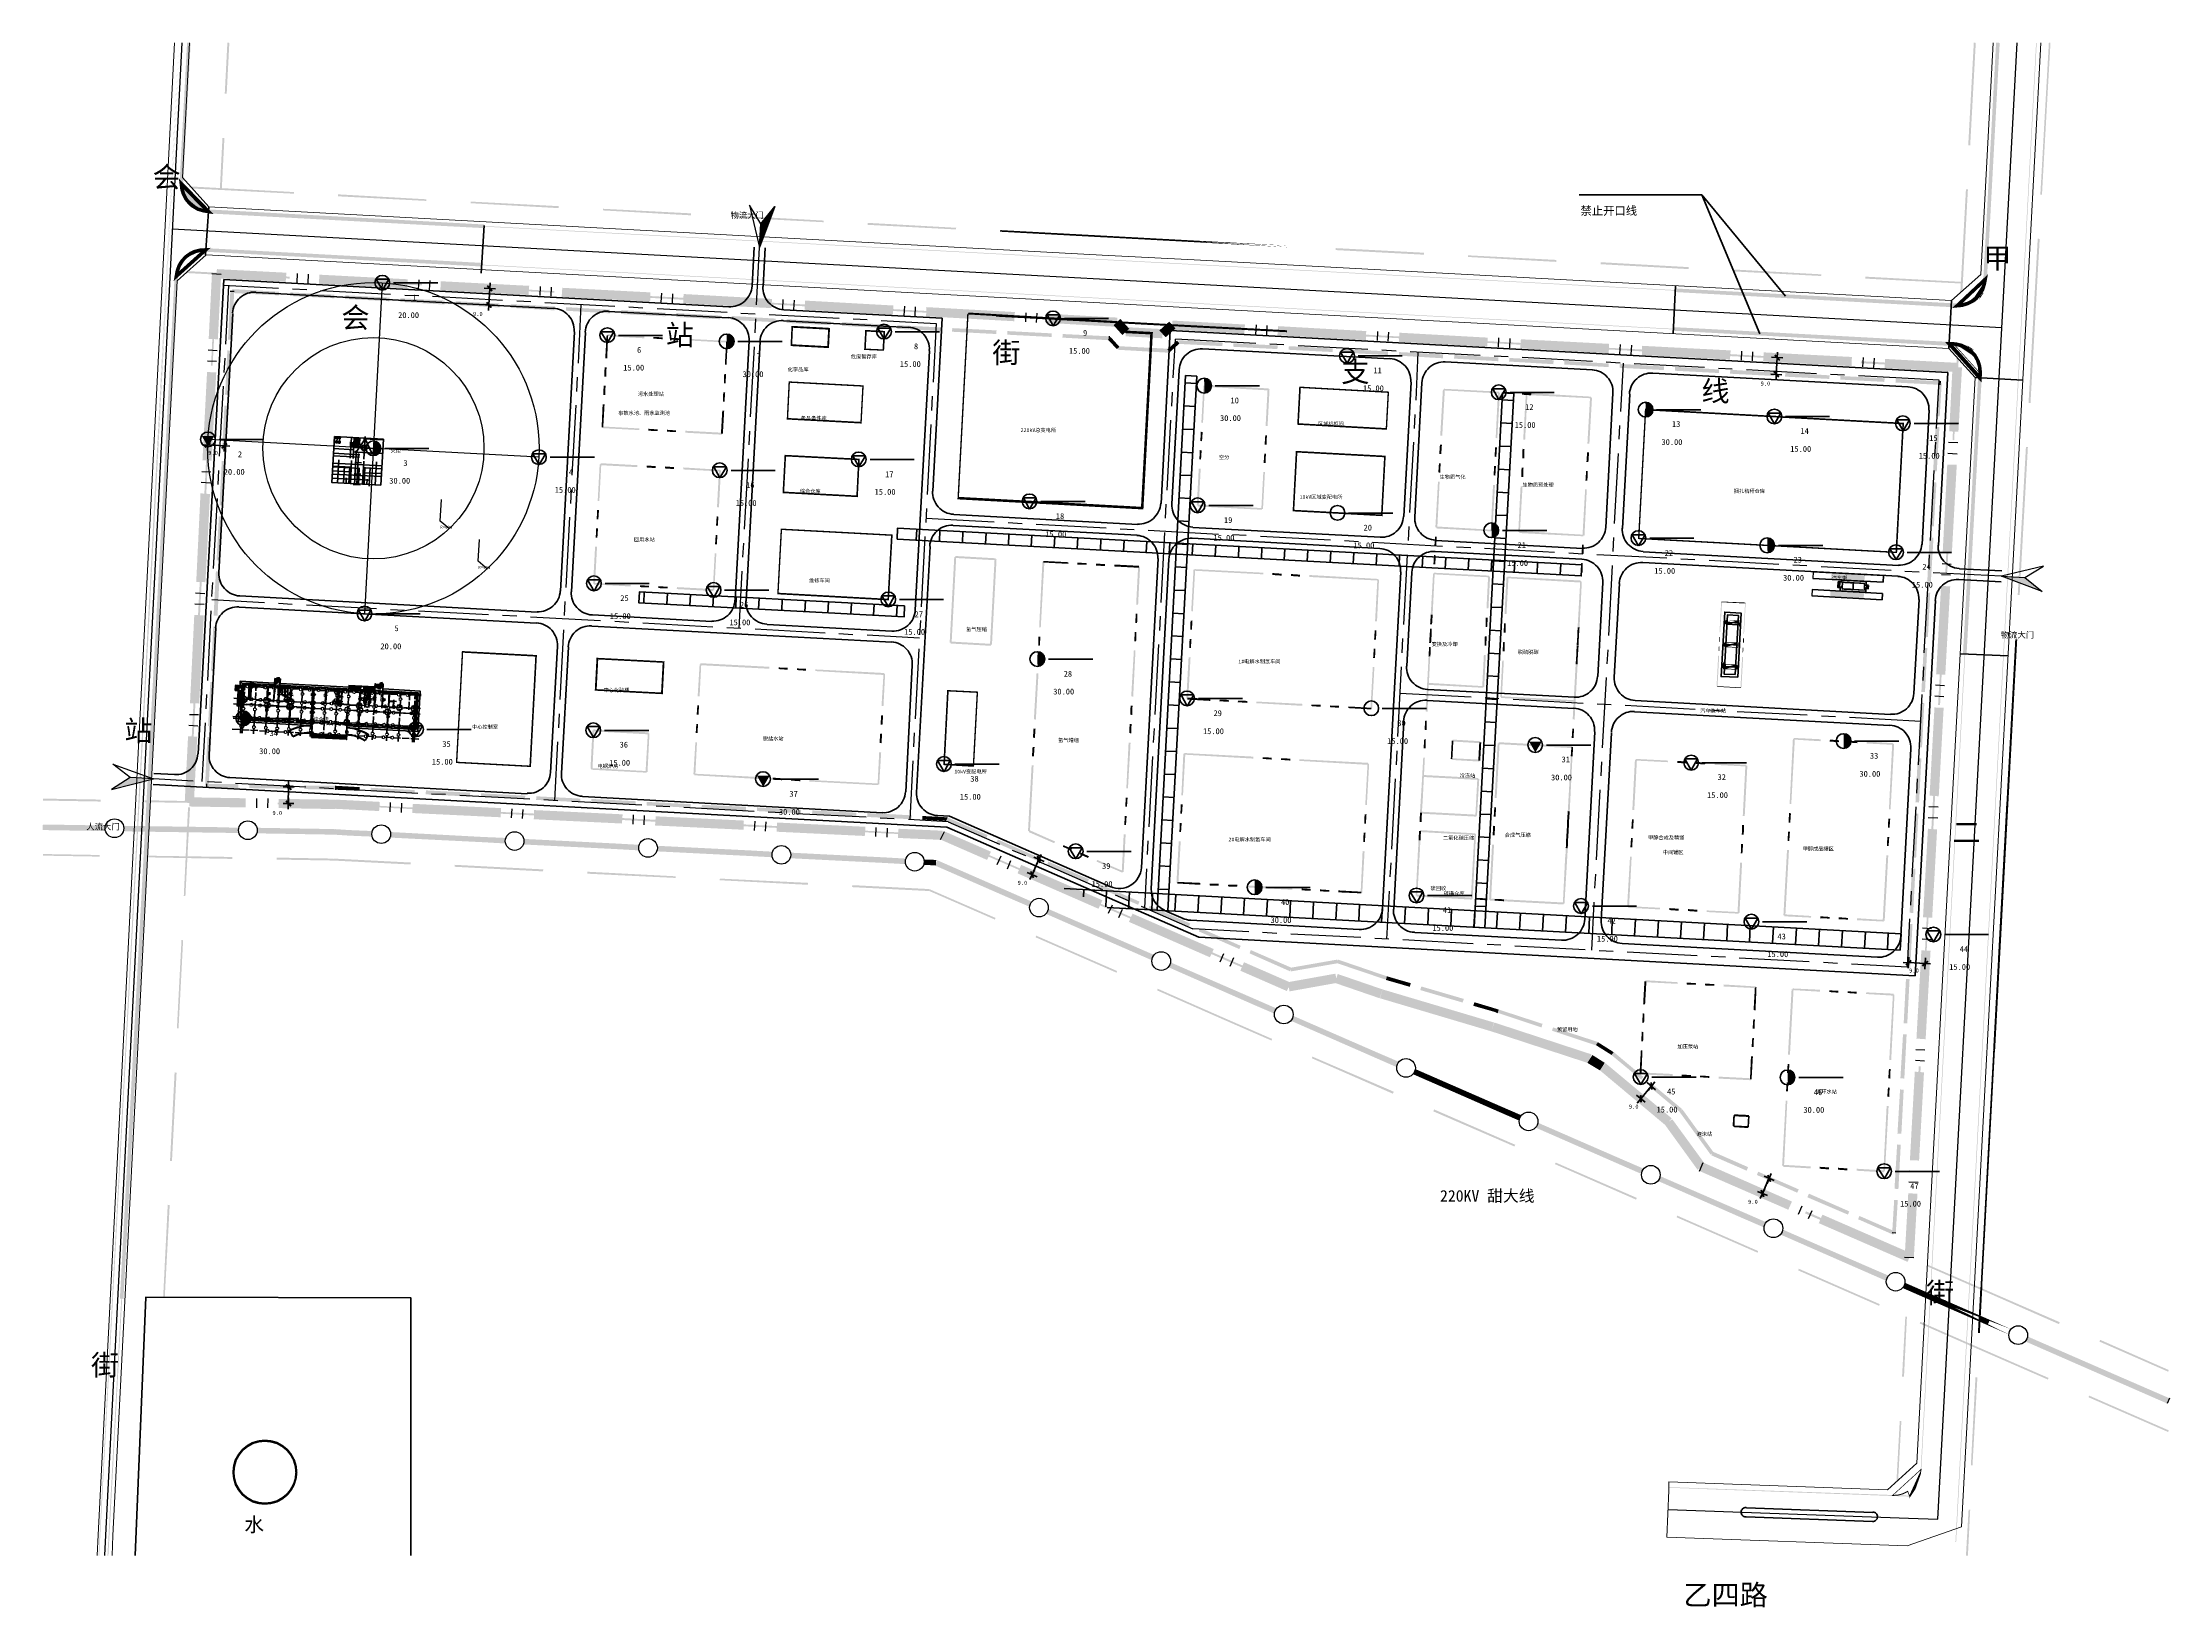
# Model space of a CAD drawing. Header units: metres. Extents: x 110 to 500, y 133 to 419.
import ezdxf

# ---------------------------------------------------------------- set-up
doc = ezdxf.new("R2010")
doc.units = ezdxf.units.M
for name, color, linetype in [('PDF_0', 7, 'Continuous'), ('PDF_0-新建建构筑物', 7, 'Continuous'), ('PDF_0-道路边线', 7, 'Continuous'), ('PDF_0高压线', 7, 'Continuous'), ('PDF_AXIS', 7, 'Continuous'), ('PDF_c- 现状道路', 7, 'Continuous'), ('PDF_COLU-HATCH', 7, 'Continuous'), ('PDF_COLU_GZ_HATCH', 7, 'Continuous'), ('PDF_d-道路中心线', 7, 'Continuous'), ('PDF_d-道路红线', 7, 'Continuous'), ('PDF_DIM_LEAD', 7, 'Continuous'), ('PDF_DM-尺寸标注', 7, 'Continuous'), ('PDF_DOTE', 7, 'Continuous'), ('PDF_EVTR', 7, 'Continuous'), ('PDF_GROUND', 7, 'Continuous'), ('PDF_HY_BZ_CC', 7, 'Continuous'), ('PDF_HY_BZ_ZB', 7, 'Continuous'), ('PDF_LATRINE', 7, 'Continuous'), ('PDF_LVTRY', 7, 'Continuous'), ('PDF_PP-COM', 7, 'Continuous'), ('PDF_PUB_HATCH', 7, 'Continuous'), ('PDF_REIND', 7, 'Continuous'), ('PDF_ROAD-CENT', 7, 'Continuous'), ('PDF_STAIR', 7, 'Continuous'), ('PDF_WALL', 7, 'Continuous'), ('PDF_WINDOW', 7, 'Continuous'), ('PDF_WINDOW_TEXT', 7, 'Continuous'), ('PDF_ZT-二期EPC承包商范围线', 7, 'Continuous'), ('PDF_勘探点', 7, 'Continuous'), ('PDF_洁具', 7, 'Continuous'), ('PDF_照明平面导线层', 7, 'Continuous'), ('PDF_界区', 7, 'Continuous'), ('PDF_绿线', 7, 'Continuous'), ('PDF_设备基础', 7, 'Continuous')]:
    doc.layers.add(name, color=color, linetype=linetype)
doc.styles.add('CHINESE', font='宋体')

msp = doc.modelspace()

# ---------------------------------------------------------------- hatches: boundary and pattern name
at = {"layer": 'PDF_0'}
for points in [[(135.32, 393.5), (135.98, 393.5), (137.36, 419.3), (136.7, 419.36)], [(465.56, 376.04), (466.22, 375.98), (468.56, 419.3), (467.9, 419.36)], [(191.06, 385.4), (191.12, 386.06), (140.6, 388.82), (140.54, 388.1)], [(190.58, 378.38), (190.64, 379.04), (140.12, 381.74), (140.06, 381.08)], [(142.04, 376.22), (154.76, 375.56), (154.88, 377.24), (142.16, 377.9)], [(124.4, 189.5), (125.06, 189.44), (135.08, 376.58), (134.42, 376.64)], [(140.66, 365.12), (142.34, 365.06), (142.94, 377), (141.26, 377.12)], [(144.2, 365), (144.86, 365), (145.34, 373.88), (144.62, 373.88)], [(144.98, 373.52), (153.5, 373.1), (153.56, 373.76), (144.98, 374.24)], [(160.82, 375.2), (177.02, 374.36), (177.08, 376.04), (160.94, 376.88)], [(183.08, 374), (199.22, 373.16), (199.34, 374.84), (183.14, 375.68)], [(192.44, 373.76), (192.68, 374), (191.78, 374.96), (191.54, 374.78)], [(205.28, 372.8), (221.48, 371.96), (221.54, 373.64), (205.4, 374.48)], [(460.82, 370.88), (460.82, 371.6), (409.22, 374.36), (409.16, 373.7)], [(155.54, 372.98), (163.64, 372.56), (163.64, 373.22), (155.6, 373.64)], [(165.62, 372.44), (173.72, 372.02), (173.78, 372.68), (165.68, 373.1)], [(175.76, 371.9), (183.8, 371.42), (183.86, 372.14), (175.76, 372.56)], [(185.84, 371.36), (193.94, 370.88), (193.94, 371.6), (185.9, 372.02)], [(192.26, 370.76), (192.56, 370.94), (191.66, 371.96), (191.42, 371.72)], [(195.92, 370.82), (204.02, 370.34), (204.08, 371.06), (195.98, 371.48)], [(206.06, 370.28), (214.16, 369.8), (214.16, 370.46), (206.06, 370.94)], [(216.14, 369.68), (224.24, 369.26), (224.3, 369.92), (216.2, 370.4)], [(227.54, 371.6), (243.68, 370.76), (243.8, 372.44), (227.6, 373.34)], [(249.74, 370.46), (265.94, 369.56), (266, 371.24), (249.86, 372.14)], [(272, 369.26), (288.14, 368.36), (288.26, 370.04), (272.06, 370.94)], [(226.28, 369.14), (234.32, 368.72), (234.38, 369.38), (226.28, 369.86)], [(236.36, 368.6), (244.46, 368.18), (244.46, 368.84), (236.42, 369.32)], [(246.44, 368.06), (254.54, 367.64), (254.6, 368.3), (246.5, 368.72)], [(256.58, 367.52), (264.62, 367.1), (264.68, 367.76), (256.58, 368.18)], [(266.66, 366.98), (274.76, 366.56), (274.76, 367.22), (266.72, 367.64)], [(276.74, 366.44), (284.84, 366.02), (284.9, 366.68), (276.8, 367.1)], [(286.88, 365.9), (294.98, 365.48), (294.98, 366.14), (286.88, 366.56)], [(294.2, 368.06), (306.92, 367.34), (307.04, 369.02), (294.32, 369.74)], [(307.94, 365.84), (309.2, 366.98), (307.58, 368.78), (306.32, 367.64)], [(308.54, 365.6), (315.26, 365.24), (315.32, 366.92), (308.6, 367.28)], [(314.72, 366.68), (315.86, 365.42), (317.66, 367.04), (316.52, 368.3)], [(317, 366.8), (330.26, 366.08), (330.38, 367.76), (317.12, 368.48)], [(336.32, 365.78), (352.52, 364.88), (352.58, 366.56), (336.44, 367.46)], [(358.58, 364.58), (374.72, 363.68), (374.84, 365.36), (358.64, 366.26)], [(459.38, 363.86), (459.32, 364.58), (408.86, 367.28), (408.8, 366.62)], [(143.66, 354.92), (144.32, 354.86), (144.74, 362.96), (144.08, 363.02)], [(296.96, 365.36), (305.54, 364.88), (305.54, 365.6), (297.02, 366.02)], [(306.92, 363.26), (307.4, 363.68), (305.78, 365.48), (305.3, 365)], [(307.1, 363.14), (316.4, 362.6), (316.4, 363.32), (307.16, 363.8)], [(316.16, 363.2), (316.64, 362.72), (318.38, 364.28), (317.96, 364.82)], [(318.14, 364.22), (326.24, 363.8), (326.3, 364.46), (318.2, 364.88)], [(328.28, 363.68), (336.32, 363.26), (336.38, 363.92), (328.28, 364.34)], [(338.36, 363.14), (346.46, 362.72), (346.46, 363.38), (338.42, 363.8)], [(348.44, 362.6), (356.54, 362.18), (356.6, 362.84), (348.5, 363.26)], [(358.58, 362.06), (366.62, 361.58), (366.68, 362.3), (358.58, 362.72)], [(368.66, 361.52), (376.76, 361.04), (376.76, 361.76), (368.72, 362.18)], [(380.78, 363.38), (396.98, 362.48), (397.04, 364.22), (380.9, 365.06)], [(403.04, 362.18), (419.18, 361.34), (419.3, 363.02), (403.1, 363.86)], [(425.24, 360.98), (441.44, 360.14), (441.5, 361.82), (425.36, 362.66)], [(428.18, 361.1), (428.42, 361.28), (427.52, 362.3), (427.28, 362.06)], [(139.52, 342.92), (141.2, 342.86), (142.04, 359), (140.36, 359.06)], [(378.74, 360.98), (386.84, 360.5), (386.9, 361.22), (378.8, 361.64)], [(388.88, 360.44), (396.98, 359.96), (396.98, 360.62), (388.88, 361.1)], [(398.96, 359.84), (407.06, 359.42), (407.12, 360.08), (399.02, 360.56)], [(409.1, 359.3), (417.14, 358.88), (417.2, 359.54), (409.1, 360.02)], [(419.18, 358.76), (427.28, 358.34), (427.28, 359), (419.24, 359.48)], [(428, 358.04), (428.24, 358.28), (427.34, 359.3), (427.1, 359.06)], [(429.26, 358.22), (437.36, 357.8), (437.42, 358.46), (429.32, 358.94)], [(439.4, 357.68), (447.44, 357.26), (447.5, 357.92), (439.4, 358.34)], [(447.5, 359.78), (460.76, 359.06), (460.82, 360.74), (447.56, 361.46)], [(459.32, 348.2), (461, 348.14), (461.66, 359.9), (459.92, 359.96)], [(449.48, 357.14), (457.58, 356.72), (457.64, 357.38), (449.54, 357.8)], [(456.92, 351.02), (457.58, 350.96), (457.94, 357.02), (457.28, 357.08)], [(461.84, 307.52), (462.5, 307.46), (465.26, 357.92), (464.6, 358.1)], [(143.12, 344.78), (143.84, 344.78), (144.26, 352.88), (143.54, 352.88)], [(456.38, 340.94), (457.04, 340.88), (457.52, 348.98), (456.8, 348.98)], [(139.88, 345.38), (140.12, 345.14), (141.08, 346.04), (140.9, 346.28)], [(142.64, 334.7), (143.3, 334.64), (143.72, 342.74), (143.06, 342.8)], [(142.94, 345.26), (143.12, 344.96), (144.14, 345.86), (143.9, 346.16)], [(455.84, 330.8), (456.5, 330.8), (456.98, 338.84), (456.26, 338.9)], [(458.12, 326), (459.8, 325.88), (460.7, 342.08), (458.96, 342.14)], [(138.38, 320.66), (140.06, 320.6), (140.9, 336.74), (139.16, 336.86)], [(142.1, 324.62), (142.76, 324.56), (143.18, 332.66), (142.52, 332.66)], [(455.3, 320.72), (455.96, 320.66), (456.44, 328.76), (455.72, 328.82)], [(141.56, 314.48), (142.28, 314.48), (142.7, 322.52), (141.98, 322.58)], [(456.92, 303.74), (458.6, 303.68), (459.5, 319.82), (457.82, 319.94)], [(454.76, 310.64), (455.42, 310.58), (455.84, 318.68), (455.18, 318.68)], [(137.24, 298.46), (138.92, 298.4), (139.76, 314.54), (138.02, 314.6)], [(141.08, 304.4), (141.74, 304.34), (142.16, 312.44), (141.5, 312.5)], [(454.22, 300.5), (454.88, 300.5), (455.3, 308.54), (454.64, 308.6)], [(140.54, 294.26), (141.2, 294.26), (141.62, 302.36), (140.96, 302.36)], [(453.68, 290.42), (454.34, 290.36), (454.76, 298.46), (454.1, 298.52)], [(455.72, 281.54), (457.4, 281.42), (458.3, 297.62), (456.62, 297.68)], [(136.28, 280.46), (137.96, 280.34), (138.56, 292.34), (136.88, 292.4)], [(140, 283.4), (140.66, 283.34), (141.14, 292.22), (140.42, 292.28)], [(453.14, 280.34), (453.8, 280.28), (454.22, 288.38), (453.56, 288.38)], [(137.12, 279.56), (147.44, 279.38), (147.44, 281.06), (137.12, 281.24)], [(140.3, 283.04), (146.06, 282.92), (146.06, 283.64), (140.3, 283.7)], [(148.1, 282.92), (156.14, 282.8), (156.2, 283.46), (148.1, 283.58)], [(153.5, 279.26), (163.82, 279.08), (163.82, 280.82), (153.5, 280.94)], [(155.66, 282.5), (155.9, 282.74), (154.94, 283.7), (154.7, 283.46)], [(155.6, 279.5), (155.84, 279.74), (154.94, 280.7), (154.7, 280.46)], [(158.18, 282.74), (163.94, 282.62), (163.94, 283.34), (158.18, 283.4)], [(163.76, 279.14), (171.86, 278.72), (171.98, 280.4), (163.88, 280.82)], [(163.94, 282.62), (168.26, 282.44), (168.32, 283.1), (163.94, 283.34)], [(170.3, 282.32), (178.4, 281.9), (178.4, 282.56), (170.3, 282.98)], [(180.38, 281.78), (188.48, 281.36), (188.54, 282.08), (180.44, 282.5)], [(190.52, 281.3), (198.56, 280.88), (198.62, 281.54), (190.52, 281.96)], [(200.6, 280.76), (208.7, 280.34), (208.7, 281), (200.66, 281.42)], [(210.68, 280.22), (218.78, 279.86), (218.84, 280.52), (210.74, 280.94)], [(220.82, 279.74), (228.92, 279.32), (228.92, 279.98), (220.82, 280.4)], [(177.92, 278.36), (194.12, 277.58), (194.18, 279.26), (178.04, 280.04)], [(200.18, 277.22), (216.32, 276.44), (216.44, 278.12), (200.24, 278.9)], [(222.38, 276.08), (238.58, 275.3), (238.64, 276.98), (222.5, 277.76)], [(230.9, 279.2), (239, 278.78), (239.06, 279.5), (230.96, 279.86)], [(241.04, 278.72), (249.08, 278.3), (249.14, 278.96), (241.04, 279.38)], [(244.64, 274.94), (260.78, 274.16), (260.9, 275.84), (244.7, 276.62)], [(251.12, 278.18), (259.22, 277.76), (259.22, 278.42), (251.18, 278.84)], [(261.2, 277.64), (269.3, 277.22), (269.36, 277.94), (261.26, 278.36)], [(271.34, 277.16), (275.66, 276.92), (275.72, 277.58), (271.34, 277.82)], [(282.98, 273.68), (283.28, 274.34), (275.84, 277.58), (275.54, 276.92)], [(452.6, 270.2), (453.26, 270.2), (453.68, 278.24), (453.02, 278.3)], [(266.84, 273.8), (274.94, 273.44), (275.06, 275.12), (266.96, 275.48)], [(283.16, 269.78), (283.88, 271.28), (275.36, 275), (274.64, 273.5)], [(292.28, 269.66), (292.52, 270.26), (285.14, 273.5), (284.84, 272.9)], [(454.52, 259.28), (456.2, 259.22), (457.1, 275.36), (455.42, 275.48)], [(303.56, 260.84), (304.28, 262.4), (289.4, 268.88), (288.74, 267.32)], [(292.7, 269.18), (293.06, 269.3), (292.58, 270.56), (292.22, 270.44)], [(301.52, 265.58), (301.82, 266.24), (294.38, 269.48), (294.14, 268.82)], [(291.5, 266.42), (291.8, 266.54), (291.32, 267.74), (291.02, 267.62)], [(310.82, 261.56), (311.06, 262.16), (303.68, 265.4), (303.38, 264.8)], [(452.06, 260.12), (452.72, 260.06), (453.14, 268.16), (452.48, 268.16)], [(320.06, 257.48), (320.36, 258.14), (312.92, 261.38), (312.68, 260.72)], [(323.96, 251.96), (324.68, 253.46), (309.8, 259.94), (309.14, 258.44)], [(329.36, 253.46), (329.6, 254.06), (322.22, 257.3), (321.92, 256.7)], [(451.52, 249.98), (452.18, 249.98), (452.6, 258.08), (451.94, 258.08)], [(338.66, 249.38), (338.9, 250.04), (331.46, 253.28), (331.22, 252.68)], [(453.32, 237.08), (455, 236.96), (455.9, 253.16), (454.22, 253.22)], [(338.06, 245.78), (338.72, 247.34), (330.2, 251.06), (329.54, 249.5)], [(338.72, 250.04), (338.84, 249.38), (347.42, 250.88), (347.3, 251.54)], [(356.12, 247.88), (356.36, 248.48), (347.42, 251.54), (347.24, 250.88)], [(451.28, 250.64), (451.52, 250.4), (452.48, 251.3), (452.24, 251.54)], [(454.28, 250.52), (454.52, 250.22), (455.54, 251.12), (455.3, 251.36)], [(338.54, 245.72), (347.24, 247.28), (346.94, 248.96), (338.24, 247.4)], [(355.04, 244.46), (355.58, 246.08), (347.36, 248.9), (346.82, 247.28)], [(375.5, 238.4), (375.98, 240.02), (355.58, 246.08), (355.1, 244.46)], [(360.56, 246.56), (360.74, 247.22), (356.36, 248.48), (356.18, 247.82)], [(370.22, 243.68), (370.46, 244.34), (362.66, 246.62), (362.48, 245.96)], [(450.98, 239.9), (451.64, 239.84), (452.06, 247.94), (451.4, 248)], [(376.58, 241.82), (376.76, 242.42), (372.38, 243.74), (372.2, 243.08)], [(384.68, 239.12), (384.86, 239.78), (376.76, 242.42), (376.58, 241.82)], [(393.26, 232.58), (393.8, 234.2), (376.04, 240.02), (375.5, 238.4)], [(394.7, 235.82), (394.94, 236.48), (386.78, 239.12), (386.6, 238.52)], [(450.38, 229.82), (451.1, 229.76), (451.52, 237.86), (450.86, 237.86)], [(393.08, 232.64), (395.36, 231.26), (396.26, 232.64), (393.98, 234.08)], [(397.4, 234.14), (397.76, 234.68), (395, 236.42), (394.64, 235.88)], [(402.92, 229.58), (403.34, 230.06), (397.82, 234.68), (397.4, 234.14)], [(407.42, 221.18), (408.5, 222.5), (396.38, 232.58), (395.3, 231.32)], [(452.12, 214.82), (453.8, 214.76), (454.7, 230.9), (453.02, 231.02)], [(402.74, 225.38), (403.1, 225.44), (402.98, 226.76), (402.62, 226.7)], [(409.94, 223.7), (410.42, 224.18), (404.9, 228.8), (404.48, 228.26)], [(404.72, 227.72), (405.02, 227.72), (404.9, 229.1), (404.6, 229.04)], [(449.84, 219.68), (450.56, 219.68), (450.98, 227.72), (450.32, 227.78)], [(413.24, 213.08), (414.62, 214.1), (408.62, 222.32), (407.24, 221.36)], [(415.64, 215.84), (416.18, 216.26), (410.48, 224.12), (409.88, 223.76)], [(429.86, 205.76), (430.52, 207.26), (414.26, 214.4), (413.6, 212.84)], [(422.24, 212.9), (422.48, 213.56), (416.06, 216.38), (415.76, 215.72)], [(449.3, 209.6), (450.02, 209.54), (450.44, 217.64), (449.78, 217.7)], [(431.48, 208.88), (431.78, 209.48), (424.34, 212.72), (424.1, 212.12)], [(426.44, 210.8), (426.74, 210.92), (426.26, 212.18), (425.96, 212.06)], [(425.18, 208.04), (425.54, 208.16), (425.06, 209.42), (424.7, 209.3)], [(440.78, 204.86), (441.02, 205.46), (433.64, 208.7), (433.34, 208.04)], [(448.88, 201.56), (449.54, 201.5), (449.9, 207.56), (449.24, 207.56)], [(451.16, 197), (452.84, 196.94), (453.5, 208.7), (451.82, 208.76)], [(451.7, 196.22), (452.36, 197.78), (436.1, 204.86), (435.44, 203.3)], [(449.06, 201.2), (449.36, 201.8), (442.88, 204.62), (442.64, 204.02)]]:
    msp.add_hatch(color=7, dxfattribs=at).paths.add_polyline_path(points)
at = {"layer": 'PDF_0-新建建构筑物'}
for points in [[(417.26, 311.42), (417.38, 311.42), (417.74, 317), (417.56, 317)], [(422, 316.7), (422, 316.88), (417.62, 317.06), (417.62, 316.94)], [(421.64, 311.18), (421.76, 311.18), (422.06, 316.76), (421.94, 316.76)], [(418.16, 312.92), (418.28, 312.98), (418.52, 312.8), (418.58, 313.7), (418.22, 313.58), (418.16, 313.28), (418.04, 313.28)], [(420.74, 313.52), (420.74, 313.64), (418.58, 313.7)], [(417.08, 308), (417.2, 308), (417.26, 308.84), (417.14, 308.84)], [(417.2, 309.68), (417.32, 309.68), (417.38, 310.58), (417.2, 310.58)], [(417.98, 308.9), (418.28, 308.72), (418.28, 308.84), (418.34, 309.56), (418.34, 309.68), (418.1, 309.5), (417.98, 309.56), (417.98, 309.26), (417.86, 309.26)], [(420.5, 308.6), (420.5, 308.72), (418.28, 308.84), (418.28, 308.72)], [(420.5, 309.44), (420.56, 309.56), (418.34, 309.68), (418.34, 309.56)], [(421.46, 307.76), (421.58, 307.76), (421.64, 308.6), (421.52, 308.6)], [(421.58, 309.5), (421.7, 309.44), (421.76, 310.34), (421.58, 310.34)], [(416.72, 301.52), (416.9, 301.52), (417.2, 307.16), (417.02, 307.16)], [(420.32, 305.42), (420.32, 305.54), (418.1, 305.66), (418.1, 305.54)], [(418.1, 304.7), (420.26, 304.58), (420.26, 304.7), (418.1, 304.82)], [(420.26, 304.7), (420.26, 304.58), (420.62, 304.7), (420.74, 305.06), (420.62, 305.36), (420.32, 305.54), (420.32, 305.42)], [(421.1, 301.28), (421.28, 301.28), (421.58, 306.92), (421.4, 306.92)], [(421.16, 301.22), (421.22, 301.34), (416.84, 301.58), (416.78, 301.46)]]:
    msp.add_hatch(color=7, dxfattribs=at).paths.add_polyline_path(points)
at = {"layer": 'PDF_0高压线'}
for points in [[(110.24, 275.24), (121.7, 275.06), (121.76, 276.08), (110.3, 276.26)], [(125.12, 275), (141.98, 274.76), (146.18, 274.7), (146.18, 275.66), (141.98, 275.78), (125.12, 276.02)], [(149.54, 274.64), (163.64, 274.4), (163.64, 275.42), (149.54, 275.66)], [(163.64, 274.4), (166.4, 274.22), (170.6, 274.04), (170.66, 275.06), (166.4, 275.24), (163.7, 275.42)], [(190.82, 273.02), (195.02, 272.78), (195.08, 273.8), (190.82, 273.98), (174.02, 274.88), (173.96, 273.86)], [(215.24, 271.76), (219.44, 271.52), (219.5, 272.54), (215.24, 272.78), (198.44, 273.62), (198.38, 272.6)], [(239.6, 270.5), (243.86, 270.26), (243.92, 271.28), (239.66, 271.52), (222.86, 272.36), (222.8, 271.34)], [(264.02, 269.24), (268.28, 269), (268.28, 270.02), (264.08, 270.26), (247.28, 271.1), (247.22, 270.08)], [(271.64, 268.88), (273.8, 268.76), (273.86, 269.78), (271.7, 269.84)], [(287.06, 262.88), (290.96, 261.2), (291.32, 262.16), (287.48, 263.84), (274.04, 269.72), (273.62, 268.76)], [(309.5, 253.1), (313.34, 251.42), (313.76, 252.38), (309.92, 254.06), (294.44, 260.78), (294.02, 259.88)], [(331.88, 243.32), (335.78, 241.64), (336.14, 242.6), (332.3, 244.28), (316.82, 251), (316.46, 250.1)], [(354.32, 233.54), (358.16, 231.86), (358.58, 232.82), (354.68, 234.5), (339.26, 241.22), (338.84, 240.32)], [(399.14, 213.98), (402.98, 212.3), (403.4, 213.26), (399.5, 214.94), (384.08, 221.66), (383.66, 220.76)], [(421.52, 204.2), (425.42, 202.52), (425.78, 203.48), (421.94, 205.16), (406.46, 211.88), (406.1, 210.98)], [(443.96, 194.42), (447.8, 192.74), (448.22, 193.7), (444.32, 195.38), (428.9, 202.1), (428.48, 201.2)], [(488.78, 174.86), (499.22, 170.3), (499.64, 171.26), (489.14, 175.82), (473.72, 182.54), (473.3, 181.64)]]:
    msp.add_hatch(color=7, dxfattribs=at).paths.add_polyline_path(points)
at = {"layer": 'PDF_c- 现状道路'}
for points in [[(120.5, 142.46), (120.62, 142.46), (131.12, 338.72), (135.32, 419.3), (131, 338.72), (135.14, 419.3)], [(135.62, 393.8), (135.74, 393.8), (137.06, 419.3), (136.94, 419.3)], [(460.46, 144.98), (460.58, 144.92), (475.34, 419.3), (475.22, 419.3)], [(465.8, 376.04), (465.92, 376.04), (468.26, 419.3), (468.14, 419.3)], [(137, 390.2), (136.88, 390.08), (137.66, 389.42), (137.72, 389.54), (138.5, 388.88), (138.56, 389), (139.46, 388.58), (139.46, 388.7), (140.42, 388.4), (140.48, 388.52), (135.74, 393.8), (135.62, 393.8), (135.8, 392.78), (135.62, 392.78), (136.04, 391.88), (135.86, 391.82), (136.34, 390.92)], [(460.58, 371.18), (460.58, 371.3), (140.48, 388.52), (140.42, 388.4)], [(460.16, 364.1), (460.16, 364.22), (140.06, 381.44), (140.06, 381.32)], [(122.12, 142.46), (122.3, 142.46), (132.8, 338.66), (134.84, 376.64), (134.72, 376.64), (132.68, 338.66)], [(454.1, 158.24), (454.22, 158.24), (465.02, 358.82), (464.9, 358.88)], [(452.06, 153.26), (452.06, 153.44), (407.96, 155), (407.96, 154.88)]]:
    msp.add_hatch(color=7, dxfattribs=at).paths.add_polyline_path(points)
at = {"layer": 'PDF_COLU-HATCH'}
for points in [[(147.08, 301.46), (147.32, 301.4), (147.38, 301.7), (147.14, 301.7)], [(149.24, 301.34), (149.48, 301.28), (149.48, 301.58), (149.24, 301.58)], [(151.34, 301.22), (151.58, 301.16), (151.58, 301.46), (151.34, 301.46)], [(152.54, 301.1), (152.72, 301.04), (152.72, 301.28), (152.54, 301.28)], [(153.5, 301.1), (153.74, 301.1), (153.74, 301.34), (153.5, 301.34)], [(155.6, 300.98), (155.84, 300.98), (155.84, 301.22), (155.6, 301.22)], [(157.7, 300.86), (157.94, 300.86), (157.94, 301.1), (157.76, 301.1)], [(159.56, 300.74), (159.8, 300.74), (159.8, 301.04), (159.56, 301.04)], [(159.86, 300.74), (160.1, 300.74), (160.1, 300.98), (159.86, 301.04)], [(161.96, 300.62), (162.2, 300.62), (162.2, 300.86), (161.96, 300.92)], [(164.06, 300.5), (164.3, 300.5), (164.36, 300.8), (164.12, 300.8)], [(166.22, 300.38), (166.46, 300.38), (166.46, 300.68), (166.22, 300.68)], [(168.32, 300.26), (168.56, 300.26), (168.56, 300.56), (168.32, 300.56)], [(170.96, 300.14), (171.14, 300.14), (171.2, 300.38), (170.96, 300.44)], [(172.4, 300.02), (172.64, 299.96), (172.64, 300.2), (172.46, 300.2)], [(173.6, 300.02), (173.84, 300.02), (173.84, 300.26), (173.6, 300.26)], [(175.7, 299.9), (175.94, 299.9), (175.94, 300.14), (175.7, 300.14)], [(178.34, 299.78), (178.58, 299.72), (178.58, 300.02), (178.34, 300.02)], [(146.78, 295.76), (147.02, 295.76), (147.08, 296.06), (146.84, 296.06)], [(146.9, 298.04), (147.14, 298.04), (147.2, 298.34), (146.96, 298.34)], [(146.96, 299.12), (147.2, 299.12), (147.26, 299.42), (147.02, 299.42)], [(149.06, 297.92), (149.3, 297.92), (149.3, 298.22), (149.06, 298.22)], [(149.12, 299), (149.36, 299), (149.36, 299.3), (149.12, 299.3)], [(151.16, 297.86), (151.4, 297.8), (151.4, 298.1), (151.16, 298.1)], [(151.22, 298.94), (151.46, 298.88), (151.46, 299.18), (151.22, 299.18)], [(152.42, 298.82), (152.6, 298.82), (152.6, 299.06), (152.42, 299.06)], [(153.32, 297.74), (153.56, 297.68), (153.56, 297.98), (153.32, 297.98)], [(153.38, 298.82), (153.62, 298.76), (153.62, 299.06), (153.38, 299.06)], [(155.42, 297.62), (155.66, 297.62), (155.66, 297.86), (155.42, 297.86)], [(155.48, 298.7), (155.72, 298.7), (155.72, 298.94), (155.48, 298.94)], [(157.52, 297.5), (157.76, 297.5), (157.76, 297.74), (157.52, 297.74)], [(157.58, 298.58), (157.82, 298.58), (157.82, 298.82), (157.58, 298.82)], [(159.38, 297.38), (159.62, 297.38), (159.62, 297.62), (159.38, 297.68)], [(159.44, 298.46), (159.68, 298.46), (159.68, 298.7), (159.44, 298.76)], [(159.68, 297.38), (159.92, 297.38), (159.92, 297.62), (159.68, 297.62)], [(159.74, 298.46), (159.98, 298.46), (159.98, 298.7), (159.74, 298.7)], [(161.78, 297.26), (162.02, 297.26), (162.02, 297.5), (161.78, 297.56)], [(161.84, 298.34), (162.08, 298.34), (162.08, 298.58), (161.84, 298.64)], [(163.88, 297.14), (164.12, 297.14), (164.12, 297.38), (163.94, 297.44)], [(163.94, 298.22), (164.18, 298.22), (164.18, 298.46), (164, 298.52)], [(166.04, 297.02), (166.28, 297.02), (166.28, 297.32), (166.04, 297.32)], [(166.1, 298.1), (166.34, 298.1), (166.34, 298.4), (166.1, 298.4)], [(168.14, 296.9), (168.38, 296.9), (168.38, 297.2), (168.14, 297.2)], [(168.2, 297.98), (168.44, 297.98), (168.44, 298.28), (168.2, 298.28)], [(170.78, 296.78), (170.96, 296.78), (171.02, 297.02), (170.78, 297.08)], [(170.84, 297.86), (171.02, 297.86), (171.08, 298.1), (170.84, 298.1)], [(172.28, 297.8), (172.52, 297.74), (172.52, 297.98), (172.34, 297.98)], [(173.42, 296.66), (173.66, 296.6), (173.66, 296.9), (173.42, 296.9)], [(173.48, 297.74), (173.66, 297.68), (173.72, 297.98), (173.48, 297.98)], [(175.52, 296.54), (175.76, 296.54), (175.76, 296.78), (175.52, 296.78)], [(175.58, 297.62), (175.82, 297.56), (175.82, 297.86), (175.58, 297.86)], [(178.16, 296.36), (178.4, 296.36), (178.4, 296.66), (178.16, 296.66)], [(178.22, 297.44), (178.46, 297.44), (178.46, 297.74), (178.22, 297.74)], [(148.94, 295.64), (149.18, 295.64), (149.18, 295.94), (148.94, 295.94)], [(151.04, 295.52), (151.28, 295.52), (151.28, 295.82), (151.04, 295.82)], [(153.2, 295.46), (153.44, 295.4), (153.44, 295.7), (153.2, 295.7)], [(155.3, 295.34), (155.54, 295.28), (155.54, 295.58), (155.3, 295.58)], [(157.4, 295.22), (157.64, 295.22), (157.64, 295.46), (157.4, 295.46)], [(159.26, 295.1), (159.5, 295.1), (159.5, 295.34), (159.26, 295.4)], [(159.44, 292.76), (159.56, 292.76), (159.56, 292.88), (159.44, 292.88)], [(159.56, 295.1), (159.8, 295.1), (159.8, 295.34), (159.56, 295.34)], [(161.6, 292.64), (161.72, 292.64), (161.72, 292.76), (161.6, 292.76)], [(161.66, 294.98), (161.9, 294.98), (161.9, 295.22), (161.66, 295.22)], [(163.7, 292.52), (163.82, 292.52), (163.82, 292.64), (163.7, 292.64)], [(163.76, 294.86), (164, 294.86), (164, 295.1), (163.82, 295.1)], [(165.8, 292.4), (165.92, 292.4), (165.92, 292.58), (165.8, 292.58)], [(165.92, 294.74), (166.16, 294.74), (166.16, 294.98), (165.92, 295.04)], [(168.02, 294.62), (168.26, 294.62), (168.26, 294.86), (168.02, 294.92)], [(170.6, 294.5), (170.84, 294.5), (170.9, 294.74), (170.66, 294.74)], [(173.3, 294.32), (173.48, 294.32), (173.54, 294.62), (173.3, 294.62)], [(175.4, 294.26), (175.64, 294.2), (175.64, 294.5), (175.4, 294.5)], [(178.04, 294.08), (178.28, 294.08), (178.28, 294.38), (178.04, 294.38)]]:
    msp.add_hatch(color=7, dxfattribs=at).paths.add_polyline_path(points)
at = {"layer": 'PDF_COLU_GZ_HATCH'}
for points in [[(148.4, 301.76), (148.52, 301.76), (148.52, 301.88)], [(149.3, 301.7), (149.42, 301.7), (149.42, 301.82), (149.3, 301.82)], [(150.38, 301.64), (150.5, 301.64), (150.5, 301.76), (150.38, 301.76)], [(152.6, 300.44), (152.72, 300.44), (152.72, 300.56), (152.6, 300.56)], [(152.6, 300.44), (152.72, 300.44), (152.72, 300.56), (152.6, 300.56)], [(152.66, 301.52), (152.78, 301.52), (152.78, 301.64), (152.66, 301.64)], [(161, 301.1), (161.12, 301.16), (161, 301.22)], [(163.1, 300.98), (163.22, 300.98), (163.22, 301.1), (163.1, 301.1)], [(166.28, 300.8), (166.4, 300.8), (166.4, 300.92), (166.28, 300.92)], [(167.36, 300.74), (167.48, 300.74), (167.48, 300.86), (167.36, 300.86)], [(172.58, 300.44), (172.58, 300.56), (172.46, 300.56)], [(173.72, 300.38), (173.84, 300.38), (173.84, 300.5), (173.72, 300.5)], [(174.8, 300.32), (174.86, 300.44), (174.74, 300.44)], [(175.88, 300.26), (175.88, 300.38), (175.76, 300.32)], [(146.6, 297.02), (146.72, 297.02), (146.72, 297.14), (146.6, 297.14)], [(146.84, 299.12), (146.84, 299.24), (146.72, 299.24)], [(151.4, 299.48), (151.46, 299.6), (151.34, 299.6)], [(151.4, 299.48), (151.46, 299.6), (151.34, 299.6)], [(152.54, 299.42), (152.66, 299.42), (152.66, 299.54), (152.54, 299.54)], [(152.54, 299.42), (152.66, 299.42), (152.66, 299.54), (152.54, 299.54)], [(155.6, 296.54), (155.6, 296.66), (155.48, 296.6)], [(171.08, 299), (171.14, 299.12), (171.02, 299.12)], [(172.52, 299.36), (172.52, 299.48), (172.4, 299.48)], [(173.6, 298.76), (173.72, 298.76), (173.66, 298.88)], [(173.66, 299.3), (173.78, 299.3), (173.78, 299.42), (173.66, 299.42)], [(173.66, 299.3), (173.78, 299.3), (173.78, 299.42), (173.66, 299.42)], [(178.52, 296.54), (178.64, 296.6), (178.52, 296.66)], [(178.64, 298.64), (178.76, 298.64), (178.76, 298.76), (178.64, 298.76)], [(148.88, 295.4), (148.88, 295.52), (148.76, 295.52)], [(150.02, 295.34), (150.14, 295.34), (150.14, 295.46), (150.02, 295.46)], [(151.16, 295.28), (151.22, 295.4), (151.1, 295.4)], [(152.18, 295.22), (152.3, 295.22), (152.3, 295.34), (152.18, 295.34)], [(153.32, 295.16), (153.32, 295.28), (153.2, 295.28)], [(154.4, 295.1), (154.4, 295.22), (154.28, 295.22)], [(158.48, 294.92), (158.6, 294.98), (158.48, 295.04)], [(160.64, 294.8), (160.76, 294.86), (160.64, 294.92)], [(163.7, 294.62), (163.82, 294.62), (163.82, 294.74), (163.7, 294.74)], [(164.9, 294.56), (165.02, 294.56), (165.02, 294.68), (164.9, 294.68)], [(165.86, 294.5), (165.98, 294.5), (165.98, 294.62)], [(167, 294.44), (167.12, 294.44), (167.12, 294.56), (167, 294.56)], [(169.46, 294.32), (169.52, 294.44), (169.4, 294.44)], [(173.42, 294.08), (173.48, 294.2), (173.36, 294.2)], [(174.5, 294.02), (174.5, 294.14), (174.38, 294.14)], [(175.76, 293.96), (175.82, 294.08), (175.7, 294.08)], [(178.4, 294.2), (178.52, 294.2), (178.52, 294.32), (178.4, 294.32)]]:
    msp.add_hatch(color=7, dxfattribs=at).paths.add_polyline_path(points)
at = {"layer": 'PDF_HY_BZ_CC'}
for points in [[(213.26, 361.58), (213.62, 361.58), (213.8, 365.78), (213.5, 365.78)], [(220.4, 365.24), (220.4, 365.6), (213.68, 365.96), (213.62, 365.6)], [(222.08, 365.18), (223.76, 365.06), (223.76, 365.42), (222.08, 365.48)], [(225.44, 365), (227.12, 364.88), (227.12, 365.24), (225.44, 365.3)], [(235.52, 364.46), (235.58, 364.76), (228.8, 365.12), (228.8, 364.82)], [(235.16, 360.44), (235.46, 360.38), (235.7, 364.58), (235.4, 364.64)], [(213.08, 358.22), (213.44, 358.22), (213.5, 359.9), (213.14, 359.9)], [(234.98, 357.02), (235.28, 357.02), (235.4, 358.7), (235.04, 358.7)], [(212.9, 354.86), (213.26, 354.86), (213.32, 356.54), (212.96, 356.54)], [(234.8, 353.66), (235.1, 353.66), (235.22, 355.34), (234.86, 355.34)], [(322.4, 349.82), (322.7, 349.76), (323.06, 356.54), (322.76, 356.54)], [(334.7, 355.7), (334.7, 356.06), (322.94, 356.72), (322.88, 356.36)], [(334.16, 349.16), (334.52, 349.16), (334.88, 355.88), (334.52, 355.88)], [(366.14, 347.42), (366.5, 347.42), (366.98, 355.82), (366.62, 355.88)], [(376.04, 355.22), (376.04, 355.52), (366.8, 356), (366.8, 355.7)], [(377.72, 355.1), (379.4, 355.04), (379.4, 355.34), (377.72, 355.46)], [(381.08, 354.92), (382.76, 354.8), (382.82, 355.16), (381.08, 355.28)], [(393.74, 354.26), (393.74, 354.56), (384.5, 355.1), (384.44, 354.74)], [(393.08, 345.98), (393.44, 345.98), (393.92, 354.38), (393.56, 354.44)], [(212.6, 348.98), (212.9, 348.92), (213.14, 353.18), (212.78, 353.18)], [(234.44, 347.78), (234.8, 347.78), (235.04, 351.98), (234.68, 351.98)], [(219.5, 348.44), (219.5, 348.74), (212.78, 349.1), (212.72, 348.8)], [(221.18, 348.32), (222.86, 348.26), (222.86, 348.56), (221.18, 348.68)], [(224.54, 348.14), (226.22, 348.08), (226.22, 348.38), (224.54, 348.5)], [(227.9, 347.96), (234.62, 347.6), (234.62, 347.96), (227.9, 348.32)], [(322.22, 346.46), (322.52, 346.4), (322.64, 348.08), (322.28, 348.14)], [(333.98, 345.8), (334.34, 345.8), (334.4, 347.48), (334.1, 347.48)], [(322.04, 343.1), (322.34, 343.04), (322.46, 344.72), (322.1, 344.78)], [(333.8, 342.44), (334.16, 342.44), (334.22, 344.12), (333.92, 344.12)], [(365.96, 344.06), (366.32, 344.06), (366.44, 345.74), (366.08, 345.74)], [(392.9, 342.62), (393.26, 342.62), (393.38, 344.3), (393.02, 344.3)], [(211.88, 335.48), (212.18, 335.48), (212.54, 342.2), (212.24, 342.2)], [(212.36, 342.02), (219.14, 341.66), (219.14, 342.02), (212.42, 342.38)], [(220.82, 341.6), (222.5, 341.48), (222.5, 341.84), (220.82, 341.96)], [(224.18, 341.42), (225.86, 341.3), (225.86, 341.66), (224.18, 341.78)], [(234.26, 340.88), (234.26, 341.18), (227.54, 341.6), (227.54, 341.24)], [(233.72, 334.34), (234.08, 334.28), (234.44, 341.06), (234.08, 341.06)], [(321.56, 334.64), (321.92, 334.64), (322.28, 341.36), (321.92, 341.36)], [(333.38, 334.04), (333.68, 333.98), (334.04, 340.76), (333.74, 340.76)], [(365.24, 330.62), (365.6, 330.62), (366.02, 339.02), (365.72, 339.02)], [(365.78, 340.7), (366.14, 340.7), (366.2, 342.38), (365.9, 342.38)], [(392.72, 339.26), (393.08, 339.26), (393.14, 340.94), (392.84, 340.94)], [(392.18, 329.18), (392.54, 329.12), (392.96, 337.58), (392.66, 337.58)], [(211.7, 332.12), (212, 332.12), (212.12, 333.8), (211.76, 333.8)], [(233.54, 330.92), (233.9, 330.92), (233.96, 332.6), (233.66, 332.66)], [(333.5, 333.86), (333.56, 334.16), (321.74, 334.82), (321.74, 334.46)], [(211.52, 328.76), (211.82, 328.76), (211.94, 330.44), (211.58, 330.44)], [(233.36, 327.56), (233.72, 327.56), (233.78, 329.24), (233.48, 329.24)], [(365.06, 327.26), (365.42, 327.2), (365.48, 328.94), (365.18, 328.94)], [(392, 325.82), (392.36, 325.76), (392.42, 327.44), (392.12, 327.5)], [(211.04, 320.36), (211.4, 320.3), (211.76, 327.08), (211.4, 327.08)], [(232.94, 319.16), (233.24, 319.16), (233.6, 325.88), (233.3, 325.88)], [(276.32, 309.56), (276.68, 309.56), (277.52, 325.22), (277.16, 325.22)], [(284.72, 324.62), (284.72, 324.98), (277.34, 325.4), (277.34, 325.04)], [(283.7, 309.14), (284.06, 309.14), (284.9, 324.8), (284.54, 324.8)], [(292.7, 312.32), (293, 312.32), (293.66, 324.32), (293.3, 324.38)], [(293.48, 324.2), (298.04, 323.96), (298.04, 324.26), (293.48, 324.5)], [(299.72, 323.84), (301.4, 323.78), (301.4, 324.08), (299.72, 324.2)], [(303.08, 323.66), (304.76, 323.54), (304.76, 323.9), (303.08, 324.02)], [(306.44, 323.48), (311, 323.24), (311, 323.6), (306.44, 323.84)], [(310.46, 316.52), (310.82, 316.52), (311.18, 323.42), (310.82, 323.42)], [(364.88, 323.9), (365.24, 323.84), (365.3, 325.52), (365, 325.58)], [(391.82, 322.4), (392.18, 322.4), (392.24, 324.08), (391.94, 324.14)], [(217.94, 319.82), (217.94, 320.12), (211.22, 320.48), (211.22, 320.18)], [(219.62, 319.7), (221.3, 319.64), (221.3, 319.94), (219.62, 320.06)], [(222.98, 319.52), (224.66, 319.46), (224.66, 319.76), (222.98, 319.88)], [(233.06, 318.98), (233.12, 319.34), (226.4, 319.7), (226.34, 319.34)], [(320.54, 315.32), (320.84, 315.26), (321.26, 322.82), (320.96, 322.88)], [(333.74, 322.04), (333.74, 322.34), (321.14, 323), (321.08, 322.7)], [(335.42, 321.92), (337.1, 321.8), (337.1, 322.16), (335.42, 322.28)], [(338.78, 321.74), (340.46, 321.62), (340.46, 321.98), (338.78, 322.1)], [(354.8, 320.9), (354.8, 321.2), (342.14, 321.92), (342.14, 321.56)], [(354.2, 313.46), (354.56, 313.46), (354.92, 321.02), (354.62, 321.08)], [(364.34, 313.76), (364.7, 313.76), (365.12, 322.16), (364.82, 322.22)], [(391.28, 312.32), (391.64, 312.32), (392.06, 320.72), (391.76, 320.72)], [(310.28, 313.16), (310.64, 313.16), (310.7, 314.84), (310.4, 314.84)], [(320.36, 311.9), (320.66, 311.9), (320.78, 313.58), (320.42, 313.58)], [(354.02, 310.1), (354.38, 310.1), (354.44, 311.78), (354.14, 311.78)], [(364.16, 310.4), (364.52, 310.4), (364.58, 312.08), (364.28, 312.08)], [(283.88, 308.96), (283.88, 309.32), (276.5, 309.74), (276.5, 309.38)], [(292.52, 308.96), (292.82, 308.96), (292.94, 310.64), (292.58, 310.64)], [(309.56, 299.72), (309.92, 299.66), (310.34, 308.12), (310.04, 308.12)], [(310.1, 309.8), (310.46, 309.8), (310.52, 311.48), (310.22, 311.48)], [(320.18, 308.54), (320.48, 308.54), (320.6, 310.22), (320.24, 310.22)], [(353.84, 306.74), (354.2, 306.74), (354.26, 308.42), (353.96, 308.42)], [(363.98, 307.04), (364.34, 307.04), (364.4, 308.72), (364.1, 308.72)], [(391.1, 308.96), (391.46, 308.96), (391.52, 310.64), (391.22, 310.64)], [(230.18, 299.72), (230.54, 299.72), (230.84, 305.6), (230.54, 305.6)], [(243.32, 304.76), (243.32, 305.12), (230.66, 305.78), (230.66, 305.42)], [(245, 304.7), (246.68, 304.58), (246.68, 304.94), (245, 305)], [(248.36, 304.52), (250.04, 304.4), (250.04, 304.76), (248.36, 304.82)], [(264.32, 303.62), (264.38, 303.98), (251.72, 304.64), (251.72, 304.34)], [(263.84, 297.92), (264.2, 297.92), (264.5, 303.8), (264.2, 303.8)], [(291.74, 295.52), (292.1, 295.46), (292.58, 303.92), (292.22, 303.92)], [(292.34, 305.6), (292.64, 305.6), (292.76, 307.28), (292.4, 307.28)], [(319.64, 299.3), (320, 299.3), (320.42, 306.86), (320.06, 306.86)], [(353.36, 297.5), (353.66, 297.44), (354.08, 305.06), (353.78, 305.06)], [(363.44, 296.96), (363.8, 296.9), (364.22, 305.36), (363.92, 305.36)], [(390.38, 295.52), (390.74, 295.46), (391.16, 303.92), (390.86, 303.92)], [(390.92, 305.6), (391.28, 305.6), (391.34, 307.28), (391.04, 307.28)], [(230, 296.36), (230.36, 296.36), (230.42, 298.04), (230.12, 298.04)], [(263.66, 294.56), (264.02, 294.56), (264.14, 296.24), (263.78, 296.24)], [(309.38, 296.36), (309.74, 296.3), (309.8, 297.98), (309.44, 298.04)], [(319.82, 299.12), (324.02, 298.88), (324.08, 299.24), (319.82, 299.48)], [(325.7, 298.82), (327.38, 298.7), (327.44, 299.06), (325.76, 299.12)], [(329.06, 298.64), (330.8, 298.52), (330.8, 298.88), (329.12, 298.94)], [(340.88, 297.98), (340.88, 298.34), (332.48, 298.76), (332.48, 298.46)], [(342.56, 297.92), (344.24, 297.8), (344.24, 298.16), (342.56, 298.22)], [(345.92, 297.74), (347.6, 297.62), (347.6, 297.98), (345.92, 298.04)], [(349.28, 297.56), (353.48, 297.32), (353.54, 297.62), (349.34, 297.86)], [(210.56, 286.46), (210.92, 286.4), (211.28, 293.48), (210.92, 293.48)], [(221.18, 292.76), (221.24, 293.12), (211.1, 293.66), (211.1, 293.3)], [(220.64, 285.92), (221, 285.86), (221.36, 292.94), (221.06, 292.94)], [(229.82, 293), (230.18, 293), (230.24, 294.68), (229.94, 294.68)], [(263.48, 291.2), (263.84, 291.14), (263.96, 292.88), (263.6, 292.88)], [(291.56, 292.16), (291.92, 292.1), (292.04, 293.78), (291.68, 293.84)], [(309.2, 293), (309.56, 292.94), (309.62, 294.62), (309.26, 294.68)], [(363.26, 293.6), (363.62, 293.54), (363.68, 295.22), (363.38, 295.28)], [(390.2, 292.1), (390.56, 292.1), (390.62, 293.78), (390.32, 293.78)], [(430.88, 291.8), (435.74, 291.5), (435.8, 291.86), (430.88, 292.1)], [(229.4, 285.44), (229.76, 285.38), (230.06, 291.32), (229.76, 291.32)], [(263.12, 283.58), (263.42, 283.58), (263.78, 289.46), (263.42, 289.52)], [(291.38, 288.74), (291.74, 288.74), (291.86, 290.42), (291.5, 290.48)], [(308.66, 282.86), (308.96, 282.86), (309.44, 291.26), (309.08, 291.26)], [(318.74, 281.6), (319.04, 281.6), (319.46, 289.16), (319.1, 289.22)], [(331.94, 288.32), (331.94, 288.68), (319.28, 289.34), (319.28, 289.04)], [(333.62, 288.26), (335.3, 288.14), (335.3, 288.5), (333.62, 288.56)], [(336.98, 288.08), (338.66, 287.96), (338.66, 288.32), (336.98, 288.38)], [(352.94, 287.18), (353, 287.54), (340.34, 288.2), (340.34, 287.9)], [(362.54, 280.1), (362.9, 280.1), (363.32, 288.5), (363.02, 288.5)], [(363.08, 290.18), (363.44, 290.18), (363.5, 291.86), (363.2, 291.86)], [(390.02, 288.74), (390.38, 288.74), (390.44, 290.42), (390.14, 290.42)], [(430.1, 280.04), (430.4, 279.98), (431.06, 291.98), (430.7, 291.98)], [(437.42, 291.44), (439.16, 291.32), (439.16, 291.68), (437.48, 291.8)], [(440.84, 291.26), (442.52, 291.14), (442.52, 291.5), (440.84, 291.62)], [(444.2, 291.08), (449.06, 290.84), (449.06, 291.14), (444.2, 291.44)], [(448.28, 279.02), (448.58, 279.02), (449.24, 290.96), (448.88, 291.02)], [(220.82, 285.74), (220.82, 286.04), (210.74, 286.58), (210.74, 286.28)], [(242.24, 284.54), (242.24, 284.9), (229.58, 285.56), (229.58, 285.26)], [(243.92, 284.48), (245.6, 284.36), (245.6, 284.72), (243.92, 284.84)], [(247.28, 284.3), (248.96, 284.18), (248.96, 284.54), (247.28, 284.6)], [(263.24, 283.46), (263.3, 283.76), (250.64, 284.42), (250.64, 284.12)], [(290.66, 275.06), (291.02, 275.06), (291.68, 287.06), (291.32, 287.06)], [(352.4, 279.8), (352.7, 279.8), (353.12, 287.36), (352.82, 287.36)], [(389.48, 278.66), (389.84, 278.66), (390.26, 287.06), (389.96, 287.06)], [(308.48, 279.5), (308.78, 279.5), (308.9, 281.18), (308.54, 281.18)], [(308.3, 276.14), (308.6, 276.14), (308.72, 277.82), (308.36, 277.82)], [(318.38, 274.88), (318.68, 274.88), (318.8, 276.56), (318.44, 276.56)], [(318.56, 278.24), (318.86, 278.24), (318.98, 279.92), (318.62, 279.92)], [(352.22, 276.44), (352.52, 276.44), (352.64, 278.12), (352.28, 278.12)], [(362.36, 276.74), (362.72, 276.74), (362.78, 278.42), (362.42, 278.42)], [(389.3, 275.3), (389.66, 275.24), (389.72, 276.98), (389.36, 276.98)], [(429.92, 276.62), (430.22, 276.62), (430.34, 278.3), (429.98, 278.36)], [(448.1, 275.66), (448.4, 275.66), (448.52, 277.34), (448.16, 277.34)], [(295.46, 272.84), (295.64, 273.14), (290.9, 275.24), (290.78, 274.88)], [(307.82, 267.56), (308.18, 267.56), (308.54, 274.46), (308.18, 274.46)], [(317.84, 265.64), (318.2, 265.58), (318.62, 273.2), (318.26, 273.2)], [(352.04, 273.08), (352.34, 273.08), (352.46, 274.76), (352.1, 274.76)], [(362.18, 273.38), (362.54, 273.38), (362.6, 275.06), (362.24, 275.06)], [(389.12, 271.94), (389.48, 271.88), (389.54, 273.56), (389.18, 273.62)], [(429.74, 273.26), (430.04, 273.26), (430.16, 274.94), (429.8, 274.94)], [(447.92, 272.3), (448.22, 272.3), (448.34, 273.98), (447.98, 273.98)], [(298.58, 271.52), (298.7, 271.82), (297.14, 272.48), (297.02, 272.18)], [(301.64, 270.14), (301.82, 270.44), (300.26, 271.16), (300.14, 270.8)], [(307.94, 267.44), (308.06, 267.74), (303.32, 269.78), (303.2, 269.48)], [(351.56, 263.84), (351.86, 263.78), (352.28, 271.34), (351.92, 271.4)], [(361.64, 263.24), (361.94, 263.24), (362.42, 271.64), (362.06, 271.7)], [(388.58, 261.8), (388.88, 261.8), (389.36, 270.2), (389, 270.26)], [(428.96, 259.64), (429.32, 259.64), (429.98, 271.58), (429.62, 271.58)], [(447.14, 258.68), (447.5, 258.62), (448.16, 270.62), (447.8, 270.62)], [(318.02, 265.46), (322.22, 265.22), (322.22, 265.58), (318.02, 265.76)], [(323.9, 265.1), (325.58, 265.04), (325.58, 265.4), (323.9, 265.46)], [(327.26, 264.92), (328.94, 264.86), (329, 265.22), (327.32, 265.28)], [(339.08, 264.32), (339.08, 264.68), (330.68, 265.1), (330.62, 264.74)], [(340.76, 264.2), (342.44, 264.14), (342.44, 264.44), (340.76, 264.56)], [(344.12, 264.02), (345.8, 263.96), (345.8, 264.26), (344.12, 264.38)], [(347.48, 263.84), (351.68, 263.66), (351.68, 263.96), (347.48, 264.2)], [(371.06, 262.58), (371.06, 262.94), (361.82, 263.42), (361.82, 263.06)], [(372.74, 262.52), (374.42, 262.4), (374.42, 262.76), (372.74, 262.82)], [(376.1, 262.34), (377.78, 262.22), (377.78, 262.58), (376.1, 262.64)], [(388.76, 261.62), (388.76, 261.98), (379.46, 262.46), (379.46, 262.16)], [(429.14, 259.46), (434, 259.22), (434.06, 259.52), (429.14, 259.82)], [(435.68, 259.1), (437.42, 259.04), (437.42, 259.34), (435.74, 259.46)], [(439.1, 258.92), (440.78, 258.86), (440.78, 259.16), (439.1, 259.28)], [(442.46, 258.74), (447.32, 258.5), (447.32, 258.8), (442.46, 259.1)], [(403.28, 243.38), (403.64, 243.32), (403.88, 247.58), (403.52, 247.58)], [(403.7, 247.4), (409.58, 247.1), (409.58, 247.4), (403.7, 247.76)], [(411.26, 246.98), (412.94, 246.92), (412.94, 247.22), (411.26, 247.34)], [(414.62, 246.8), (416.3, 246.74), (416.3, 247.04), (414.62, 247.16)], [(417.98, 246.62), (423.86, 246.32), (423.92, 246.62), (418.04, 246.98)], [(423.5, 242.3), (423.86, 242.24), (424.04, 246.44), (423.74, 246.5)], [(429.8, 234.14), (430.16, 234.14), (430.82, 246.08), (430.46, 246.14)], [(430.64, 245.96), (435.68, 245.66), (435.68, 246.02), (430.64, 246.26)], [(437.36, 245.6), (439.04, 245.48), (439.04, 245.84), (437.36, 245.9)], [(440.72, 245.42), (442.4, 245.3), (442.4, 245.66), (440.72, 245.72)], [(444.08, 245.24), (449.12, 244.94), (449.18, 245.3), (444.14, 245.54)], [(403.1, 240.02), (403.46, 239.96), (403.52, 241.64), (403.22, 241.7)], [(448.34, 233.18), (448.7, 233.18), (449.3, 245.12), (449, 245.12)], [(402.92, 236.6), (403.28, 236.6), (403.34, 238.28), (403.04, 238.34)], [(423.32, 238.88), (423.68, 238.88), (423.74, 240.56), (423.44, 240.62)], [(402.62, 230.72), (402.98, 230.72), (403.16, 234.92), (402.86, 234.92)], [(422.84, 229.64), (423.14, 229.64), (423.38, 233.84), (423.02, 233.84)], [(423.14, 235.52), (423.5, 235.52), (423.56, 237.2), (423.26, 237.2)], [(402.8, 230.54), (408.68, 230.24), (408.68, 230.6), (402.8, 230.9)], [(410.36, 230.18), (412.04, 230.06), (412.04, 230.42), (410.36, 230.48)], [(413.72, 230), (415.4, 229.88), (415.4, 230.24), (413.72, 230.3)], [(417.08, 229.76), (422.96, 229.46), (423.02, 229.82), (417.08, 230.12)], [(429.62, 230.78), (429.98, 230.78), (430.04, 232.46), (429.74, 232.46)], [(448.16, 229.82), (448.52, 229.76), (448.58, 231.5), (448.28, 231.5)], [(429.44, 227.42), (429.8, 227.42), (429.86, 229.1), (429.56, 229.1)], [(447.98, 226.46), (448.34, 226.4), (448.4, 228.08), (448.1, 228.14)], [(419.66, 221.06), (420.02, 221), (420.08, 223.04), (419.78, 223.04)], [(419.9, 222.86), (422.6, 222.74), (422.66, 223.1), (419.96, 223.22)], [(422.36, 220.88), (422.66, 220.88), (422.78, 222.92), (422.48, 222.92)], [(428.72, 213.8), (429.08, 213.8), (429.68, 225.74), (429.38, 225.74)], [(447.26, 212.78), (447.56, 212.78), (448.22, 224.72), (447.86, 224.78)], [(419.84, 220.88), (422.54, 220.7), (422.54, 221.06), (419.84, 221.18)], [(428.9, 213.62), (433.94, 213.32), (433.94, 213.68), (428.9, 213.98)], [(435.62, 213.26), (437.3, 213.14), (437.3, 213.5), (435.62, 213.62)], [(438.98, 213.08), (440.66, 212.96), (440.66, 213.32), (438.98, 213.44)], [(442.34, 212.9), (447.38, 212.6), (447.44, 212.96), (442.4, 213.26)]]:
    msp.add_hatch(color=7, dxfattribs=at).paths.add_polyline_path(points)
at = {"layer": 'PDF_PP-COM'}
for points in [[(241.52, 381.86), (243.14, 386.18), (241.76, 386.18)], [(241.76, 386.18), (243.14, 386.18), (244.28, 389.36)], [(437.72, 321.08), (443.84, 320.72), (443.78, 320.84), (443.9, 322.04), (437.78, 322.34)], [(476.36, 318.92), (473.18, 321.44), (468.86, 321.68), (469.52, 321.44)], [(437.54, 317.84), (443.66, 317.54), (443.72, 318.8), (437.6, 319.1)], [(122.84, 282.68), (130.58, 284.6), (126.26, 284.84), (125.9, 284.6)]]:
    msp.add_hatch(color=7, dxfattribs=at).paths.add_polyline_path(points)
at = {"layer": 'PDF_PUB_HATCH'}
for points in [[(147.14, 301.46), (147.32, 301.46), (147.32, 301.64), (147.14, 301.64)], [(149.24, 301.34), (149.48, 301.34), (149.48, 301.52), (149.24, 301.58)], [(151.4, 301.22), (151.58, 301.22), (151.58, 301.4), (151.4, 301.46)], [(153.5, 301.1), (153.68, 301.1), (153.68, 301.34), (153.5, 301.34)], [(155.6, 300.98), (155.84, 300.98), (155.84, 301.22), (155.6, 301.22)], [(157.76, 300.92), (157.94, 300.86), (157.94, 301.1), (157.76, 301.1)], [(159.62, 300.8), (159.8, 300.8), (159.8, 300.98), (159.62, 300.98)], [(159.86, 300.8), (160.04, 300.74), (160.04, 300.98), (159.86, 300.98)], [(161.96, 300.68), (162.2, 300.68), (162.2, 300.86), (161.96, 300.86)], [(164.12, 300.56), (164.3, 300.56), (164.3, 300.74), (164.12, 300.74)], [(168.32, 300.32), (168.56, 300.32), (168.56, 300.5), (168.38, 300.5)], [(170.96, 300.2), (171.2, 300.14), (171.2, 300.38), (170.96, 300.38)], [(173.6, 300.02), (173.78, 300.02), (173.78, 300.26), (173.6, 300.26)], [(175.7, 299.9), (175.94, 299.9), (175.94, 300.14), (175.7, 300.14)], [(178.34, 299.78), (178.52, 299.78), (178.58, 299.96), (178.34, 299.96)], [(146.84, 295.82), (147.02, 295.82), (147.02, 296), (146.84, 296)], [(146.96, 298.1), (147.14, 298.1), (147.14, 298.34), (146.96, 298.34)], [(147.02, 299.12), (147.2, 299.12), (147.2, 299.36), (147.02, 299.36)], [(149.06, 298.04), (149.3, 297.98), (149.3, 298.22), (149.06, 298.22)], [(149.12, 299), (149.3, 299), (149.36, 299.24), (149.12, 299.24)], [(151.22, 298.94), (151.46, 298.88), (151.46, 299.12), (151.28, 299.12)], [(151.22, 297.92), (151.4, 297.92), (151.4, 298.1), (151.22, 298.1)], [(152.48, 298.82), (152.6, 298.82), (152.6, 298.94)], [(153.32, 297.8), (153.5, 297.8), (153.5, 297.98), (153.32, 297.98)], [(153.38, 298.82), (153.56, 298.76), (153.56, 299), (153.38, 299)], [(155.42, 297.68), (155.66, 297.68), (155.66, 297.86), (155.42, 297.86)], [(155.48, 298.7), (155.72, 298.7), (155.72, 298.88), (155.48, 298.88)], [(157.58, 298.58), (157.82, 298.58), (157.82, 298.76), (157.64, 298.76)], [(157.58, 297.56), (157.76, 297.56), (157.76, 297.74), (157.58, 297.74)], [(159.44, 297.44), (159.62, 297.44), (159.62, 297.62), (159.44, 297.68)], [(159.5, 298.46), (159.68, 298.46), (159.68, 298.64), (159.5, 298.7)], [(159.68, 297.44), (159.86, 297.44), (159.86, 297.62), (159.68, 297.62)], [(159.74, 298.46), (159.92, 298.46), (159.92, 298.64), (159.74, 298.64)], [(161.78, 297.32), (162.02, 297.32), (162.02, 297.5), (161.78, 297.56)], [(161.84, 298.34), (162.08, 298.34), (162.08, 298.52), (161.84, 298.52)], [(163.94, 297.2), (164.12, 297.2), (164.12, 297.38), (163.94, 297.44)], [(164, 298.22), (164.18, 298.22), (164.18, 298.4), (164, 298.4)], [(166.04, 297.08), (166.22, 297.08), (166.28, 297.32), (166.04, 297.32)], [(166.1, 298.1), (166.28, 298.1), (166.28, 298.28), (166.1, 298.34)], [(168.14, 296.96), (168.38, 296.96), (168.38, 297.2), (168.2, 297.2)], [(168.2, 297.98), (168.44, 297.98), (168.44, 298.16), (168.2, 298.22)], [(170.78, 296.84), (171.02, 296.84), (171.02, 297.02), (170.78, 297.02)], [(170.84, 297.86), (171.02, 297.86), (171.08, 298.04), (170.84, 298.04)], [(173.42, 296.72), (173.6, 296.72), (173.6, 296.9), (173.42, 296.9)], [(173.48, 297.74), (173.66, 297.68), (173.66, 297.92), (173.48, 297.92)], [(175.52, 296.6), (175.76, 296.6), (175.76, 296.78), (175.52, 296.78)], [(175.58, 297.62), (175.82, 297.62), (175.82, 297.8), (175.58, 297.8)], [(178.16, 296.42), (178.34, 296.42), (178.4, 296.66), (178.16, 296.66)], [(178.22, 297.44), (178.4, 297.44), (178.46, 297.68), (178.22, 297.68)], [(148.94, 295.7), (149.12, 295.7), (149.18, 295.88), (148.94, 295.88)], [(151.04, 295.58), (151.28, 295.58), (151.28, 295.76), (151.1, 295.76)], [(153.2, 295.46), (153.38, 295.46), (153.38, 295.64), (153.2, 295.64)], [(155.3, 295.34), (155.54, 295.34), (155.54, 295.52), (155.3, 295.58)], [(157.46, 295.22), (157.64, 295.22), (157.64, 295.4), (157.46, 295.46)], [(159.32, 295.16), (159.5, 295.1), (159.5, 295.34), (159.32, 295.34)], [(159.56, 295.1), (159.74, 295.1), (159.74, 295.34), (159.56, 295.34)], [(161.6, 292.76), (161.72, 292.76), (161.72, 292.88), (161.6, 292.88)], [(161.66, 294.98), (161.9, 294.98), (161.9, 295.22), (161.66, 295.22)], [(163.7, 292.64), (163.82, 292.64), (163.82, 292.76), (163.7, 292.76)], [(163.82, 294.92), (164, 294.86), (164, 295.1), (163.82, 295.1)], [(165.92, 294.8), (166.1, 294.74), (166.1, 294.98), (165.92, 294.98)], [(168.02, 294.68), (168.26, 294.68), (168.26, 294.86), (168.02, 294.86)], [(170.66, 294.5), (170.84, 294.5), (170.9, 294.74), (170.66, 294.74)], [(173.3, 294.38), (173.48, 294.38), (173.48, 294.56), (173.3, 294.56)], [(175.4, 294.26), (175.64, 294.26), (175.64, 294.44), (175.4, 294.44)], [(178.04, 294.14), (178.22, 294.14), (178.28, 294.32), (178.04, 294.32)]]:
    msp.add_hatch(color=7, dxfattribs=at).paths.add_polyline_path(points)
at = {"layer": 'PDF_ZT-二期EPC承包商范围线'}
for points in [[(366.14, 347.54), (366.5, 347.48), (366.98, 355.82), (366.62, 355.88)], [(376.88, 355.16), (376.88, 355.46), (366.8, 356), (366.8, 355.7)], [(376.28, 347), (376.58, 346.94), (377.06, 355.28), (376.7, 355.34)], [(381.32, 346.7), (381.68, 346.7), (382.1, 355.04), (381.8, 355.04)], [(393.74, 354.26), (393.74, 354.56), (381.92, 355.22), (381.92, 354.86)], [(393.08, 346.04), (393.44, 346.04), (393.92, 354.38), (393.56, 354.44)], [(365.96, 344.12), (366.32, 344.06), (366.44, 345.8), (366.08, 345.8)], [(376.1, 343.58), (376.4, 343.52), (376.52, 345.26), (376.16, 345.26)], [(381.14, 343.28), (381.5, 343.28), (381.56, 344.96), (381.2, 345.02)], [(392.9, 342.62), (393.26, 342.62), (393.38, 344.36), (393.02, 344.36)], [(365.24, 330.62), (365.6, 330.62), (366.02, 338.96), (365.72, 338.96)], [(365.78, 340.7), (366.14, 340.64), (366.2, 342.38), (365.9, 342.38)], [(375.92, 340.16), (376.22, 340.1), (376.34, 341.84), (375.98, 341.84)], [(380.96, 339.86), (381.32, 339.86), (381.38, 341.54), (381.02, 341.54)], [(392.72, 339.2), (393.08, 339.2), (393.14, 340.94), (392.84, 340.94)], [(375.38, 330.08), (375.68, 330.08), (376.16, 338.42), (375.8, 338.42)], [(380.42, 329.78), (380.72, 329.78), (381.2, 338.12), (380.84, 338.12)], [(392.18, 329.18), (392.54, 329.12), (392.96, 337.52), (392.66, 337.52)], [(375.5, 329.9), (375.56, 330.2), (365.42, 330.8), (365.42, 330.44)], [(392.36, 329), (392.36, 329.3), (380.6, 329.96), (380.6, 329.6)], [(364.52, 316.34), (364.82, 316.34), (365.12, 322.16), (364.82, 322.22)], [(375.08, 321.5), (375.08, 321.8), (365, 322.34), (364.94, 322.04)], [(374.6, 315.8), (374.96, 315.8), (375.26, 321.62), (374.9, 321.68)], [(377.9, 314.78), (378.26, 314.78), (378.62, 321.44), (378.26, 321.5)], [(391.88, 320.54), (391.94, 320.9), (378.44, 321.62), (378.44, 321.32)], [(391.4, 314.06), (391.7, 314.06), (392.06, 320.72), (391.76, 320.72)], [(364.28, 312.92), (364.64, 312.92), (364.76, 314.66), (364.4, 314.66)], [(374.42, 312.38), (374.72, 312.38), (374.84, 314.12), (374.48, 314.12)], [(377.72, 311.36), (378.08, 311.36), (378.14, 313.1), (377.84, 313.1)], [(391.22, 310.64), (391.52, 310.64), (391.64, 312.32), (391.28, 312.38)], [(363.74, 302), (364.04, 302), (364.34, 307.82), (364.04, 307.82)], [(364.1, 309.5), (364.46, 309.5), (364.58, 311.24), (364.22, 311.24)], [(374.24, 308.96), (374.54, 308.96), (374.66, 310.7), (374.3, 310.7)], [(377.54, 307.94), (377.9, 307.94), (377.96, 309.68), (377.66, 309.68)], [(391.04, 307.22), (391.34, 307.22), (391.46, 308.9), (391.1, 308.96)], [(373.82, 301.46), (374.18, 301.4), (374.48, 307.28), (374.12, 307.28)], [(377.12, 299.6), (377.42, 299.54), (377.78, 306.26), (377.48, 306.26)], [(390.56, 298.88), (390.92, 298.82), (391.28, 305.48), (390.92, 305.54)], [(374, 301.28), (374, 301.58), (363.92, 302.18), (363.86, 301.82)], [(390.74, 298.7), (390.74, 299), (377.3, 299.72), (377.24, 299.42)], [(368.06, 288.26), (368.36, 288.26), (368.54, 291.62), (368.24, 291.62)], [(368.18, 288.08), (373.28, 287.78), (373.28, 288.14), (368.24, 288.38)], [(368.36, 291.44), (373.46, 291.14), (373.46, 291.5), (368.42, 291.8)], [(373.1, 287.96), (373.46, 287.96), (373.64, 291.32), (373.28, 291.32)], [(376.1, 281.12), (376.46, 281.12), (377, 291.14), (376.64, 291.14)], [(390.26, 290.24), (390.32, 290.6), (376.82, 291.32), (376.82, 290.96)], [(389.6, 280.4), (389.9, 280.4), (390.44, 290.42), (390.14, 290.42)], [(407.78, 287.66), (407.84, 287.96), (401.96, 288.26), (401.96, 287.96)], [(362.42, 278.42), (362.78, 278.42), (363.14, 285.14), (362.84, 285.14)], [(373.1, 284.42), (373.1, 284.78), (362.96, 285.32), (362.96, 284.96)], [(372.56, 277.88), (372.86, 277.88), (373.28, 284.6), (372.92, 284.6)], [(401.3, 278.9), (401.66, 278.9), (402.14, 288.08), (401.78, 288.14)], [(409.52, 287.54), (411.2, 287.42), (411.26, 287.78), (409.52, 287.9)], [(412.94, 287.36), (414.62, 287.24), (414.68, 287.6), (412.94, 287.72)], [(422.18, 286.88), (422.18, 287.18), (416.36, 287.48), (416.36, 287.18)], [(421.52, 277.82), (421.88, 277.82), (422.36, 287), (422, 287.06)], [(372.74, 277.7), (372.74, 278.06), (362.6, 278.6), (362.6, 278.24)], [(375.92, 277.7), (376.28, 277.7), (376.34, 279.38), (376.04, 279.44)], [(389.36, 276.98), (389.72, 276.98), (389.84, 278.66), (389.48, 278.72)], [(401.12, 275.48), (401.48, 275.48), (401.54, 277.22), (401.24, 277.22)], [(361.64, 263.24), (361.94, 263.24), (362.6, 275.06), (362.24, 275.06)], [(372.5, 274.34), (372.56, 274.64), (362.42, 275.24), (362.42, 274.88)], [(371.72, 262.7), (372.08, 262.7), (372.68, 274.52), (372.38, 274.52)], [(375.08, 262.52), (375.44, 262.52), (375.98, 272.54), (375.62, 272.6)], [(375.74, 274.28), (376.1, 274.28), (376.16, 275.96), (375.8, 276.02)], [(389.18, 273.56), (389.54, 273.56), (389.66, 275.24), (389.3, 275.3)], [(400.94, 272.06), (401.3, 272.06), (401.36, 273.8), (401.06, 273.8)], [(421.16, 270.98), (421.46, 270.98), (421.58, 272.72), (421.22, 272.72)], [(421.34, 274.4), (421.7, 274.4), (421.76, 276.14), (421.4, 276.14)], [(388.58, 261.8), (388.88, 261.8), (389.48, 271.82), (389.12, 271.88)], [(400.34, 261.2), (400.7, 261.14), (401.18, 270.38), (400.88, 270.38)], [(420.56, 260.12), (420.92, 260.06), (421.4, 269.3), (421.04, 269.3)], [(371.9, 262.52), (371.9, 262.88), (361.82, 263.42), (361.82, 263.06)], [(388.76, 261.62), (388.76, 261.98), (375.26, 262.7), (375.26, 262.34)], [(400.52, 261.02), (406.34, 260.72), (406.34, 261.02), (400.52, 261.32)], [(408.08, 260.6), (409.76, 260.48), (409.76, 260.84), (408.08, 260.96)], [(411.5, 260.42), (413.18, 260.3), (413.18, 260.66), (411.5, 260.78)], [(420.74, 259.94), (420.74, 260.24), (414.92, 260.54), (414.92, 260.24)]]:
    msp.add_hatch(color=7, dxfattribs=at).paths.add_polyline_path(points)
at = {"layer": 'PDF_勘探点'}
for points in [[(236, 365.9), (235.76, 365.96), (235.52, 365.96)], [(235.52, 365.78), (236.18, 365.78), (236, 365.9), (235.52, 365.9)], [(235.52, 365.66), (236.42, 365.66), (236.18, 365.78), (235.52, 365.78)], [(235.52, 365.48), (236.54, 365.48), (236.42, 365.66), (235.52, 365.66)], [(235.52, 365.3), (236.72, 365.3), (236.54, 365.48), (235.52, 365.48)], [(235.52, 365.06), (236.78, 365.06), (236.72, 365.3), (235.52, 365.3)], [(235.52, 364.88), (236.84, 364.88), (236.78, 365.06), (235.52, 365.06)], [(235.52, 364.64), (236.9, 364.64), (236.84, 364.88), (235.52, 364.88)], [(235.52, 364.4), (236.9, 364.4), (236.9, 364.64), (235.52, 364.64)], [(235.52, 364.16), (236.84, 364.16), (236.9, 364.4), (235.52, 364.4)], [(235.52, 363.92), (236.72, 363.92), (236.84, 364.16), (235.52, 364.16)], [(235.58, 363.74), (236.6, 363.74), (236.72, 363.92), (235.52, 363.92)], [(235.58, 363.56), (236.42, 363.56), (236.6, 363.74), (235.58, 363.74)], [(235.58, 363.44), (236.24, 363.44), (236.42, 363.56), (235.58, 363.56)], [(235.58, 363.32), (236, 363.32), (236.24, 363.44), (235.58, 363.44)], [(235.76, 363.26), (236, 363.32), (235.58, 363.32)], [(323.36, 357.8), (323.12, 357.86), (322.88, 357.86)], [(322.88, 357.68), (323.6, 357.68), (323.36, 357.8), (322.88, 357.8)], [(322.88, 357.56), (323.78, 357.56), (323.6, 357.68), (322.88, 357.68)], [(322.88, 357.38), (323.96, 357.38), (323.78, 357.56), (322.88, 357.56)], [(322.94, 357.2), (324.08, 357.2), (323.96, 357.38), (322.88, 357.38)], [(322.94, 357.02), (324.2, 357.02), (324.08, 357.2), (322.94, 357.2)], [(322.94, 356.78), (324.26, 356.78), (324.2, 357.02), (322.94, 357.02)], [(322.94, 356.54), (324.26, 356.54), (324.26, 356.78), (322.94, 356.78)], [(322.94, 356.3), (324.26, 356.3), (324.26, 356.54), (322.94, 356.54)], [(322.94, 356.06), (324.2, 356.06), (324.26, 356.3), (322.94, 356.3)], [(322.94, 355.88), (324.08, 355.88), (324.2, 356.06), (322.94, 356.06)], [(322.94, 355.7), (323.96, 355.7), (324.08, 355.88), (322.94, 355.88)], [(322.94, 355.52), (323.78, 355.52), (323.96, 355.7), (322.94, 355.7)], [(322.94, 355.34), (323.6, 355.34), (323.78, 355.52), (322.94, 355.52)], [(323.36, 355.28), (323.6, 355.34), (322.94, 355.34)], [(322.94, 355.16), (323.18, 355.22), (322.94, 355.28)], [(323.18, 355.22), (323.36, 355.28), (322.94, 355.28)], [(404.18, 353.48), (403.94, 353.54), (403.7, 353.54)], [(403.7, 353.36), (404.42, 353.36), (404.18, 353.48), (403.7, 353.48)], [(403.7, 353.24), (404.6, 353.24), (404.42, 353.36), (403.7, 353.36)], [(403.76, 353.06), (404.78, 353.06), (404.6, 353.24), (403.7, 353.24)], [(403.76, 352.88), (404.9, 352.88), (404.78, 353.06), (403.76, 353.06)], [(403.76, 352.64), (405.02, 352.64), (404.9, 352.88), (403.76, 352.88)], [(403.76, 352.4), (405.08, 352.4), (405.02, 352.64), (403.76, 352.64)], [(403.76, 352.22), (405.08, 352.22), (405.08, 352.4), (403.76, 352.4)], [(403.76, 351.98), (405.08, 351.98), (405.08, 352.22), (403.76, 352.22)], [(403.76, 351.74), (405.02, 351.74), (405.08, 351.98), (403.76, 351.98)], [(403.76, 351.5), (404.9, 351.5), (405.02, 351.74), (403.76, 351.74)], [(403.76, 351.32), (404.78, 351.32), (404.9, 351.5), (403.76, 351.5)], [(403.76, 351.14), (404.6, 351.14), (404.78, 351.32), (403.76, 351.32)], [(403.76, 351.02), (404.42, 351.02), (404.6, 351.14), (403.76, 351.14)], [(403.76, 350.9), (404.24, 350.9), (404.42, 351.02), (403.76, 351.02)], [(404, 350.84), (404.24, 350.9), (403.76, 350.9)], [(140.54, 345.38), (141.68, 347.36), (139.4, 347.36)], [(171.32, 346.34), (171.08, 346.4), (170.84, 346.4)], [(171.5, 346.28), (171.32, 346.34), (170.84, 346.34)], [(170.84, 346.1), (171.68, 346.1), (171.5, 346.28), (170.84, 346.28)], [(170.84, 345.98), (171.86, 345.98), (171.68, 346.1), (170.84, 346.1)], [(170.84, 345.74), (171.98, 345.74), (171.86, 345.98), (170.84, 345.98)], [(170.84, 345.56), (172.1, 345.56), (171.98, 345.74), (170.84, 345.74)], [(170.84, 345.32), (172.16, 345.32), (172.1, 345.56), (170.84, 345.56)], [(170.84, 345.08), (172.22, 345.08), (172.16, 345.32), (170.84, 345.32)], [(170.84, 344.84), (172.16, 344.84), (172.22, 345.08), (170.84, 345.08)], [(170.84, 344.6), (172.1, 344.6), (172.16, 344.84), (170.84, 344.84)], [(170.84, 344.42), (172.04, 344.42), (172.1, 344.6), (170.84, 344.6)], [(170.84, 344.24), (171.86, 344.24), (172.04, 344.42), (170.84, 344.42)], [(170.84, 344.06), (171.74, 344.06), (171.86, 344.24), (170.84, 344.24)], [(170.84, 343.94), (171.56, 343.94), (171.74, 344.06), (170.84, 344.06)], [(170.84, 343.82), (171.32, 343.82), (171.56, 343.94), (170.84, 343.94)], [(171.08, 343.76), (171.32, 343.82), (170.84, 343.82)], [(375.98, 331.34), (375.74, 331.4), (375.5, 331.4)], [(375.5, 331.22), (376.22, 331.22), (375.98, 331.34), (375.5, 331.34)], [(375.5, 331.1), (376.4, 331.1), (376.22, 331.22), (375.5, 331.22)], [(375.5, 330.92), (376.58, 330.92), (376.4, 331.1), (375.5, 331.1)], [(375.5, 330.74), (376.7, 330.74), (376.58, 330.92), (375.5, 330.92)], [(375.5, 330.56), (376.82, 330.56), (376.7, 330.74), (375.5, 330.74)], [(375.5, 330.32), (376.88, 330.32), (376.82, 330.56), (375.5, 330.56)], [(375.5, 330.08), (376.88, 330.08), (376.88, 330.32), (375.5, 330.32)], [(375.56, 329.84), (376.88, 329.84), (376.88, 330.08), (375.5, 330.08)], [(375.56, 329.6), (376.82, 329.6), (376.88, 329.84), (375.56, 329.84)], [(375.56, 329.42), (376.7, 329.42), (376.82, 329.6), (375.56, 329.6)], [(375.56, 329.18), (376.58, 329.18), (376.7, 329.42), (375.56, 329.42)], [(375.56, 329.06), (376.4, 329.06), (376.58, 329.18), (375.56, 329.18)], [(375.56, 328.88), (376.22, 328.88), (376.4, 329.06), (375.56, 329.06)], [(375.98, 328.82), (376.22, 328.88), (375.56, 328.88)], [(375.56, 328.7), (375.8, 328.76), (375.56, 328.82)], [(375.8, 328.76), (375.98, 328.82), (375.56, 328.82)], [(426.5, 328.64), (426.26, 328.7), (426.02, 328.7)], [(426.02, 328.52), (426.68, 328.52), (426.5, 328.64), (426.02, 328.64)], [(426.02, 328.4), (426.92, 328.4), (426.68, 328.52), (426.02, 328.52)], [(426.02, 328.22), (427.04, 328.22), (426.92, 328.4), (426.02, 328.4)], [(426.02, 328.04), (427.22, 328.04), (427.04, 328.22), (426.02, 328.22)], [(426.02, 327.8), (427.28, 327.8), (427.22, 328.04), (426.02, 328.04)], [(426.02, 327.56), (427.34, 327.56), (427.28, 327.8), (426.02, 327.8)], [(426.02, 327.38), (427.4, 327.38), (427.34, 327.56), (426.02, 327.56)], [(426.02, 327.14), (427.4, 327.14), (427.4, 327.38), (426.02, 327.38)], [(426.02, 326.9), (427.34, 326.9), (427.4, 327.14), (426.02, 327.14)], [(426.02, 326.66), (427.22, 326.66), (427.34, 326.9), (426.02, 326.9)], [(426.02, 326.48), (427.1, 326.48), (427.22, 326.66), (426.02, 326.66)], [(426.08, 326.3), (426.92, 326.3), (427.1, 326.48), (426.02, 326.48)], [(426.08, 326.18), (426.74, 326.18), (426.92, 326.3), (426.08, 326.3)], [(426.08, 326.06), (426.5, 326.06), (426.74, 326.18), (426.08, 326.18)], [(426.26, 326), (426.5, 326.06), (426.08, 326.06)], [(292.88, 307.76), (292.64, 307.82), (292.4, 307.82)], [(293.06, 307.7), (292.88, 307.76), (292.4, 307.76)], [(292.4, 307.52), (293.3, 307.52), (293.06, 307.7), (292.4, 307.7)], [(292.4, 307.4), (293.42, 307.4), (293.3, 307.52), (292.4, 307.52)], [(292.4, 307.16), (293.6, 307.16), (293.42, 307.4), (292.4, 307.4)], [(292.4, 306.98), (293.66, 306.98), (293.6, 307.16), (292.4, 307.16)], [(292.4, 306.74), (293.72, 306.74), (293.66, 306.98), (292.4, 306.98)], [(292.4, 306.5), (293.78, 306.5), (293.72, 306.74), (292.4, 306.74)], [(292.4, 306.26), (293.72, 306.26), (293.78, 306.5), (292.4, 306.5)], [(292.4, 306.02), (293.72, 306.02), (293.72, 306.26), (292.4, 306.26)], [(292.4, 305.84), (293.6, 305.84), (293.72, 306.02), (292.4, 306.02)], [(292.4, 305.66), (293.48, 305.66), (293.6, 305.84), (292.4, 305.84)], [(292.4, 305.48), (293.3, 305.48), (293.48, 305.66), (292.4, 305.66)], [(292.4, 305.36), (293.12, 305.36), (293.3, 305.48), (292.4, 305.48)], [(292.46, 305.24), (292.88, 305.24), (293.12, 305.36), (292.4, 305.36)], [(292.64, 305.18), (292.88, 305.24), (292.46, 305.24)], [(147.5, 296.9), (147.26, 296.96), (147.02, 296.96)], [(147.02, 296.78), (147.68, 296.78), (147.5, 296.9), (147.02, 296.9)], [(147.02, 296.66), (147.92, 296.66), (147.68, 296.78), (147.02, 296.78)], [(147.02, 296.48), (148.04, 296.48), (147.92, 296.66), (147.02, 296.66)], [(147.02, 296.3), (148.22, 296.3), (148.04, 296.48), (147.02, 296.48)], [(147.02, 296.12), (148.28, 296.12), (148.22, 296.3), (147.02, 296.3)], [(147.02, 295.88), (148.34, 295.88), (148.28, 296.12), (147.02, 296.12)], [(147.02, 295.64), (148.4, 295.64), (148.34, 295.88), (147.02, 295.88)], [(147.02, 295.4), (148.34, 295.4), (148.4, 295.64), (147.02, 295.64)], [(147.02, 295.16), (148.28, 295.16), (148.34, 295.4), (147.02, 295.4)], [(147.02, 294.98), (148.22, 294.98), (148.28, 295.16), (147.02, 295.16)], [(147.02, 294.74), (148.1, 294.74), (148.22, 294.98), (147.02, 294.98)], [(147.02, 294.62), (147.92, 294.62), (148.1, 294.74), (147.02, 294.74)], [(147.02, 294.44), (147.74, 294.44), (147.92, 294.62), (147.02, 294.62)], [(147.5, 294.38), (147.74, 294.44), (147.02, 294.44)], [(147.02, 294.26), (147.26, 294.32), (147.02, 294.38)], [(147.26, 294.32), (147.5, 294.38), (147.02, 294.38)], [(440.42, 292.76), (440.18, 292.82), (440, 292.82)], [(440, 292.64), (440.66, 292.64), (440.42, 292.76), (440, 292.76)], [(440, 292.52), (440.84, 292.52), (440.66, 292.64), (440, 292.64)], [(440, 292.34), (441.02, 292.34), (440.84, 292.52), (440, 292.52)], [(440, 292.16), (441.14, 292.16), (441.02, 292.34), (440, 292.34)], [(440, 291.92), (441.26, 291.92), (441.14, 292.16), (440, 292.16)], [(383.54, 289.46), (384.74, 291.44), (382.4, 291.44)], [(440, 291.74), (441.32, 291.74), (441.26, 291.92), (440, 291.92)], [(440, 291.5), (441.32, 291.5), (441.32, 291.74), (440, 291.74)], [(440, 291.26), (441.32, 291.26), (441.32, 291.5), (440, 291.5)], [(440, 291.02), (441.26, 291.02), (441.32, 291.26), (440, 291.26)], [(440, 290.78), (441.14, 290.78), (441.26, 291.02), (440, 291.02)], [(440, 290.6), (441.02, 290.6), (441.14, 290.78), (440, 290.78)], [(440, 290.42), (440.84, 290.42), (441.02, 290.6), (440, 290.6)], [(440, 290.3), (440.66, 290.3), (440.84, 290.42), (440, 290.42)], [(440, 290.18), (440.48, 290.18), (440.66, 290.3), (440, 290.3)], [(440.24, 290.12), (440.48, 290.18), (440, 290.18)], [(242.18, 283.16), (243.38, 285.2), (241.04, 285.2)], [(332.66, 266), (332.42, 266.06), (332.18, 266.06)], [(332.18, 265.88), (332.84, 265.88), (332.66, 266), (332.18, 266)], [(332.18, 265.76), (333.02, 265.76), (332.84, 265.88), (332.18, 265.88)], [(332.18, 265.58), (333.2, 265.58), (333.02, 265.76), (332.18, 265.76)], [(332.18, 265.4), (333.32, 265.4), (333.2, 265.58), (332.18, 265.58)], [(332.18, 265.16), (333.44, 265.16), (333.32, 265.4), (332.18, 265.4)], [(332.18, 264.98), (333.5, 264.98), (333.44, 265.16), (332.18, 265.16)], [(332.18, 264.74), (333.56, 264.74), (333.5, 264.98), (332.18, 264.98)], [(332.18, 264.5), (333.5, 264.5), (333.56, 264.74), (332.18, 264.74)], [(332.18, 264.26), (333.44, 264.26), (333.5, 264.5), (332.18, 264.5)], [(332.18, 264.02), (333.38, 264.02), (333.44, 264.26), (332.18, 264.26)], [(332.18, 263.84), (333.2, 263.84), (333.38, 264.02), (332.18, 264.02)], [(332.18, 263.66), (333.08, 263.66), (333.2, 263.84), (332.18, 263.84)], [(332.18, 263.54), (332.84, 263.54), (333.08, 263.66), (332.18, 263.66)], [(332.18, 263.42), (332.66, 263.42), (332.84, 263.54), (332.18, 263.54)], [(332.42, 263.36), (332.66, 263.42), (332.18, 263.42)], [(430.22, 231.2), (429.98, 231.26), (429.74, 231.26)], [(430.4, 231.14), (430.22, 231.2), (429.74, 231.2)], [(429.74, 231.02), (430.64, 231.02), (430.4, 231.14), (429.74, 231.14)], [(429.74, 230.84), (430.76, 230.84), (430.64, 231.02), (429.74, 231.02)], [(429.74, 230.66), (430.94, 230.66), (430.76, 230.84), (429.74, 230.84)], [(429.74, 230.42), (431, 230.42), (430.94, 230.66), (429.74, 230.66)], [(429.74, 230.18), (431.06, 230.18), (431, 230.42), (429.74, 230.42)], [(429.74, 229.94), (431.12, 229.94), (431.06, 230.18), (429.74, 230.18)], [(429.74, 229.7), (431.12, 229.7), (431.12, 229.94), (429.74, 229.94)], [(429.74, 229.52), (431.06, 229.52), (431.12, 229.7), (429.74, 229.7)], [(429.74, 229.28), (430.94, 229.28), (431.06, 229.52), (429.74, 229.52)], [(429.8, 229.1), (430.82, 229.1), (430.94, 229.28), (429.74, 229.28)], [(429.8, 228.92), (430.64, 228.92), (430.82, 229.1), (429.8, 229.1)], [(429.8, 228.8), (430.46, 228.8), (430.64, 228.92), (429.8, 228.92)], [(429.8, 228.68), (430.22, 228.68), (430.46, 228.8), (429.8, 228.8)], [(429.98, 228.62), (430.22, 228.68), (429.8, 228.68)]]:
    msp.add_hatch(color=7, dxfattribs=at).paths.add_polyline_path(points)
at = {"layer": 'PDF_绿线'}
for points in [[(143.6, 410), (143.96, 410), (144.44, 419.3), (144.08, 419.36)], [(462.8, 400.58), (463.16, 400.58), (464.18, 419.3), (463.82, 419.36)], [(476.78, 405.5), (477.08, 405.5), (477.86, 419.3), (477.56, 419.36)], [(476, 391.52), (476.3, 391.52), (477.08, 405.5), (476.78, 405.5)], [(142.7, 392.54), (143.06, 392.54), (143.54, 401.9), (143.18, 401.9)], [(156.26, 391.7), (156.26, 392), (137.42, 393.02), (137.42, 392.66)], [(180.5, 390.38), (180.5, 390.68), (164.36, 391.58), (164.36, 391.22)], [(204.74, 389.06), (204.74, 389.42), (188.6, 390.26), (188.6, 389.96)], [(461.36, 373.76), (461.72, 373.7), (462.74, 392.48), (462.38, 392.48)], [(228.98, 387.74), (228.98, 388.1), (212.84, 388.94), (212.84, 388.64)], [(253.22, 386.48), (253.28, 386.78), (237.08, 387.68), (237.08, 387.32)], [(277.46, 385.16), (277.52, 385.46), (261.32, 386.36), (261.32, 386)], [(363.14, 380.54), (363.14, 380.9), (347, 381.74), (347, 381.38)], [(474.74, 369.5), (475.1, 369.44), (475.88, 383.42), (475.52, 383.48)], [(387.38, 379.22), (387.38, 379.58), (371.24, 380.42), (371.24, 380.12)], [(411.62, 377.9), (411.62, 378.26), (395.48, 379.16), (395.48, 378.8)], [(435.86, 376.64), (435.92, 376.94), (419.72, 377.84), (419.72, 377.48)], [(155.48, 376.16), (155.48, 376.52), (136.64, 377.54), (136.64, 377.18)], [(141.08, 360.2), (141.38, 360.2), (142.28, 377.06), (141.92, 377.06)], [(179.72, 374.9), (179.72, 375.2), (163.58, 376.1), (163.52, 375.74)], [(203.96, 373.58), (203.96, 373.88), (187.82, 374.78), (187.76, 374.42)], [(461.6, 375.26), (461.66, 375.56), (443.96, 376.52), (443.96, 376.16)], [(228.2, 372.26), (228.2, 372.62), (212.06, 373.46), (212, 373.16)], [(252.44, 370.94), (252.44, 371.3), (236.3, 372.14), (236.3, 371.84)], [(276.68, 369.68), (276.68, 369.98), (260.54, 370.88), (260.54, 370.52)], [(362.3, 365.06), (362.36, 365.36), (346.16, 366.26), (346.16, 365.9)], [(473.84, 353.42), (474.2, 353.42), (475.1, 369.44), (474.74, 369.5)], [(386.54, 363.74), (386.6, 364.1), (370.4, 364.94), (370.4, 364.64)], [(410.78, 362.42), (410.84, 362.78), (394.64, 363.62), (394.64, 363.32)], [(435.08, 361.16), (435.08, 361.46), (418.88, 362.36), (418.88, 362)], [(460.76, 359.72), (460.82, 360.08), (443.18, 361.04), (443.12, 360.68)], [(459.92, 346.64), (460.22, 346.58), (461.06, 361.58), (460.7, 361.64)], [(139.82, 335.96), (140.18, 335.96), (140.96, 352.1), (140.66, 352.1)], [(472.46, 329.3), (472.82, 329.3), (473.72, 345.32), (473.36, 345.32)], [(458.6, 322.4), (458.96, 322.34), (459.8, 338.54), (459.44, 338.54)], [(138.56, 311.72), (138.92, 311.66), (139.76, 327.86), (139.4, 327.86)], [(471.86, 318.26), (472.22, 318.26), (472.82, 329.3), (472.46, 329.3)], [(457.28, 298.16), (457.64, 298.1), (458.48, 314.3), (458.18, 314.3)], [(137.3, 287.48), (137.66, 287.42), (138.5, 303.62), (138.14, 303.62)], [(455.96, 273.86), (456.32, 273.86), (457.22, 290.06), (456.86, 290.06)], [(110.3, 280.64), (120.86, 280.46), (120.86, 280.82), (110.3, 281)], [(128.96, 280.34), (145.16, 280.1), (145.16, 280.4), (128.96, 280.7)], [(136.1, 263.18), (136.4, 263.18), (137.24, 279.38), (136.88, 279.38)], [(153.26, 279.98), (163.82, 279.8), (163.82, 280.1), (153.26, 280.28)], [(179, 279.02), (179, 279.32), (163.82, 280.1), (163.82, 279.8)], [(203.24, 277.76), (203.24, 278.12), (187.1, 278.9), (187.1, 278.6)], [(227.48, 276.5), (227.48, 276.86), (211.34, 277.7), (211.34, 277.34)], [(251.72, 275.3), (251.78, 275.6), (235.58, 276.44), (235.58, 276.08)], [(275, 274.1), (275, 274.4), (259.82, 275.18), (259.82, 274.88)], [(292.22, 266.54), (292.34, 266.84), (275.06, 274.4), (274.94, 274.1)], [(110.3, 270.56), (120.68, 270.38), (120.68, 270.68), (110.3, 270.86)], [(128.78, 270.26), (144.98, 269.96), (144.98, 270.32), (128.78, 270.56)], [(153.08, 269.84), (163.46, 269.66), (163.46, 270.02), (153.08, 270.2)], [(177.62, 268.94), (177.68, 269.3), (163.52, 270.02), (163.46, 269.66)], [(201.86, 267.68), (201.92, 268.04), (185.72, 268.88), (185.72, 268.52)], [(226.16, 266.48), (226.16, 266.78), (209.96, 267.62), (209.96, 267.26)], [(250.4, 265.22), (250.4, 265.58), (234.26, 266.36), (234.2, 266.06)], [(272.6, 264.08), (272.66, 264.44), (258.5, 265.16), (258.44, 264.8)], [(454.76, 250.82), (454.16, 240.08), (454.52, 240.08), (455.06, 250.82), (455.9, 265.82), (455.54, 265.82)], [(284.6, 258.86), (284.72, 259.16), (272.72, 264.38), (272.6, 264.08)], [(314.48, 256.82), (314.6, 257.12), (299.78, 263.6), (299.6, 263.3)], [(134.84, 238.94), (135.14, 238.94), (135.98, 255.08), (135.68, 255.14)], [(306.86, 249.14), (306.98, 249.44), (292.16, 255.92), (292.04, 255.62)], [(339.14, 246.08), (339.26, 246.38), (321.98, 253.94), (321.86, 253.58)], [(326.3, 240.62), (335.24, 236.72), (335.36, 237.02), (326.42, 240.92), (314.42, 246.2), (314.3, 245.9)], [(357.44, 227), (357.62, 227.36), (342.74, 233.78), (342.62, 233.48)], [(133.58, 214.7), (133.94, 214.7), (134.78, 230.84), (134.42, 230.9)], [(452.84, 215.84), (453.2, 215.78), (454.1, 231.98), (453.74, 231.98)], [(379.7, 217.34), (379.88, 217.64), (365, 224.12), (364.88, 223.76)], [(401.96, 207.62), (402.14, 207.92), (387.26, 214.4), (387.14, 214.1)], [(425.54, 208.34), (425.66, 208.7), (414.02, 213.74), (413.84, 213.44)], [(132.32, 189.74), (132.62, 189.74), (133.52, 206.6), (133.16, 206.66)], [(451.88, 197), (452.18, 197), (452.78, 207.74), (452.42, 207.74)], [(424.22, 197.9), (424.34, 198.2), (409.52, 204.68), (409.4, 204.38)], [(447.8, 198.68), (447.92, 198.98), (433.1, 205.46), (432.92, 205.1)], [(446.48, 188.18), (446.6, 188.48), (431.78, 194.96), (431.66, 194.66)], [(466.88, 190.34), (479.42, 184.82), (479.54, 185.18), (467, 190.64), (455.3, 195.74), (455.18, 195.44)], [(450.68, 175.22), (451.04, 175.22), (451.58, 186.2), (451.28, 186.2)], [(477.38, 174.68), (477.5, 174.98), (462.92, 181.34), (454.04, 185.24), (453.92, 184.94), (462.8, 181.04)], [(499.4, 176.12), (499.52, 176.42), (486.98, 181.94), (486.8, 181.64)], [(463.28, 158.96), (463.58, 158.96), (464.48, 175.1), (464.12, 175.1)], [(499.4, 165.08), (499.52, 165.38), (484.94, 171.74), (484.82, 171.44)], [(449.66, 156.14), (449.96, 156.14), (450.56, 167.12), (450.26, 167.12)], [(462.38, 142.46), (462.74, 142.46), (463.16, 150.86), (462.86, 150.86)]]:
    msp.add_hatch(color=7, dxfattribs=at).paths.add_polyline_path(points)

# ---------------------------------------------------------------- linework, layer by layer
at = {"color": 7}
msp.add_lwpolyline([(145.19, 157.7, 0.42, 0.42, 0), (145.31, 156.59, 0.424, 0.424, 0), (145.61, 155.51, 0.457, 0.457, 0), (146.18, 154.52, 0.433, 0.433, 0), (146.87, 153.65, 0.424, 0.424, 0), (147.74, 152.96, 0.433, 0.433, 0), (148.73, 152.39, 0.457, 0.457, 0), (149.81, 152.09, 0.424, 0.424, 0), (150.92, 151.97, 0.42, 0.42, 0), (152.06, 152.09, 0.437, 0.437, 0), (153.17, 152.39, 0.457, 0.457, 0), (154.16, 152.96, 0.433, 0.433, 0), (155.03, 153.65, 0.424, 0.424, 0), (155.72, 154.52, 0.433, 0.433, 0), (156.26, 155.51, 0.402, 0.402, 0), (156.59, 156.59, 0.424, 0.424, 0), (156.71, 157.7, 0.42, 0.42, 0), (156.59, 158.84, 0.437, 0.437, 0), (156.26, 159.95, 0.402, 0.402, 0), (155.72, 160.94, 0.433, 0.433, 0), (155.03, 161.81, 0.424, 0.424, 0), (154.16, 162.5, 0.433, 0.433, 0), (153.17, 163.07, 0.457, 0.457, 0), (152.06, 163.37, 0.437, 0.437, 0), (150.92, 163.49, 0.42, 0.42, 0), (149.81, 163.37, 0.424, 0.424, 0), (148.73, 163.07, 0.457, 0.457, 0), (147.74, 162.5, 0.433, 0.433, 0), (146.87, 161.81, 0.424, 0.424, 0), (146.18, 160.94, 0.433, 0.433, 0), (145.61, 159.95, 0.457, 0.457, 0), (145.31, 158.84, 0.437, 0.437, 0)], format="xyseb", close=True, dxfattribs=at)
at = {"layer": 'PDF_0', "color": 2}
for points in [[(137.09, 390.02, 0.722, 0.722, 0), (137.84, 389.39, 0.649, 0.649, 0), (138.68, 388.88, 0.646, 0.646, 0), (139.61, 388.61, 0.684, 0.684, 0), (140.57, 388.46, 0.722, 0.722, 0), (135.65, 393.5, 0.66, 0.66, 0), (135.77, 392.54, 0.671, 0.671, 0), (136.04, 391.64, 0.646, 0.646, 0), (136.49, 390.74, 0.649, 0.649, 0)], [(135.77, 379.37, 0.684, 0.684, 0), (135.26, 378.53, 0.671, 0.671, 0), (134.93, 377.6, 0.671, 0.671, 0), (134.75, 376.61, 0.663, 0.663, 0), (140.09, 381.41, 0.663, 0.663, 0), (139.1, 381.35, 0.671, 0.671, 0), (138.14, 381.11, 0.702, 0.702, 0), (137.24, 380.69, 0.649, 0.649, 0), (136.43, 380.12, 0.638, 0.638, 0)], [(460.82, 371.24, 0.72, 0.72, 0), (461.78, 371.33, 0.671, 0.671, 0), (462.68, 371.6, 0.646, 0.646, 0), (463.55, 372.02, 0.732, 0.732, 0), (464.3, 372.62, 0.679, 0.679, 0), (464.93, 373.34, 0.649, 0.649, 0), (465.44, 374.18, 0.646, 0.646, 0), (465.71, 375.08, 0.671, 0.671, 0), (465.89, 376.01, 0.663, 0.663, 0)], [(464.93, 358.01, 0.684, 0.684, 0), (464.99, 359.06, 0.66, 0.66, 0), (464.87, 360.14, 0.671, 0.671, 0), (464.54, 361.16, 0.646, 0.646, 0), (464.03, 362.09, 0.684, 0.684, 0), (463.28, 362.9, 0.679, 0.679, 0), (462.44, 363.5, 0.7, 0.7, 0), (461.45, 363.95, 0.684, 0.684, 0), (460.4, 364.19, 0.671, 0.671, 0), (459.35, 364.22, 0.722, 0.722, 0)]]:
    msp.add_lwpolyline(points, format="xyseb", close=True, dxfattribs=at)
at = {"layer": 'PDF_0', "color": 7, "lineweight": 40}
for points in [[(429.32, 372.92), (414.02, 391.52), (391.58, 391.52)], [(424.64, 366.08), (414.02, 391.52)], [(140.06, 380.54), (140.66, 389.3)], [(190.52, 377.18), (191.12, 385.88)], [(193.16, 374.3), (191.12, 374.42)], [(192.2, 375.38), (192.08, 373.34)], [(408.8, 366.08), (409.22, 374.84)], [(190.94, 371.42), (192.98, 371.3)], [(191.9, 370.34), (192.02, 372.38)], [(459.26, 363.38), (459.74, 372.14)], [(427.88, 362.72), (427.76, 360.68)], [(426.68, 358.7), (428.66, 358.58)], [(428.84, 361.64), (426.8, 361.76)], [(427.64, 357.68), (427.7, 359.66)], [(464.06, 358.04), (472.82, 357.56)], [(140.54, 346.7), (140.42, 344.72)], [(143.48, 344.54), (143.6, 346.58)], [(139.46, 345.74), (141.5, 345.68)], [(144.56, 345.5), (142.52, 345.62)], [(447.2, 320.6), (434.36, 321.26)], [(447.26, 321.8), (434.42, 322.52)], [(438.92, 319.64), (438.98, 320.66)], [(439.04, 319.64), (439.1, 320.66)], [(439.16, 319.64), (439.22, 320.6)], [(439.22, 319.64), (439.28, 320.6)], [(444.2, 319.46), (444.26, 320)], [(444.32, 319.46), (444.32, 320)], [(444.44, 319.46), (444.44, 320)], [(444.5, 319.46), (444.56, 320)], [(447.26, 321.8), (447.2, 320.6)], [(447.02, 317.36), (434.18, 318.08)], [(461.36, 307.52), (470.12, 307.1)], [(159.62, 294.68), (146.42, 295.4), (146.72, 300.92)], [(146.78, 300.92), (146.66, 299.18)], [(146.72, 301.4), (146.78, 302.12), (152.96, 301.82)], [(146.84, 301.94), (146.78, 301.4)], [(147.44, 301.94), (146.84, 302.06)], [(152.36, 301.64), (152.96, 301.7)], [(153.44, 301.76), (171.62, 300.8)], [(154.16, 301.46), (154.1, 300.74), (154.1, 300.02)], [(155.18, 301.4), (155.12, 300.68), (155.12, 299.96)], [(164.18, 300.62), (164.78, 300.68)], [(165.5, 300.92), (164.42, 301.1)], [(172.1, 300.74), (179, 300.38), (178.64, 293.66), (165.98, 294.32)], [(171.14, 301.34), (171.14, 302), (171.08, 301.46), (166.34, 301.7)], [(168.26, 300.8), (168.8, 300.86)], [(169.28, 300.62), (169.22, 299.96), (169.16, 299.18)], [(169.46, 300.74), (170, 300.8)], [(170.3, 300.56), (170.24, 299.9), (170.18, 299.12)], [(170.78, 300.68), (171.32, 300.74)], [(172.1, 300.62), (172.64, 300.68)], [(175.64, 300.38), (176.24, 300.44)], [(176.9, 300.32), (177.5, 300.38)], [(178.88, 300.2), (178.28, 300.38)], [(178.7, 297.44), (178.88, 300.2)], [(146.66, 298.34), (146.48, 295.94)], [(147.74, 299.18), (147.2, 299.18)], [(147.74, 299.12), (147.2, 299.12)], [(154.22, 298.82), (154.88, 298.76)], [(169.04, 298.58), (169.04, 299.12)], [(170.3, 298.52), (170.36, 299.06)], [(178.52, 294.2), (178.7, 296.6)], [(155.54, 293.42), (156.08, 292.34)], [(159.62, 294.26), (159.56, 293.06)], [(165.98, 293.96), (165.92, 292.7)], [(169.94, 292.64), (169.28, 291.62)], [(156.32, 283.1), (154.28, 283.16)], [(155.24, 279.08), (155.3, 281.12)], [(155.3, 284.12), (155.3, 282.14)], [(154.28, 280.1), (156.26, 280.1)], [(293.6, 269.48), (291.74, 270.26)], [(293.06, 270.8), (292.22, 268.94)], [(290.48, 267.5), (292.34, 266.66)], [(291.02, 266.18), (291.86, 267.98)], [(450.86, 251), (452.9, 250.94)], [(451.94, 251.96), (451.82, 249.98)], [(455.9, 250.76), (453.92, 250.88)], [(454.88, 249.8), (455, 251.84)], [(402.08, 226.7), (403.64, 225.44)], [(402.2, 225.26), (403.52, 226.82)], [(405.56, 227.72), (404, 229.04)], [(405.44, 229.16), (404.18, 227.6)], [(427.28, 211.1), (425.42, 211.88)], [(426.74, 212.42), (425.96, 210.56)], [(424.22, 209.12), (426.02, 208.34)], [(424.7, 207.8), (425.54, 209.66)], [(177.68, 142.46), (177.68, 189.62), (129.14, 189.74), (127.22, 142.46)], [(129.14, 189.74), (177.68, 189.62), (177.68, 142.46)], [(445.28, 148.7), (422.12, 149.54)], [(422.18, 151.22), (445.34, 150.38)]]:
    msp.add_lwpolyline(points, dxfattribs=at)
at = {"layer": 'PDF_0', "color": 1}
for points in [[(141.26, 377.12), (142.94, 377)], [(156.86, 377.12), (156.8, 375.44)], [(158.9, 377), (158.84, 375.32)], [(179.12, 375.92), (179, 374.24)], [(181.16, 375.8), (181.04, 374.12)], [(201.32, 374.72), (201.26, 373.04)], [(203.36, 374.6), (203.3, 372.92)], [(223.58, 373.52), (223.46, 371.84)], [(225.56, 373.4), (225.5, 371.72)], [(245.78, 372.32), (245.72, 370.64)], [(247.82, 372.2), (247.7, 370.52)], [(268.04, 371.12), (267.92, 369.44)], [(270.02, 371), (269.96, 369.32)], [(290.24, 369.92), (290.18, 368.24)], [(292.28, 369.86), (292.16, 368.12)], [(332.42, 367.7), (332.3, 365.96)], [(334.4, 367.58), (334.34, 365.9)], [(354.62, 366.5), (354.56, 364.82)], [(356.66, 366.38), (356.54, 364.7)], [(140.54, 363.14), (142.22, 363.02)], [(376.82, 365.3), (376.76, 363.62)], [(378.86, 365.18), (378.8, 363.5)], [(399.08, 364.1), (398.96, 362.42)], [(401.12, 363.98), (401, 362.3)], [(421.28, 362.9), (421.22, 361.22)], [(423.32, 362.78), (423.26, 361.1)], [(140.42, 361.1), (142.1, 361.04)], [(443.54, 361.7), (443.42, 360.02)], [(445.58, 361.58), (445.46, 359.9)], [(460.76, 344.06), (459.08, 344.18)], [(460.88, 346.1), (459.2, 346.16)], [(139.28, 338.9), (140.96, 338.78)], [(139.4, 340.88), (141.08, 340.82)], [(459.68, 323.84), (458, 323.96)], [(459.56, 321.86), (457.88, 321.92)], [(138.14, 316.64), (139.82, 316.58)], [(138.26, 318.68), (139.94, 318.56)], [(458.48, 301.64), (456.8, 301.76)], [(137.12, 296.42), (138.8, 296.36)], [(458.36, 299.6), (456.68, 299.72)], [(137, 294.44), (138.68, 294.32)], [(149.48, 279.32), (149.48, 281)], [(151.46, 279.32), (151.52, 281)], [(173.9, 278.6), (173.96, 280.28)], [(175.94, 278.48), (176, 280.16)], [(196.1, 277.46), (196.22, 279.14)], [(198.14, 277.34), (198.26, 279.02)], [(218.36, 276.32), (218.42, 278)], [(220.4, 276.2), (220.46, 277.88)], [(240.56, 275.18), (240.68, 276.86)], [(242.6, 275.06), (242.72, 276.74)], [(457.22, 277.4), (455.48, 277.46)], [(457.28, 279.44), (455.6, 279.5)], [(262.82, 274.04), (262.88, 275.72)], [(264.86, 273.92), (264.92, 275.6)], [(274.64, 273.5), (275.36, 275)], [(285.02, 268.94), (285.74, 270.5)], [(286.88, 268.16), (287.54, 269.66)], [(305.42, 260.06), (306.14, 261.56)], [(307.28, 259.22), (307.94, 260.78)], [(456.08, 257.18), (454.4, 257.3)], [(456.02, 255.14), (454.34, 255.26)], [(325.82, 251.12), (326.54, 252.68)], [(327.68, 250.34), (328.34, 251.9)], [(454.88, 234.98), (453.2, 235.04)], [(454.82, 232.94), (453.14, 233.06)], [(413.6, 212.84), (414.26, 214.4)], [(453.62, 210.74), (451.94, 210.8)], [(453.74, 212.72), (452, 212.84)], [(431.72, 204.92), (432.38, 206.48)], [(433.58, 204.14), (434.24, 205.64)], [(452.84, 196.94), (451.16, 197)]]:
    msp.add_lwpolyline(points, dxfattribs=at)
at = {"layer": 'PDF_0', "color": 2}
for points in [[(144.62, 373.88), (145.34, 373.88)], [(305.54, 365.6), (305.54, 364.88)], [(457.64, 357.38), (457.58, 356.72)], [(140.3, 283.04), (140.3, 283.7)], [(163.94, 282.62), (163.94, 283.34)], [(275.54, 276.92), (275.84, 277.58)], [(376.58, 241.82), (376.76, 242.42)], [(397.4, 234.14), (397.82, 234.68)], [(449.54, 201.5), (448.88, 201.56)]]:
    msp.add_lwpolyline(points, dxfattribs=at)
at = {"layer": 'PDF_0', "color": 4}
for points in [[(247.34, 363.98, 0.339, 0.339, 0), (254.06, 363.62, 0.339, 0.339, 0), (254.24, 366.98, 0.339, 0.339, 0), (247.49, 367.34, 0.3, 0.3, 0)], [(260.81, 363.23, 0.255, 0.255, 0), (264.17, 363.08, 0.3, 0.3, 0), (264.35, 366.44, 0.3, 0.3, 0), (260.99, 366.62, 0.3, 0.3, 0)], [(246.62, 350.51, 0.3, 0.3, 0), (260.09, 349.79, 0.255, 0.255, 0), (260.45, 356.51, 0.255, 0.255, 0), (246.95, 357.23, 0.255, 0.255, 0)], [(340.1, 349.55, 0.3, 0.3, 0), (356.27, 348.65, 0.255, 0.255, 0), (356.63, 355.37, 0.255, 0.255, 0), (340.46, 356.27, 0.3, 0.3, 0)], [(402.47, 328.61, 0.255, 0.255, 0), (449.63, 326.06, 0.3, 0.3, 0), (450.89, 349.64, 0.3, 0.3, 0), (403.73, 352.19, 0.255, 0.255, 0)], [(245.87, 337.04, 0.3, 0.3, 0), (259.37, 336.32, 0.3, 0.3, 0), (259.7, 343.07, 0.3, 0.3, 0), (246.23, 343.76, 0.3, 0.3, 0)], [(339.26, 333.71, 0.3, 0.3, 0), (355.43, 332.84, 0.3, 0.3, 0), (356, 343.61, 0.3, 0.3, 0), (339.83, 344.48, 0.3, 0.3, 0)], [(244.88, 318.53, 0.3, 0.3, 0), (265.07, 317.42, 0.3, 0.3, 0), (265.73, 329.21, 0.255, 0.255, 0), (245.51, 330.29, 0.255, 0.255, 0)], [(439.73, 319.7, 0.18, 0.18, 0), (439.7, 319.37, 0.3, 0.3, 0), (441.71, 319.28, 0.3, 0.3, 0), (441.77, 320.48, 0.3, 0.3, 0), (439.76, 320.6, 0.339, 0.339, 0), (439.73, 320.06, 0.18, 0.18, 0)], [(441.71, 319.25, 0.255, 0.255, 0), (443.75, 319.16, 0.3, 0.3, 0), (443.75, 319.58, 0.18, 0.18, 0), (443.78, 319.94, 0.24, 0.24, 0), (443.81, 320.39, 0.255, 0.255, 0), (441.77, 320.48, 0.3, 0.3, 0)], [(186.05, 287.63, 0.255, 0.255, 0), (199.52, 286.91, 0.3, 0.3, 0), (200.6, 307.13, 0.3, 0.3, 0), (187.13, 307.85, 0.255, 0.255, 0)], [(211.52, 300.89, 0.3, 0.3, 0), (223.64, 300.26, 0.339, 0.339, 0), (223.94, 305.99, 0.3, 0.3, 0), (211.82, 306.62, 0.339, 0.339, 0)], [(275.3, 287.27, 0.3, 0.3, 0), (280.67, 286.97, 0.255, 0.255, 0), (281.39, 300.47, 0.255, 0.255, 0), (275.99, 300.74, 0.3, 0.3, 0)]]:
    msp.add_lwpolyline(points, format="xyseb", close=True, dxfattribs=at)
at = {"layer": 'PDF_0', "color": 2, "lineweight": 40}
for points in [[(319.52, 358.4), (321.56, 358.28), (316.28, 260.48), (314.3, 260.6)], [(377.54, 355.28), (379.58, 355.16), (374.3, 257.36), (372.32, 257.48)], [(266.72, 328.46), (266.78, 330.5), (392.06, 323.78), (391.94, 321.74)], [(268.04, 316.28), (267.98, 314.24), (219.44, 316.82), (219.56, 318.86)]]:
    msp.add_lwpolyline(points, close=True, dxfattribs=at)
for points in [[(321.5, 356.96), (319.46, 357.08)], [(321.26, 352.76), (319.22, 352.88)], [(379.52, 353.84), (377.48, 353.96)], [(321.02, 348.56), (319.04, 348.62)], [(379.28, 349.64), (377.24, 349.76)], [(320.84, 344.3), (318.8, 344.42)], [(379.04, 345.44), (377.06, 345.5)], [(320.6, 340.1), (318.56, 340.22)], [(378.86, 341.18), (376.82, 341.3)], [(320.36, 335.9), (318.32, 336.02)], [(378.62, 336.98), (376.58, 337.1)], [(320.12, 331.7), (318.14, 331.82)], [(378.38, 332.78), (376.34, 332.9)], [(270.32, 330.32), (270.2, 328.28)], [(274.52, 330.08), (274.46, 328.1)], [(278.72, 329.84), (278.66, 327.86)], [(282.98, 329.66), (282.86, 327.62)], [(287.18, 329.42), (287.06, 327.38)], [(291.38, 329.18), (291.26, 327.14)], [(295.58, 328.94), (295.46, 326.96)], [(299.78, 328.76), (299.66, 326.72)], [(303.98, 328.52), (303.92, 326.48)], [(308.24, 328.28), (308.12, 326.24)], [(312.44, 328.04), (312.32, 326.06)], [(316.64, 327.8), (316.52, 325.82)], [(319.88, 327.5), (317.9, 327.62)], [(320.84, 327.62), (320.72, 325.58)], [(325.04, 327.38), (324.92, 325.34)], [(329.24, 327.14), (329.18, 325.1)], [(378.14, 328.58), (376.16, 328.7)], [(319.7, 323.3), (317.66, 323.42)], [(333.5, 326.9), (333.38, 324.92)], [(337.7, 326.72), (337.58, 324.68)], [(341.9, 326.48), (341.78, 324.44)], [(346.1, 326.24), (345.98, 324.2)], [(350.3, 326), (350.18, 324.02)], [(354.5, 325.76), (354.38, 323.78)], [(358.7, 325.58), (358.64, 323.54)], [(362.96, 325.34), (362.84, 323.3)], [(367.16, 325.1), (367.04, 323.06)], [(371.36, 324.86), (371.24, 322.88)], [(375.56, 324.68), (375.44, 322.64)], [(377.9, 324.38), (375.92, 324.5)], [(379.76, 324.44), (379.64, 322.4)], [(383.96, 324.2), (383.9, 322.16)], [(388.22, 323.96), (388.1, 321.98)], [(377.72, 320.18), (375.68, 320.3)], [(220.34, 316.82), (220.4, 318.8)], [(224.54, 316.58), (224.66, 318.62)], [(228.74, 316.34), (228.86, 318.38)], [(232.94, 316.1), (233.06, 318.14)], [(237.14, 315.92), (237.26, 317.9)], [(241.34, 315.68), (241.46, 317.66)], [(245.6, 315.44), (245.66, 317.48)], [(249.8, 315.2), (249.92, 317.24)], [(254, 314.96), (254.12, 317)], [(258.2, 314.78), (258.32, 316.76)], [(262.4, 314.54), (262.52, 316.58)], [(266.6, 314.3), (266.72, 316.34)], [(319.46, 319.1), (317.42, 319.16)], [(377.48, 315.98), (375.44, 316.04)], [(319.22, 314.84), (317.18, 314.96)], [(377.24, 311.72), (375.2, 311.84)], [(318.98, 310.64), (317, 310.76)], [(377, 307.52), (375.02, 307.64)], [(318.8, 306.44), (316.76, 306.56)], [(318.56, 302.24), (316.52, 302.36)], [(376.82, 303.32), (374.78, 303.44)], [(318.32, 298.04), (316.28, 298.16)], [(376.58, 299.12), (374.54, 299.24)], [(318.08, 293.84), (316.1, 293.9)], [(376.34, 294.92), (374.3, 295.04)], [(317.84, 289.64), (315.86, 289.7)], [(376.1, 290.72), (374.12, 290.78)], [(317.66, 285.38), (315.62, 285.5)], [(375.86, 286.46), (373.88, 286.58)], [(317.42, 281.18), (315.38, 281.3)], [(375.68, 282.26), (373.64, 282.38)], [(317.18, 276.98), (315.14, 277.1)], [(375.44, 278.06), (373.4, 278.18)], [(316.94, 272.78), (314.96, 272.9)], [(375.2, 273.86), (373.16, 273.98)], [(316.76, 268.58), (314.72, 268.7)], [(374.96, 269.66), (372.98, 269.78)], [(374.78, 265.46), (372.74, 265.58)], [(305.18, 261.08), (450.32, 253.28), (450.5, 256.28), (297.26, 264.56)], [(300.8, 263), (300.86, 264.32)], [(304.88, 261.2), (305.06, 264.14)], [(309.08, 260.84), (309.26, 263.9)], [(313.34, 260.66), (313.46, 263.66)], [(316.52, 264.38), (314.48, 264.44)], [(317.54, 260.42), (317.72, 263.42)], [(321.74, 260.18), (321.92, 263.24)], [(325.94, 259.94), (326.12, 263)], [(330.14, 259.7), (330.32, 262.76)], [(334.34, 259.52), (334.52, 262.52)], [(338.6, 259.28), (338.72, 262.28)], [(342.8, 259.04), (342.92, 262.1)], [(347, 258.8), (347.18, 261.86)], [(351.2, 258.62), (351.38, 261.62)], [(355.4, 258.38), (355.58, 261.38)], [(359.6, 258.14), (359.78, 261.2)], [(363.86, 257.9), (363.98, 260.96)], [(374.54, 261.26), (372.5, 261.32)], [(368.06, 257.66), (368.18, 260.72)], [(372.26, 257.48), (372.44, 260.48)], [(376.46, 257.24), (376.64, 260.24)], [(380.66, 257), (380.84, 260.06)], [(384.86, 256.76), (385.04, 259.82)], [(389.06, 256.58), (389.24, 259.58)], [(393.32, 256.34), (393.44, 259.34)], [(397.52, 256.1), (397.64, 259.16)], [(401.72, 255.86), (401.9, 258.92)], [(405.92, 255.62), (406.1, 258.68)], [(410.12, 255.44), (410.3, 258.44)], [(414.32, 255.2), (414.5, 258.2)], [(418.58, 254.96), (418.7, 258.02)], [(422.78, 254.72), (422.9, 257.78)], [(426.98, 254.54), (427.16, 257.54)], [(431.18, 254.3), (431.36, 257.3)], [(435.38, 254.06), (435.56, 257.12)], [(439.58, 253.82), (439.76, 256.88)], [(443.78, 253.64), (443.96, 256.64)], [(448.04, 253.4), (448.16, 256.4)]]:
    msp.add_lwpolyline(points, dxfattribs=at)
at = {"layer": 'PDF_0', "color": 7, "lineweight": 40}
for points in [[(439.64, 319.58), (438.92, 319.64)], [(439.7, 320.66), (438.98, 320.66)], [(443.78, 319.46), (444.5, 319.4)], [(444.56, 320.06), (443.84, 320.06)], [(146.72, 301.58), (145.52, 301.64)], [(146.12, 300.8), (145.52, 300.8)], [(146.12, 300.74), (145.52, 300.8)], [(146.72, 301.64), (145.58, 301.76)], [(146.06, 300.68), (145.88, 297.92)], [(146.12, 300.74), (146, 297.92)], [(146.66, 300.74), (146.54, 297.86)], [(152.72, 301.82), (152.78, 302.96)], [(152.72, 301.82), (152.78, 302.96)], [(153.62, 301.76), (153.68, 302.96)], [(153.68, 301.76), (153.8, 302.9)], [(154.1, 299.96), (155.06, 299.66)], [(159.86, 301.22), (159.74, 298.46)], [(166.22, 301.1), (171.26, 300.8)], [(166.28, 301.64), (171.26, 301.34)], [(171.14, 301.34), (171.14, 302.06)], [(172.52, 300.74), (172.58, 301.94)], [(172.52, 300.74), (172.58, 301.94)], [(159.5, 292.16), (159.5, 292.82)], [(165.86, 291.8), (165.92, 292.46)], [(165.98, 292.64), (165.92, 291.8)]]:
    msp.add_lwpolyline(points, close=True, dxfattribs=at)
at = {"layer": 'PDF_0', "color": 4, "lineweight": 40}
for points in [[(439.34, 319.58), (439.34, 319.04), (444.08, 318.8), (444.08, 319.46)], [(444.14, 320.06), (444.14, 320.72), (439.46, 320.96)], [(148.76, 295.52), (146.66, 295.64)], [(175.82, 294.08), (178.4, 293.96)]]:
    msp.add_lwpolyline(points, dxfattribs=at)
at = {"layer": 'PDF_0', "color": 7}
for points in [[(146.54, 301.34), (145.94, 301.28), (145.46, 301.04)], [(152.96, 302), (153.08, 302.54), (153.38, 303.02)], [(171.86, 300.98), (171.98, 301.52), (172.28, 302)], [(162.74, 292.76), (162.92, 292.28)]]:
    msp.add_lwpolyline(points, dxfattribs=at)
for points in [[(145.94, 301.1, 0.17, 0.17, 0), (146.27, 301.01, 0.19, 0.19, 0), (146.48, 301.28, 0.24, 0.24, 0), (146.27, 301.55, 0.19, 0.19, 0), (145.94, 301.46, 0.17, 0.17, 0)], [(152.84, 302.24, 0.17, 0.17, 0), (153.17, 302.15, 0.19, 0.19, 0), (153.38, 302.42, 0.24, 0.24, 0), (153.17, 302.69, 0.19, 0.19, 0), (152.84, 302.6, 0.17, 0.17, 0)], [(152.84, 302.12, 0.17, 0.17, 0), (153.17, 302.03, 0.19, 0.19, 0), (153.38, 302.3, 0.24, 0.24, 0), (153.17, 302.57, 0.19, 0.19, 0), (152.84, 302.48, 0.17, 0.17, 0)], [(152.9, 302.42, 0.17, 0.17, 0), (153.23, 302.33, 0.19, 0.19, 0), (153.44, 302.6, 0.24, 0.24, 0), (153.23, 302.87, 0.19, 0.19, 0), (152.9, 302.78, 0.17, 0.17, 0)], [(152.9, 302.36, 0.17, 0.17, 0), (153.23, 302.27, 0.19, 0.19, 0), (153.44, 302.54, 0.24, 0.24, 0), (153.23, 302.81, 0.19, 0.19, 0), (152.9, 302.72, 0.17, 0.17, 0)], [(152.9, 302.24, 0.17, 0.17, 0), (153.23, 302.15, 0.19, 0.19, 0), (153.44, 302.42, 0.24, 0.24, 0), (153.23, 302.69, 0.19, 0.19, 0), (152.9, 302.6, 0.17, 0.17, 0)], [(152.96, 302.54, 0.17, 0.17, 0), (153.29, 302.45, 0.19, 0.19, 0), (153.5, 302.72, 0.24, 0.24, 0), (153.29, 302.99, 0.19, 0.19, 0), (152.96, 302.9, 0.17, 0.17, 0)], [(153.02, 302.54, 0.17, 0.17, 0), (153.35, 302.45, 0.19, 0.19, 0), (153.56, 302.72, 0.24, 0.24, 0), (153.35, 302.99, 0.19, 0.19, 0), (153.02, 302.9, 0.17, 0.17, 0)], [(153.02, 302.42, 0.17, 0.17, 0), (153.35, 302.33, 0.19, 0.19, 0), (153.56, 302.6, 0.24, 0.24, 0), (153.35, 302.87, 0.19, 0.19, 0), (153.02, 302.78, 0.17, 0.17, 0)], [(153.08, 302.72, 0.17, 0.17, 0), (153.41, 302.63, 0.19, 0.19, 0), (153.62, 302.9, 0.24, 0.24, 0), (153.41, 303.17, 0.19, 0.19, 0), (153.08, 303.08, 0.17, 0.17, 0)], [(153.08, 302.54, 0.17, 0.17, 0), (153.41, 302.45, 0.19, 0.19, 0), (153.62, 302.72, 0.24, 0.24, 0), (153.41, 302.99, 0.19, 0.19, 0), (153.08, 302.9, 0.17, 0.17, 0)], [(153.2, 302.72, 0.17, 0.17, 0), (153.53, 302.63, 0.19, 0.19, 0), (153.74, 302.9, 0.24, 0.24, 0), (153.53, 303.17, 0.19, 0.19, 0), (153.2, 303.08, 0.17, 0.17, 0)], [(171.62, 301.16, 0.17, 0.17, 0), (171.95, 301.07, 0.19, 0.19, 0), (172.16, 301.34, 0.24, 0.24, 0), (171.95, 301.61, 0.19, 0.19, 0), (171.62, 301.52, 0.17, 0.17, 0)], [(171.74, 301.22, 0.17, 0.17, 0), (172.07, 301.13, 0.19, 0.19, 0), (172.28, 301.4, 0.24, 0.24, 0), (172.07, 301.67, 0.19, 0.19, 0), (171.74, 301.58, 0.17, 0.17, 0)], [(171.74, 301.1, 0.17, 0.17, 0), (172.07, 301.01, 0.19, 0.19, 0), (172.28, 301.28, 0.24, 0.24, 0), (172.07, 301.55, 0.19, 0.19, 0), (171.74, 301.46, 0.17, 0.17, 0)], [(171.8, 301.4, 0.17, 0.17, 0), (172.13, 301.31, 0.19, 0.19, 0), (172.34, 301.58, 0.24, 0.24, 0), (172.13, 301.85, 0.19, 0.19, 0), (171.8, 301.76, 0.17, 0.17, 0)], [(171.8, 301.34, 0.17, 0.17, 0), (172.13, 301.25, 0.19, 0.19, 0), (172.34, 301.52, 0.24, 0.24, 0), (172.13, 301.79, 0.19, 0.19, 0), (171.8, 301.7, 0.17, 0.17, 0)], [(171.8, 301.22, 0.17, 0.17, 0), (172.13, 301.13, 0.19, 0.19, 0), (172.34, 301.4, 0.24, 0.24, 0), (172.13, 301.67, 0.19, 0.19, 0), (171.8, 301.58, 0.17, 0.17, 0)], [(171.8, 301.22, 0.17, 0.17, 0), (172.13, 301.13, 0.19, 0.19, 0), (172.34, 301.4, 0.24, 0.24, 0), (172.13, 301.67, 0.19, 0.19, 0), (171.8, 301.58, 0.17, 0.17, 0)], [(171.86, 301.52, 0.17, 0.17, 0), (172.19, 301.43, 0.19, 0.19, 0), (172.4, 301.7, 0.24, 0.24, 0), (172.19, 301.97, 0.19, 0.19, 0), (171.86, 301.88, 0.17, 0.17, 0)], [(171.86, 301.4, 0.17, 0.17, 0), (172.19, 301.31, 0.19, 0.19, 0), (172.4, 301.58, 0.24, 0.24, 0), (172.19, 301.85, 0.19, 0.19, 0), (171.86, 301.76, 0.17, 0.17, 0)], [(171.92, 301.52, 0.17, 0.17, 0), (172.25, 301.43, 0.19, 0.19, 0), (172.46, 301.7, 0.24, 0.24, 0), (172.25, 301.97, 0.19, 0.19, 0), (171.92, 301.88, 0.17, 0.17, 0)], [(171.98, 301.7, 0.17, 0.17, 0), (172.31, 301.61, 0.19, 0.19, 0), (172.52, 301.88, 0.24, 0.24, 0), (172.31, 302.15, 0.19, 0.19, 0), (171.98, 302.06, 0.17, 0.17, 0)], [(171.98, 301.52, 0.17, 0.17, 0), (172.31, 301.43, 0.19, 0.19, 0), (172.52, 301.7, 0.24, 0.24, 0), (172.31, 301.97, 0.19, 0.19, 0), (171.98, 301.88, 0.17, 0.17, 0)], [(172.04, 301.82, 0.17, 0.17, 0), (172.37, 301.73, 0.19, 0.19, 0), (172.58, 302, 0.24, 0.24, 0), (172.37, 302.27, 0.19, 0.19, 0), (172.04, 302.18, 0.17, 0.17, 0)], [(172.1, 301.7, 0.17, 0.17, 0), (172.43, 301.61, 0.19, 0.19, 0), (172.64, 301.88, 0.24, 0.24, 0), (172.43, 302.15, 0.19, 0.19, 0), (172.1, 302.06, 0.17, 0.17, 0)], [(159.44, 298.28, 0.17, 0.17, 0), (159.77, 298.19, 0.19, 0.19, 0), (159.98, 298.46, 0.24, 0.24, 0), (159.77, 298.73, 0.19, 0.19, 0), (159.44, 298.64, 0.17, 0.17, 0)], [(159.5, 298.28, 0.17, 0.17, 0), (159.83, 298.19, 0.19, 0.19, 0), (160.04, 298.46, 0.24, 0.24, 0), (159.83, 298.73, 0.19, 0.19, 0), (159.5, 298.64, 0.17, 0.17, 0)], [(163.82, 298.46, 0.17, 0.17, 0), (164.15, 298.37, 0.19, 0.19, 0), (164.36, 298.64, 0.24, 0.24, 0), (164.15, 298.91, 0.19, 0.19, 0), (163.82, 298.82, 0.17, 0.17, 0)], [(164.48, 298.1, 0.17, 0.17, 0), (164.81, 298.01, 0.19, 0.19, 0), (165.02, 298.28, 0.24, 0.24, 0), (164.81, 298.55, 0.19, 0.19, 0), (164.48, 298.46, 0.17, 0.17, 0)], [(164.48, 297.92, 0.17, 0.17, 0), (164.81, 297.83, 0.19, 0.19, 0), (165.02, 298.1, 0.24, 0.24, 0), (164.81, 298.37, 0.19, 0.19, 0), (164.48, 298.28, 0.17, 0.17, 0)], [(159.26, 294.68, 0.17, 0.17, 0), (159.59, 294.59, 0.19, 0.19, 0), (159.8, 294.86, 0.24, 0.24, 0), (159.59, 295.13, 0.19, 0.19, 0), (159.26, 295.04, 0.17, 0.17, 0)], [(159.32, 294.68, 0.17, 0.17, 0), (159.65, 294.59, 0.19, 0.19, 0), (159.86, 294.86, 0.24, 0.24, 0), (159.65, 295.13, 0.19, 0.19, 0), (159.32, 295.04, 0.17, 0.17, 0)], [(162.5, 292.58, 0.17, 0.17, 0), (162.83, 292.49, 0.19, 0.19, 0), (163.04, 292.76, 0.24, 0.24, 0), (162.83, 293.03, 0.19, 0.19, 0), (162.5, 292.94, 0.17, 0.17, 0)], [(162.68, 292.1, 0.17, 0.17, 0), (163.01, 292.01, 0.19, 0.19, 0), (163.22, 292.28, 0.24, 0.24, 0), (163.01, 292.55, 0.19, 0.19, 0), (162.68, 292.46, 0.17, 0.17, 0)]]:
    msp.add_lwpolyline(points, format="xyseb", close=True, dxfattribs=at)
at = {"layer": 'PDF_0', "color": 4, "lineweight": 40}
for points in [[(146.6, 295.94), (148.76, 295.46)], [(175.76, 293.96), (178.52, 293.84)]]:
    msp.add_lwpolyline(points, close=True, dxfattribs=at)
at = {"layer": 'PDF_0', "color": 7, "lineweight": 40}
for centre, radius, start, end in [((439.73, 320.09), 0.33, -138.0855, -93.0817), ((443.75, 319.97), 0.33, -93.0746, -48.0807), ((159.17, 286.37), 8.01, 86.9183, 117.6417), ((159.17, 286.37), 7.95, 86.9186, 117.6409), ((159.17, 286.37), 6.75, 86.9184, 117.6411), ((159.17, 286.37), 6.69, 87.616, 117.6415), ((165.53, 286.01), 6.75, 56.1951, 86.9183), ((165.53, 286.01), 8.01, 56.1946, 86.9184), ((165.53, 286.01), 7.95, 56.195, 86.9184), ((165.53, 286.01), 6.69, 56.2065, 86.209), ((422.09, 150.41), 0.87, 87.9324, 177.9346), ((422.09, 150.41), 0.87, 177.936, -92.0631), ((445.31, 149.57), 0.87, -92.0672, -2.0638), ((445.31, 149.57), 0.87, -2.066, 87.9349)]:
    msp.add_arc(centre, radius, start, end, dxfattribs=at)
at = {"layer": 'PDF_0-新建建构筑物', "color": 4, "lineweight": 40}
for points in [[(420.62, 303.2), (417.56, 303.32), (418.22, 315.14), (421.22, 314.96)], [(420.68, 313.46), (418.58, 312.92)], [(420.44, 309.44), (418.4, 308.9)], [(420.2, 305.42), (418.16, 304.82)]]:
    msp.add_lwpolyline(points, close=True, dxfattribs=at)
at = {"layer": 'PDF_0-新建建构筑物', "color": 2, "lineweight": 40}
msp.add_lwpolyline([(420.14, 303.74), (418.1, 303.8), (418.7, 314.6), (420.74, 314.48)], close=True, dxfattribs=at)
for points in [[(421.04, 313.1), (418.16, 313.28)], [(420.8, 309.08), (417.92, 309.26)], [(420.62, 305.06), (417.74, 305.18)]]:
    msp.add_lwpolyline(points, dxfattribs=at)
at = {"layer": 'PDF_0-新建建构筑物', "color": 4, "lineweight": 40}
msp.add_lwpolyline([(418.58, 312.92), (420.62, 312.8)], dxfattribs=at)
at = {"layer": 'PDF_0-新建建构筑物', "color": 4}
for points in [[(420.86, 312.74, 0.379, 0.379, 0), (421.16, 313.1, 0.12, 0.12, 0), (421.04, 313.43, 0.134, 0.134, 0), (420.74, 313.58, 0.12, 0.12, 0)], [(420.5, 308.66, 0.12, 0.12, 0), (420.77, 308.78, 0.134, 0.134, 0), (420.92, 309.08, 0.12, 0.12, 0), (420.83, 309.38, 0.134, 0.134, 0), (420.53, 309.5, 0.134, 0.134, 0)], [(417.68, 305.18, 0.12, 0.12, 0), (417.92, 304.85, 0.365, 0.365, 0), (418.1, 305.12, 0.84, 0.84, 0), (417.95, 305.6, 0.323, 0.323, 0)]]:
    msp.add_lwpolyline(points, format="xyseb", close=True, dxfattribs=at)
at = {"layer": 'PDF_0-道路边线', "color": 3, "lineweight": 40}
for points in [[(240.14, 374.84), (240.5, 381.92)], [(242.54, 381.8), (242.18, 374.72)], [(138.74, 289.22), (143.42, 375.98)], [(143.42, 375.98), (235.88, 371)], [(149.36, 373.64), (203.78, 370.7)], [(213.86, 370.16), (235.76, 368.96)], [(245.96, 370.46), (274.94, 368.9)], [(142.52, 322.34), (145.1, 369.8)], [(205.04, 318.98), (207.62, 366.44)], [(207.08, 318.86), (209.66, 366.32)], [(245.9, 368.42), (268.76, 367.22)], [(274.94, 368.9), (273.26, 337.28)], [(315.02, 335), (316.7, 366.68)], [(316.7, 366.68), (459.08, 359)], [(239.6, 364.76), (237.02, 317.24)], [(239.06, 317.12), (241.64, 364.64)], [(272.6, 362.96), (270.02, 315.5)], [(356.96, 361.46), (322.58, 363.32)], [(318.32, 359.48), (317, 334.88)], [(393.98, 359.48), (367.04, 360.92)], [(451.82, 356.36), (405.08, 358.88)], [(457.34, 327.32), (459.08, 359)], [(359.48, 332.6), (360.8, 357.2)], [(362.78, 357.08), (361.46, 332.48)], [(397.76, 355.22), (396.44, 330.62)], [(400.82, 355.04), (399.5, 330.44)], [(455.66, 352.1), (454.34, 327.5)], [(310.76, 331.16), (277.1, 333.02)], [(272.72, 327.14), (270.26, 282.14)], [(310.64, 329.18), (276.98, 330.98)], [(355.1, 326.78), (320.72, 328.64)], [(320.84, 330.62), (355.22, 328.82)], [(392.18, 326.78), (365.3, 328.22)], [(311.42, 268.34), (314.48, 324.92)], [(313.22, 264.5), (316.46, 324.8)], [(392.06, 324.8), (365.18, 326.24)], [(449.96, 321.68), (403.22, 324.2)], [(450.08, 323.66), (403.28, 326.18)], [(358.94, 322.52), (355.58, 260.9)], [(360.92, 322.4), (360.02, 305.24)], [(395.9, 320.54), (395, 303.32)], [(398.96, 320.36), (398, 303.2)], [(461.06, 321.08), (468.8, 320.66)], [(468.92, 322.7), (461.18, 323.06)], [(146.24, 316.04), (200.66, 313.1)], [(200.78, 315.14), (146.36, 318.08)], [(453.8, 317.42), (452.84, 300.26)], [(453.08, 248.54), (456.8, 317.24)], [(140.72, 289.1), (141.98, 312.26)], [(210.8, 312.56), (265.7, 309.62)], [(232.76, 313.4), (210.92, 314.6)], [(265.76, 311.66), (242.9, 312.86)], [(203.24, 285.74), (204.5, 308.9)], [(205.28, 285.62), (206.54, 308.78)], [(269.48, 305.36), (268.28, 282.26)], [(390.74, 299.54), (363.86, 300.98)], [(390.62, 297.5), (363.74, 298.94)], [(448.46, 294.38), (401.72, 296.9)], [(448.58, 296.42), (401.84, 298.94)], [(359.48, 295.1), (357.62, 260.78)], [(394.46, 293.24), (392.6, 258.92)], [(397.46, 293.06), (395.6, 258.74)], [(452.3, 290.12), (450.44, 255.8)], [(134.48, 285.38), (130.64, 285.62)], [(198.98, 281.9), (144.56, 284.84)], [(275.78, 275.78), (130.52, 283.58)], [(264.02, 278.42), (209.12, 281.36)], [(276.26, 277.76), (274.1, 277.88)], [(276.26, 277.76), (305.78, 264.86)], [(275.78, 275.78), (321.92, 255.62)], [(315.68, 260.54), (319.04, 259.04)], [(351.32, 257.06), (320.48, 258.74)], [(453.08, 248.54), (321.92, 255.62)], [(388.34, 255.08), (361.46, 256.52)], [(446.18, 251.96), (399.44, 254.48)]]:
    msp.add_lwpolyline(points, dxfattribs=at)
for centre, start, end in [((236.09, 375.05), -93.0819, -3.0815), ((246.17, 374.51), 176.9183, -93.0813), ((149.09, 369.65), 86.9181, 176.9185), ((203.51, 366.71), -3.0817, 86.9187), ((213.65, 366.17), 86.9181, 176.9185), ((235.55, 364.97), -3.0817, 86.9187), ((245.63, 364.43), 86.9181, 176.9185), ((268.55, 363.23), -3.082, 86.919), ((322.37, 359.27), 86.918, 176.919), ((356.69, 357.47), -3.082, 86.919), ((366.83, 356.87), 86.918, 176.919), ((393.71, 355.43), -3.082, 86.919), ((404.81, 354.83), 86.918, 176.919), ((451.55, 352.31), -3.082, 86.919), ((277.25, 337.07), 176.918, -93.081), ((310.91, 335.27), -93.082, -3.081), ((321.05, 334.73), 176.918, -93.081), ((276.71, 326.99), 86.918, 176.919), ((355.37, 332.87), -93.082, -3.081), ((365.51, 332.33), 176.918, -93.081), ((310.37, 325.13), -3.082, 86.919), ((320.51, 324.59), 86.918, 176.919), ((392.39, 330.89), -93.082, -3.081), ((403.49, 330.29), 176.918, -93.081), ((450.23, 327.77), -93.082, -3.081), ((461.33, 327.17), 176.9183, -93.0817), ((354.83, 322.73), -3.082, 86.919), ((364.97, 322.19), 86.918, 176.919), ((391.85, 320.75), -3.082, 86.919), ((402.95, 320.15), 86.918, 176.919), ((146.57, 322.13), 176.9183, -93.0813), ((449.69, 317.63), -3.082, 86.919), ((460.79, 317.03), 86.9177, 176.9185), ((145.97, 312.05), 86.9181, 176.9185), ((200.99, 319.25), -93.0819, -3.0815), ((211.07, 318.65), 176.9183, -93.0813), ((232.97, 317.51), -93.0819, -3.0815), ((243.05, 316.97), 176.9183, -93.0813), ((265.97, 315.71), -93.082, -3.081), ((200.45, 309.11), -3.0817, 86.9187), ((210.53, 308.57), 86.9181, 176.9185), ((265.43, 305.63), -3.082, 86.919), ((364.01, 305.03), 176.918, -93.081), ((390.89, 303.59), -93.082, -3.081), ((402.05, 302.99), 176.918, -93.081), ((448.79, 300.47), -93.082, -3.081), ((363.47, 294.95), 86.918, 176.919), ((390.35, 293.51), -3.082, 86.919), ((401.51, 292.91), 86.918, 176.919), ((448.25, 290.39), -3.082, 86.919), ((134.63, 289.43), -93.0819, -3.0815), ((144.77, 288.89), 176.9183, -93.0813), ((199.19, 286.01), -93.0819, -3.0815), ((209.27, 285.47), 176.9183, -93.0813), ((264.17, 282.47), -93.082, -3.081), ((274.31, 281.93), 176.918, -93.081), ((307.37, 268.61), -113.5877, -58.3352), ((307.37, 268.61), -58.3346, -3.0811), ((317.27, 264.29), 176.9176, -113.5868), ((320.63, 262.79), -113.5897, -93.0791), ((351.53, 261.11), -93.082, -3.081), ((361.61, 260.57), 176.918, -93.081), ((388.55, 259.13), -93.0817, -3.0813), ((399.65, 258.53), 176.9182, -93.0817), ((446.39, 256.01), -93.0817, -3.0813)]:
    msp.add_arc(centre, 4.05, start, end, dxfattribs=at)
at = {"layer": 'PDF_0高压线', "color": 1}
for points in [[(376.91, 224.24, 1.05, 1.05, 0), (380.78, 222.56, 1.03, 1.03, 0), (361.46, 230.99, 0.969, 0.969, 0), (365.03, 229.43, 0.993, 0.993, 0)], [(470.39, 183.44, 1.05, 1.05, 0), (464.9, 185.84, 1.03, 1.03, 0), (466.55, 185.12, 1.05, 1.05, 0), (451.1, 191.87, 0.969, 0.969, 0)]]:
    msp.add_lwpolyline(points, format="xyseb", close=True, dxfattribs=at)
msp.add_lwpolyline([(499.64, 171.26), (499.22, 170.3)], dxfattribs=at)
for centre in [(123.41, 275.57), (147.83, 275.21), (172.25, 274.49), (196.67, 273.23), (221.09, 271.97), (245.51, 270.71), (269.93, 269.45), (292.67, 261.05), (315.05, 251.27), (337.49, 241.49), (359.87, 231.71), (382.31, 221.93), (404.69, 212.15), (427.13, 202.37), (449.51, 192.59), (471.95, 182.81)]:
    msp.add_circle(centre, 1.71, dxfattribs=at)
at = {"layer": 'PDF_AXIS', "color": 3, "lineweight": 40}
for points in [[(164.9, 347.12), (163.76, 347.18), (163.64, 345.62)], [(163.64, 346.94), (164.84, 346.88)], [(164.18, 347.24), (164.12, 345.98)], [(164.6, 347.12), (164.54, 345.92)], [(166.82, 347.06), (166.58, 343.28)], [(167.3, 347.06), (167.12, 343.22)], [(167.48, 345.56), (167.6, 347.06)], [(170.54, 344.24), (169.28, 346.82), (167.66, 344.42), (172.46, 344.18)], [(167.72, 345.2), (167.84, 347.06)], [(168.02, 346.04), (168.08, 347)], [(168.26, 345.8), (168.32, 347)], [(168.98, 346.82), (172.58, 346.64)], [(163.52, 344.24), (168.32, 343.94)], [(163.52, 343.7), (168.26, 343.46)], [(163.58, 345.08), (167.3, 344.84)], [(163.64, 346.4), (164.84, 346.34)], [(163.7, 346.16), (164.84, 346.1)], [(164.48, 342.98), (164.24, 338.78)], [(166.52, 346.16), (168.38, 346.04)], [(166.52, 345.92), (168.44, 345.8)], [(166.52, 345.68), (168.26, 345.56)], [(166.52, 345.44), (168.2, 345.32)], [(166.82, 342.86), (166.64, 338.66)], [(167.66, 344.24), (167.36, 338.42)], [(168.08, 344.18), (167.78, 338.6)], [(169.04, 342.74), (168.8, 338.54)], [(163.28, 339.62), (169.94, 339.26)], [(166.58, 340.82), (163.34, 341)], [(172.22, 339.92), (163.34, 340.4)], [(172.34, 341.9), (163.4, 342.38)], [(166.64, 341.66), (163.4, 341.84)], [(163.4, 341.72), (168.32, 341.42)], [(165.5, 341.84), (165.32, 338.72)], [(165.8, 339.68), (165.8, 338.72)], [(166.52, 341.78), (166.34, 338.66)], [(167.24, 339.44), (168.44, 339.38)], [(167.3, 340.46), (168.5, 340.4)], [(167.42, 342.5), (168.62, 342.44)], [(168.2, 341.54), (168.08, 338.36)], [(169.04, 340.64), (172.28, 340.52)], [(169.22, 341.66), (169.1, 338.54)], [(169.1, 341.54), (172.34, 341.36)], [(169.7, 339.44), (169.64, 338.48)], [(170.24, 341.6), (170.06, 338.18)], [(171.38, 342.62), (171.14, 338.42)], [(168.38, 338.42), (167.12, 338.48)]]:
    msp.add_lwpolyline(points, dxfattribs=at)
at = {"layer": 'PDF_AXIS', "color": 3, "lineweight": 0}
for centre, radius in [((169.25, 346.85), 0.15), ((167.63, 344.45), 0.15), ((169.13, 345.17), 0.39), ((170.51, 344.27), 0.15)]:
    msp.add_circle(centre, radius, dxfattribs=at)
at = {"layer": 'PDF_c- 现状道路', "color": 4}
for points in [[(135.74, 379.37, 0.134, 0.134, 0), (135.26, 378.53, 0.134, 0.134, 0), (134.9, 377.6, 0.12, 0.12, 0), (134.78, 376.64, 0.12, 0.12, 0), (140.06, 381.38, 0.12, 0.12, 0), (139.1, 381.35, 0.18, 0.18, 0), (138.11, 381.14, 0.134, 0.134, 0), (137.21, 380.72, 0.134, 0.134, 0), (136.43, 380.12, 0.134, 0.134, 0)], [(460.58, 371.24, 0.12, 0.12, 0), (461.54, 371.3, 0.12, 0.12, 0), (462.53, 371.54, 0.134, 0.134, 0), (463.43, 371.96, 0.134, 0.134, 0), (464.57, 372.86, 0.977, 0.977, 0), (465.38, 374.09, 0.134, 0.134, 0), (465.74, 375.05, 0.134, 0.134, 0), (465.86, 376.04, 0.12, 0.12, 0)], [(464.96, 358.85, 0.134, 0.134, 0), (464.9, 359.84, 0.12, 0.12, 0), (464.66, 360.8, 0.12, 0.12, 0), (464.24, 361.7, 0.17, 0.17, 0), (463.34, 362.87, 0.977, 0.977, 0), (462.11, 363.68, 0.134, 0.134, 0), (461.15, 364.04, 0.134, 0.134, 0), (460.16, 364.16, 0.12, 0.12, 0)], [(448.94, 153.47, 0.18, 0.18, 0), (449.9, 153.53, 0.18, 0.18, 0), (450.83, 153.77, 0.19, 0.19, 0), (451.73, 154.22, 0.134, 0.134, 0), (452.06, 153.35, 0.18, 0.18, 0), (452.87, 155.12, 0.977, 0.977, 0), (453.68, 156.35, 0.134, 0.134, 0), (454.01, 157.28, 0.18, 0.18, 0), (454.16, 158.24, 0.12, 0.12, 0)]]:
    msp.add_lwpolyline(points, format="xyseb", close=True, dxfattribs=at)
at = {"layer": 'PDF_d-道路中心线', "color": 1}
for points in [[(135.74, 419.3), (121.76, 146.18), (121.58, 142.46)], [(457.22, 149.12), (471.74, 419.3)], [(134, 385.28), (468.98, 367.22)], [(407.84, 150.92), (451.88, 149.3), (457.22, 149.12)]]:
    msp.add_lwpolyline(points, dxfattribs=at)
at = {"layer": 'PDF_d-道路红线', "color": 5, "lineweight": 5}
for points in [[(134.42, 419.3), (120.44, 146.24), (120.26, 142.46)], [(137.12, 419.3), (135.86, 394.64), (140.66, 389.3)], [(461.54, 147.74), (476.12, 419.3)], [(465.08, 376.94), (467.36, 419.3)], [(140.66, 389.3), (304.22, 380.48), (321.08, 379.58), (459.74, 372.14)], [(140.18, 380.54), (134.9, 375.74), (129.44, 270.02)], [(140.18, 380.54), (303.8, 371.72), (320.6, 370.82), (459.26, 363.38)], [(459.74, 372.14), (465.08, 376.94)], [(458.36, 252.32), (464.06, 358.04), (459.26, 363.38)], [(129.44, 270.02), (123.14, 146.12), (122.96, 142.46)], [(407.96, 155.96), (448.04, 154.52), (453.38, 159.38), (458.36, 252.32)], [(407.96, 154.4), (407.96, 155.96)], [(407.96, 154.4), (407.6, 145.82)], [(422.12, 149.54), (445.28, 148.7)], [(445.34, 150.38), (422.18, 151.22)], [(407.6, 145.82), (451.64, 144.26)], [(451.64, 144.26), (461.54, 147.74)]]:
    msp.add_lwpolyline(points, dxfattribs=at)
for centre, start, end in [((422.09, 150.41), 87.9339, 177.935), ((422.09, 150.41), 177.936, -92.0631), ((445.31, 149.57), -92.0648, -2.0663), ((445.31, 149.57), -2.066, 87.9349)]:
    msp.add_arc(centre, 0.87, start, end, dxfattribs=at)
at = {"layer": 'PDF_DIM_LEAD', "color": 3, "lineweight": 40}
msp.add_lwpolyline([(176.9, 293.42), (177.62, 293.06)], dxfattribs=at)
at = {"layer": 'PDF_DM-尺寸标注', "color": 7, "lineweight": 40}
for points in [[(191.96, 371.36), (192.14, 374.36)], [(427.82, 361.7), (427.64, 358.64)], [(143.54, 345.56), (140.48, 345.74)], [(155.24, 280.1), (155.3, 283.1)], [(291.44, 267.08), (292.64, 269.84)], [(451.88, 251), (454.94, 250.82)], [(404.78, 228.38), (402.86, 226.04)], [(426.32, 211.52), (425.12, 208.7)]]:
    msp.add_lwpolyline(points, dxfattribs=at)
at = {"layer": 'PDF_DM-尺寸标注', "color": 7}
for points in [[(155.06, 282.98, 0.17, 0.17, 0), (155.39, 282.89, 0.19, 0.19, 0), (155.6, 283.16, 0.24, 0.24, 0), (155.39, 283.43, 0.19, 0.19, 0), (155.06, 283.34, 0.17, 0.17, 0)], [(292.4, 269.72, 0.17, 0.17, 0), (292.73, 269.63, 0.19, 0.19, 0), (292.94, 269.9, 0.24, 0.24, 0), (292.73, 270.17, 0.19, 0.19, 0), (292.4, 270.08, 0.17, 0.17, 0)]]:
    msp.add_lwpolyline(points, format="xyseb", close=True, dxfattribs=at)
at = {"layer": 'PDF_DOTE', "color": 1}
for points in [[(146.66, 300.68, 0.17, 0.17, 0), (146.99, 300.59, 0.19, 0.19, 0), (147.2, 300.86, 0.24, 0.24, 0), (146.99, 301.13, 0.19, 0.19, 0), (146.66, 301.04, 0.17, 0.17, 0)], [(147.5, 301.34, 0.17, 0.17, 0), (147.83, 301.25, 0.19, 0.19, 0), (148.04, 301.52, 0.24, 0.24, 0), (147.83, 301.79, 0.19, 0.19, 0), (147.5, 301.7, 0.17, 0.17, 0)], [(148.94, 301.52, 0.17, 0.17, 0), (149.27, 301.43, 0.19, 0.19, 0), (149.48, 301.7, 0.24, 0.24, 0), (149.27, 301.97, 0.19, 0.19, 0), (148.94, 301.88, 0.17, 0.17, 0)], [(149.12, 301.28, 0.17, 0.17, 0), (149.45, 301.19, 0.19, 0.19, 0), (149.66, 301.46, 0.24, 0.24, 0), (149.45, 301.73, 0.19, 0.19, 0), (149.12, 301.64, 0.17, 0.17, 0)], [(150.56, 301.46, 0.17, 0.17, 0), (150.89, 301.37, 0.19, 0.19, 0), (151.1, 301.64, 0.24, 0.24, 0), (150.89, 301.91, 0.19, 0.19, 0), (150.56, 301.82, 0.17, 0.17, 0)], [(150.74, 301.16, 0.17, 0.17, 0), (151.07, 301.07, 0.19, 0.19, 0), (151.28, 301.34, 0.24, 0.24, 0), (151.07, 301.61, 0.19, 0.19, 0), (150.74, 301.52, 0.17, 0.17, 0)], [(152.36, 301.1, 0.17, 0.17, 0), (152.69, 301.01, 0.19, 0.19, 0), (152.9, 301.28, 0.24, 0.24, 0), (152.69, 301.55, 0.19, 0.19, 0), (152.36, 301.46, 0.17, 0.17, 0)], [(152.78, 301.34, 0.17, 0.17, 0), (153.11, 301.25, 0.19, 0.19, 0), (153.32, 301.52, 0.24, 0.24, 0), (153.11, 301.79, 0.19, 0.19, 0), (152.78, 301.7, 0.17, 0.17, 0)], [(153.8, 301.28, 0.17, 0.17, 0), (154.13, 301.19, 0.19, 0.19, 0), (154.34, 301.46, 0.24, 0.24, 0), (154.13, 301.73, 0.19, 0.19, 0), (153.8, 301.64, 0.17, 0.17, 0)], [(154.4, 301.28, 0.17, 0.17, 0), (154.73, 301.19, 0.19, 0.19, 0), (154.94, 301.46, 0.24, 0.24, 0), (154.73, 301.73, 0.19, 0.19, 0), (154.4, 301.64, 0.17, 0.17, 0)], [(154.4, 300.38, 0.17, 0.17, 0), (154.73, 300.29, 0.19, 0.19, 0), (154.94, 300.56, 0.24, 0.24, 0), (154.73, 300.83, 0.19, 0.19, 0), (154.4, 300.74, 0.17, 0.17, 0)], [(155.42, 300.08, 0.17, 0.17, 0), (155.75, 299.99, 0.19, 0.19, 0), (155.96, 300.26, 0.24, 0.24, 0), (155.75, 300.53, 0.19, 0.19, 0), (155.42, 300.44, 0.17, 0.17, 0)], [(155.66, 300.92, 0.17, 0.17, 0), (155.99, 300.83, 0.19, 0.19, 0), (156.2, 301.1, 0.24, 0.24, 0), (155.99, 301.37, 0.19, 0.19, 0), (155.66, 301.28, 0.17, 0.17, 0)], [(156.02, 301.16, 0.17, 0.17, 0), (156.35, 301.07, 0.19, 0.19, 0), (156.56, 301.34, 0.24, 0.24, 0), (156.35, 301.61, 0.19, 0.19, 0), (156.02, 301.52, 0.17, 0.17, 0)], [(157.28, 300.8, 0.17, 0.17, 0), (157.61, 300.71, 0.19, 0.19, 0), (157.82, 300.98, 0.24, 0.24, 0), (157.61, 301.25, 0.19, 0.19, 0), (157.28, 301.16, 0.17, 0.17, 0)], [(157.58, 299.96, 0.17, 0.17, 0), (157.91, 299.87, 0.19, 0.19, 0), (158.12, 300.14, 0.24, 0.24, 0), (157.91, 300.41, 0.19, 0.19, 0), (157.58, 300.32, 0.17, 0.17, 0)], [(157.64, 301.1, 0.17, 0.17, 0), (157.97, 301.01, 0.19, 0.19, 0), (158.18, 301.28, 0.24, 0.24, 0), (157.97, 301.55, 0.19, 0.19, 0), (157.64, 301.46, 0.17, 0.17, 0)], [(158.72, 301.04, 0.17, 0.17, 0), (159.05, 300.95, 0.19, 0.19, 0), (159.26, 301.22, 0.24, 0.24, 0), (159.05, 301.49, 0.19, 0.19, 0), (158.72, 301.4, 0.17, 0.17, 0)], [(158.9, 300.74, 0.17, 0.17, 0), (159.23, 300.65, 0.19, 0.19, 0), (159.44, 300.92, 0.24, 0.24, 0), (159.23, 301.19, 0.19, 0.19, 0), (158.9, 301.1, 0.17, 0.17, 0)], [(159.26, 300.98, 0.17, 0.17, 0), (159.59, 300.89, 0.19, 0.19, 0), (159.8, 301.16, 0.24, 0.24, 0), (159.59, 301.43, 0.19, 0.19, 0), (159.26, 301.34, 0.17, 0.17, 0)], [(159.44, 299.84, 0.17, 0.17, 0), (159.77, 299.75, 0.19, 0.19, 0), (159.98, 300.02, 0.24, 0.24, 0), (159.77, 300.29, 0.19, 0.19, 0), (159.44, 300.2, 0.17, 0.17, 0)], [(159.68, 299.84, 0.17, 0.17, 0), (160.01, 299.75, 0.19, 0.19, 0), (160.22, 300.02, 0.24, 0.24, 0), (160.01, 300.29, 0.19, 0.19, 0), (159.68, 300.2, 0.17, 0.17, 0)], [(160.34, 300.92, 0.17, 0.17, 0), (160.67, 300.83, 0.19, 0.19, 0), (160.88, 301.1, 0.24, 0.24, 0), (160.67, 301.37, 0.19, 0.19, 0), (160.34, 301.28, 0.17, 0.17, 0)], [(160.52, 300.68, 0.17, 0.17, 0), (160.85, 300.59, 0.19, 0.19, 0), (161.06, 300.86, 0.24, 0.24, 0), (160.85, 301.13, 0.19, 0.19, 0), (160.52, 301.04, 0.17, 0.17, 0)], [(161.78, 299.72, 0.17, 0.17, 0), (162.11, 299.63, 0.19, 0.19, 0), (162.32, 299.9, 0.24, 0.24, 0), (162.11, 300.17, 0.19, 0.19, 0), (161.78, 300.08, 0.17, 0.17, 0)], [(161.96, 300.86, 0.17, 0.17, 0), (162.29, 300.77, 0.19, 0.19, 0), (162.5, 301.04, 0.24, 0.24, 0), (162.29, 301.31, 0.19, 0.19, 0), (161.96, 301.22, 0.17, 0.17, 0)], [(162.14, 300.56, 0.17, 0.17, 0), (162.47, 300.47, 0.19, 0.19, 0), (162.68, 300.74, 0.24, 0.24, 0), (162.47, 301.01, 0.19, 0.19, 0), (162.14, 300.92, 0.17, 0.17, 0)], [(162.56, 300.8, 0.17, 0.17, 0), (162.89, 300.71, 0.19, 0.19, 0), (163.1, 300.98, 0.24, 0.24, 0), (162.89, 301.25, 0.19, 0.19, 0), (162.56, 301.16, 0.17, 0.17, 0)], [(163.58, 300.74, 0.17, 0.17, 0), (163.91, 300.65, 0.19, 0.19, 0), (164.12, 300.92, 0.24, 0.24, 0), (163.91, 301.19, 0.19, 0.19, 0), (163.58, 301.1, 0.17, 0.17, 0)], [(163.94, 299.6, 0.17, 0.17, 0), (164.27, 299.51, 0.19, 0.19, 0), (164.48, 299.78, 0.24, 0.24, 0), (164.27, 300.05, 0.19, 0.19, 0), (163.94, 299.96, 0.17, 0.17, 0)], [(164.18, 300.74, 0.17, 0.17, 0), (164.51, 300.65, 0.19, 0.19, 0), (164.72, 300.92, 0.24, 0.24, 0), (164.51, 301.19, 0.19, 0.19, 0), (164.18, 301.1, 0.17, 0.17, 0)], [(165.44, 300.38, 0.17, 0.17, 0), (165.77, 300.29, 0.19, 0.19, 0), (165.98, 300.56, 0.24, 0.24, 0), (165.77, 300.83, 0.19, 0.19, 0), (165.44, 300.74, 0.17, 0.17, 0)], [(165.8, 300.62, 0.17, 0.17, 0), (166.13, 300.53, 0.19, 0.19, 0), (166.34, 300.8, 0.24, 0.24, 0), (166.13, 301.07, 0.19, 0.19, 0), (165.8, 300.98, 0.17, 0.17, 0)], [(166.04, 299.48, 0.17, 0.17, 0), (166.37, 299.39, 0.19, 0.19, 0), (166.58, 299.66, 0.24, 0.24, 0), (166.37, 299.93, 0.19, 0.19, 0), (166.04, 299.84, 0.17, 0.17, 0)], [(167.06, 300.32, 0.17, 0.17, 0), (167.39, 300.23, 0.19, 0.19, 0), (167.6, 300.5, 0.24, 0.24, 0), (167.39, 300.77, 0.19, 0.19, 0), (167.06, 300.68, 0.17, 0.17, 0)], [(167.42, 300.56, 0.17, 0.17, 0), (167.75, 300.47, 0.19, 0.19, 0), (167.96, 300.74, 0.24, 0.24, 0), (167.75, 301.01, 0.19, 0.19, 0), (167.42, 300.92, 0.17, 0.17, 0)], [(168.5, 300.5, 0.17, 0.17, 0), (168.83, 300.41, 0.19, 0.19, 0), (169.04, 300.68, 0.24, 0.24, 0), (168.83, 300.95, 0.19, 0.19, 0), (168.5, 300.86, 0.17, 0.17, 0)], [(168.68, 300.2, 0.17, 0.17, 0), (169.01, 300.11, 0.19, 0.19, 0), (169.22, 300.38, 0.24, 0.24, 0), (169.01, 300.65, 0.19, 0.19, 0), (168.68, 300.56, 0.17, 0.17, 0)], [(169.04, 300.44, 0.17, 0.17, 0), (169.37, 300.35, 0.19, 0.19, 0), (169.58, 300.62, 0.24, 0.24, 0), (169.37, 300.89, 0.19, 0.19, 0), (169.04, 300.8, 0.17, 0.17, 0)], [(169.52, 299.66, 0.17, 0.17, 0), (169.85, 299.57, 0.19, 0.19, 0), (170.06, 299.84, 0.24, 0.24, 0), (169.85, 300.11, 0.19, 0.19, 0), (169.52, 300.02, 0.17, 0.17, 0)], [(170.12, 300.38, 0.17, 0.17, 0), (170.45, 300.29, 0.19, 0.19, 0), (170.66, 300.56, 0.24, 0.24, 0), (170.45, 300.83, 0.19, 0.19, 0), (170.12, 300.74, 0.17, 0.17, 0)], [(170.3, 300.14, 0.17, 0.17, 0), (170.63, 300.05, 0.19, 0.19, 0), (170.84, 300.32, 0.24, 0.24, 0), (170.63, 300.59, 0.19, 0.19, 0), (170.3, 300.5, 0.17, 0.17, 0)], [(171.74, 300.32, 0.17, 0.17, 0), (172.07, 300.23, 0.19, 0.19, 0), (172.28, 300.5, 0.24, 0.24, 0), (172.07, 300.77, 0.19, 0.19, 0), (171.74, 300.68, 0.17, 0.17, 0)], [(171.92, 300.02, 0.17, 0.17, 0), (172.25, 299.93, 0.19, 0.19, 0), (172.46, 300.2, 0.24, 0.24, 0), (172.25, 300.47, 0.19, 0.19, 0), (171.92, 300.38, 0.17, 0.17, 0)], [(172.34, 300.26, 0.17, 0.17, 0), (172.67, 300.17, 0.19, 0.19, 0), (172.88, 300.44, 0.24, 0.24, 0), (172.67, 300.71, 0.19, 0.19, 0), (172.34, 300.62, 0.17, 0.17, 0)], [(173.36, 300.2, 0.17, 0.17, 0), (173.69, 300.11, 0.19, 0.19, 0), (173.9, 300.38, 0.24, 0.24, 0), (173.69, 300.65, 0.19, 0.19, 0), (173.36, 300.56, 0.17, 0.17, 0)], [(173.96, 300.2, 0.17, 0.17, 0), (174.29, 300.11, 0.19, 0.19, 0), (174.5, 300.38, 0.24, 0.24, 0), (174.29, 300.65, 0.19, 0.19, 0), (173.96, 300.56, 0.17, 0.17, 0)], [(175.22, 299.84, 0.17, 0.17, 0), (175.55, 299.75, 0.19, 0.19, 0), (175.76, 300.02, 0.24, 0.24, 0), (175.55, 300.29, 0.19, 0.19, 0), (175.22, 300.2, 0.17, 0.17, 0)], [(175.58, 300.14, 0.17, 0.17, 0), (175.91, 300.05, 0.19, 0.19, 0), (176.12, 300.32, 0.24, 0.24, 0), (175.91, 300.59, 0.19, 0.19, 0), (175.58, 300.5, 0.17, 0.17, 0)], [(176.84, 299.78, 0.17, 0.17, 0), (177.17, 299.69, 0.19, 0.19, 0), (177.38, 299.96, 0.24, 0.24, 0), (177.17, 300.23, 0.19, 0.19, 0), (176.84, 300.14, 0.17, 0.17, 0)], [(177.2, 300.02, 0.17, 0.17, 0), (177.53, 299.93, 0.19, 0.19, 0), (177.74, 300.2, 0.24, 0.24, 0), (177.53, 300.47, 0.19, 0.19, 0), (177.2, 300.38, 0.17, 0.17, 0)], [(178.28, 299.96, 0.17, 0.17, 0), (178.61, 299.87, 0.19, 0.19, 0), (178.82, 300.14, 0.24, 0.24, 0), (178.61, 300.41, 0.19, 0.19, 0), (178.28, 300.32, 0.17, 0.17, 0)], [(178.46, 299.66, 0.17, 0.17, 0), (178.79, 299.57, 0.19, 0.19, 0), (179, 299.84, 0.24, 0.24, 0), (178.79, 300.11, 0.19, 0.19, 0), (178.46, 300.02, 0.17, 0.17, 0)], [(146.48, 295.46, 0.17, 0.17, 0), (146.81, 295.37, 0.19, 0.19, 0), (147.02, 295.64, 0.24, 0.24, 0), (146.81, 295.91, 0.19, 0.19, 0), (146.48, 295.82, 0.17, 0.17, 0)], [(146.6, 299.06, 0.17, 0.17, 0), (146.93, 298.97, 0.19, 0.19, 0), (147.14, 299.24, 0.24, 0.24, 0), (146.93, 299.51, 0.19, 0.19, 0), (146.6, 299.42, 0.17, 0.17, 0)], [(146.66, 295.64, 0.17, 0.17, 0), (146.99, 295.55, 0.19, 0.19, 0), (147.2, 295.82, 0.24, 0.24, 0), (146.99, 296.09, 0.19, 0.19, 0), (146.66, 296, 0.17, 0.17, 0)], [(146.78, 297.26, 0.17, 0.17, 0), (147.11, 297.17, 0.19, 0.19, 0), (147.32, 297.44, 0.24, 0.24, 0), (147.11, 297.71, 0.19, 0.19, 0), (146.78, 297.62, 0.17, 0.17, 0)], [(146.84, 298.88, 0.17, 0.17, 0), (147.17, 298.79, 0.19, 0.19, 0), (147.38, 299.06, 0.24, 0.24, 0), (147.17, 299.33, 0.19, 0.19, 0), (146.84, 299.24, 0.17, 0.17, 0)], [(148.1, 295.64, 0.17, 0.17, 0), (148.43, 295.55, 0.19, 0.19, 0), (148.64, 295.82, 0.24, 0.24, 0), (148.43, 296.09, 0.19, 0.19, 0), (148.1, 296, 0.17, 0.17, 0)], [(148.1, 295.4, 0.17, 0.17, 0), (148.43, 295.31, 0.19, 0.19, 0), (148.64, 295.58, 0.24, 0.24, 0), (148.43, 295.85, 0.19, 0.19, 0), (148.1, 295.76, 0.17, 0.17, 0)], [(148.22, 297.98, 0.17, 0.17, 0), (148.55, 297.89, 0.19, 0.19, 0), (148.76, 298.16, 0.24, 0.24, 0), (148.55, 298.43, 0.19, 0.19, 0), (148.22, 298.34, 0.17, 0.17, 0)], [(148.28, 299, 0.17, 0.17, 0), (148.61, 298.91, 0.19, 0.19, 0), (148.82, 299.18, 0.24, 0.24, 0), (148.61, 299.45, 0.19, 0.19, 0), (148.28, 299.36, 0.17, 0.17, 0)], [(148.82, 295.52, 0.17, 0.17, 0), (149.15, 295.43, 0.19, 0.19, 0), (149.36, 295.7, 0.24, 0.24, 0), (149.15, 295.97, 0.19, 0.19, 0), (148.82, 295.88, 0.17, 0.17, 0)], [(148.88, 297.14, 0.17, 0.17, 0), (149.21, 297.05, 0.19, 0.19, 0), (149.42, 297.32, 0.24, 0.24, 0), (149.21, 297.59, 0.19, 0.19, 0), (148.88, 297.5, 0.17, 0.17, 0)], [(149.72, 295.58, 0.17, 0.17, 0), (150.05, 295.49, 0.19, 0.19, 0), (150.26, 295.76, 0.24, 0.24, 0), (150.05, 296.03, 0.19, 0.19, 0), (149.72, 295.94, 0.17, 0.17, 0)], [(149.84, 297.86, 0.17, 0.17, 0), (150.17, 297.77, 0.19, 0.19, 0), (150.38, 298.04, 0.24, 0.24, 0), (150.17, 298.31, 0.19, 0.19, 0), (149.84, 298.22, 0.17, 0.17, 0)], [(149.9, 298.88, 0.17, 0.17, 0), (150.23, 298.79, 0.19, 0.19, 0), (150.44, 299.06, 0.24, 0.24, 0), (150.23, 299.33, 0.19, 0.19, 0), (149.9, 299.24, 0.17, 0.17, 0)], [(150.92, 295.4, 0.17, 0.17, 0), (151.25, 295.31, 0.19, 0.19, 0), (151.46, 295.58, 0.24, 0.24, 0), (151.25, 295.85, 0.19, 0.19, 0), (150.92, 295.76, 0.17, 0.17, 0)], [(151.04, 297.02, 0.17, 0.17, 0), (151.37, 296.93, 0.19, 0.19, 0), (151.58, 297.2, 0.24, 0.24, 0), (151.37, 297.47, 0.19, 0.19, 0), (151.04, 297.38, 0.17, 0.17, 0)], [(151.1, 298.64, 0.17, 0.17, 0), (151.43, 298.55, 0.19, 0.19, 0), (151.64, 298.82, 0.24, 0.24, 0), (151.43, 299.09, 0.19, 0.19, 0), (151.1, 299, 0.17, 0.17, 0)], [(151.34, 295.46, 0.17, 0.17, 0), (151.67, 295.37, 0.19, 0.19, 0), (151.88, 295.64, 0.24, 0.24, 0), (151.67, 295.91, 0.19, 0.19, 0), (151.34, 295.82, 0.17, 0.17, 0)], [(151.46, 297.8, 0.17, 0.17, 0), (151.79, 297.71, 0.19, 0.19, 0), (152, 297.98, 0.24, 0.24, 0), (151.79, 298.25, 0.19, 0.19, 0), (151.46, 298.16, 0.17, 0.17, 0)], [(151.52, 298.82, 0.17, 0.17, 0), (151.85, 298.73, 0.19, 0.19, 0), (152.06, 299, 0.24, 0.24, 0), (151.85, 299.27, 0.19, 0.19, 0), (151.52, 299.18, 0.17, 0.17, 0)], [(152.96, 295.4, 0.17, 0.17, 0), (153.29, 295.31, 0.19, 0.19, 0), (153.5, 295.58, 0.24, 0.24, 0), (153.29, 295.85, 0.19, 0.19, 0), (152.96, 295.76, 0.17, 0.17, 0)], [(153.08, 297.68, 0.17, 0.17, 0), (153.41, 297.59, 0.19, 0.19, 0), (153.62, 297.86, 0.24, 0.24, 0), (153.41, 298.13, 0.19, 0.19, 0), (153.08, 298.04, 0.17, 0.17, 0)], [(153.14, 298.7, 0.17, 0.17, 0), (153.47, 298.61, 0.19, 0.19, 0), (153.68, 298.88, 0.24, 0.24, 0), (153.47, 299.15, 0.19, 0.19, 0), (153.14, 299.06, 0.17, 0.17, 0)], [(153.14, 296.9, 0.17, 0.17, 0), (153.47, 296.81, 0.19, 0.19, 0), (153.68, 297.08, 0.24, 0.24, 0), (153.47, 297.35, 0.19, 0.19, 0), (153.14, 297.26, 0.17, 0.17, 0)], [(153.2, 298.52, 0.17, 0.17, 0), (153.53, 298.43, 0.19, 0.19, 0), (153.74, 298.7, 0.24, 0.24, 0), (153.53, 298.97, 0.19, 0.19, 0), (153.2, 298.88, 0.17, 0.17, 0)], [(154.76, 298.64, 0.17, 0.17, 0), (155.09, 298.55, 0.19, 0.19, 0), (155.3, 298.82, 0.24, 0.24, 0), (155.09, 299.09, 0.19, 0.19, 0), (154.76, 299, 0.17, 0.17, 0)], [(155.36, 298.46, 0.17, 0.17, 0), (155.69, 298.37, 0.19, 0.19, 0), (155.9, 298.64, 0.24, 0.24, 0), (155.69, 298.91, 0.19, 0.19, 0), (155.36, 298.82, 0.17, 0.17, 0)], [(157.4, 296.72, 0.17, 0.17, 0), (157.73, 296.63, 0.19, 0.19, 0), (157.94, 296.9, 0.24, 0.24, 0), (157.73, 297.17, 0.19, 0.19, 0), (157.4, 297.08, 0.17, 0.17, 0)], [(157.46, 298.34, 0.17, 0.17, 0), (157.79, 298.25, 0.19, 0.19, 0), (158, 298.52, 0.24, 0.24, 0), (157.79, 298.79, 0.19, 0.19, 0), (157.46, 298.7, 0.17, 0.17, 0)], [(158, 297.44, 0.17, 0.17, 0), (158.33, 297.35, 0.19, 0.19, 0), (158.54, 297.62, 0.24, 0.24, 0), (158.33, 297.89, 0.19, 0.19, 0), (158, 297.8, 0.17, 0.17, 0)], [(158.06, 298.46, 0.17, 0.17, 0), (158.39, 298.37, 0.19, 0.19, 0), (158.6, 298.64, 0.24, 0.24, 0), (158.39, 298.91, 0.19, 0.19, 0), (158.06, 298.82, 0.17, 0.17, 0)], [(159.26, 296.6, 0.17, 0.17, 0), (159.59, 296.51, 0.19, 0.19, 0), (159.8, 296.78, 0.24, 0.24, 0), (159.59, 297.05, 0.19, 0.19, 0), (159.26, 296.96, 0.17, 0.17, 0)], [(159.32, 298.22, 0.17, 0.17, 0), (159.65, 298.13, 0.19, 0.19, 0), (159.86, 298.4, 0.24, 0.24, 0), (159.65, 298.67, 0.19, 0.19, 0), (159.32, 298.58, 0.17, 0.17, 0)], [(159.5, 296.6, 0.17, 0.17, 0), (159.83, 296.51, 0.19, 0.19, 0), (160.04, 296.78, 0.24, 0.24, 0), (159.83, 297.05, 0.19, 0.19, 0), (159.5, 296.96, 0.17, 0.17, 0)], [(159.56, 298.22, 0.17, 0.17, 0), (159.89, 298.13, 0.19, 0.19, 0), (160.1, 298.4, 0.24, 0.24, 0), (159.89, 298.67, 0.19, 0.19, 0), (159.56, 298.58, 0.17, 0.17, 0)], [(159.62, 297.38, 0.17, 0.17, 0), (159.95, 297.29, 0.19, 0.19, 0), (160.16, 297.56, 0.24, 0.24, 0), (159.95, 297.83, 0.19, 0.19, 0), (159.62, 297.74, 0.17, 0.17, 0)], [(159.68, 298.34, 0.17, 0.17, 0), (160.01, 298.25, 0.19, 0.19, 0), (160.22, 298.52, 0.24, 0.24, 0), (160.01, 298.79, 0.19, 0.19, 0), (159.68, 298.7, 0.17, 0.17, 0)], [(161.24, 297.26, 0.17, 0.17, 0), (161.57, 297.17, 0.19, 0.19, 0), (161.78, 297.44, 0.24, 0.24, 0), (161.57, 297.71, 0.19, 0.19, 0), (161.24, 297.62, 0.17, 0.17, 0)], [(161.3, 298.28, 0.17, 0.17, 0), (161.63, 298.19, 0.19, 0.19, 0), (161.84, 298.46, 0.24, 0.24, 0), (161.63, 298.73, 0.19, 0.19, 0), (161.3, 298.64, 0.17, 0.17, 0)], [(161.6, 296.48, 0.17, 0.17, 0), (161.93, 296.39, 0.19, 0.19, 0), (162.14, 296.66, 0.24, 0.24, 0), (161.93, 296.93, 0.19, 0.19, 0), (161.6, 296.84, 0.17, 0.17, 0)], [(161.72, 298.1, 0.17, 0.17, 0), (162.05, 298.01, 0.19, 0.19, 0), (162.26, 298.28, 0.24, 0.24, 0), (162.05, 298.55, 0.19, 0.19, 0), (161.72, 298.46, 0.17, 0.17, 0)], [(162.86, 297.2, 0.17, 0.17, 0), (163.19, 297.11, 0.19, 0.19, 0), (163.4, 297.38, 0.24, 0.24, 0), (163.19, 297.65, 0.19, 0.19, 0), (162.86, 297.56, 0.17, 0.17, 0)], [(162.92, 298.22, 0.17, 0.17, 0), (163.25, 298.13, 0.19, 0.19, 0), (163.46, 298.4, 0.24, 0.24, 0), (163.25, 298.67, 0.19, 0.19, 0), (162.92, 298.58, 0.17, 0.17, 0)], [(163.76, 296.36, 0.17, 0.17, 0), (164.09, 296.27, 0.19, 0.19, 0), (164.3, 296.54, 0.24, 0.24, 0), (164.09, 296.81, 0.19, 0.19, 0), (163.76, 296.72, 0.17, 0.17, 0)], [(163.82, 297.98, 0.17, 0.17, 0), (164.15, 297.89, 0.19, 0.19, 0), (164.36, 298.16, 0.24, 0.24, 0), (164.15, 298.43, 0.19, 0.19, 0), (163.82, 298.34, 0.17, 0.17, 0)], [(164.48, 297.08, 0.17, 0.17, 0), (164.81, 296.99, 0.19, 0.19, 0), (165.02, 297.26, 0.24, 0.24, 0), (164.81, 297.53, 0.19, 0.19, 0), (164.48, 297.44, 0.17, 0.17, 0)], [(164.54, 298.1, 0.17, 0.17, 0), (164.87, 298.01, 0.19, 0.19, 0), (165.08, 298.28, 0.24, 0.24, 0), (164.87, 298.55, 0.19, 0.19, 0), (164.54, 298.46, 0.17, 0.17, 0)], [(165.86, 296.24, 0.17, 0.17, 0), (166.19, 296.15, 0.19, 0.19, 0), (166.4, 296.42, 0.24, 0.24, 0), (166.19, 296.69, 0.19, 0.19, 0), (165.86, 296.6, 0.17, 0.17, 0)], [(165.98, 297.86, 0.17, 0.17, 0), (166.31, 297.77, 0.19, 0.19, 0), (166.52, 298.04, 0.24, 0.24, 0), (166.31, 298.31, 0.19, 0.19, 0), (165.98, 298.22, 0.17, 0.17, 0)], [(167.78, 296.9, 0.17, 0.17, 0), (168.11, 296.81, 0.19, 0.19, 0), (168.32, 297.08, 0.24, 0.24, 0), (168.11, 297.35, 0.19, 0.19, 0), (167.78, 297.26, 0.17, 0.17, 0)], [(167.84, 297.92, 0.17, 0.17, 0), (168.17, 297.83, 0.19, 0.19, 0), (168.38, 298.1, 0.24, 0.24, 0), (168.17, 298.37, 0.19, 0.19, 0), (167.84, 298.28, 0.17, 0.17, 0)], [(167.96, 296.12, 0.17, 0.17, 0), (168.29, 296.03, 0.19, 0.19, 0), (168.5, 296.3, 0.24, 0.24, 0), (168.29, 296.57, 0.19, 0.19, 0), (167.96, 296.48, 0.17, 0.17, 0)], [(168.08, 297.74, 0.17, 0.17, 0), (168.41, 297.65, 0.19, 0.19, 0), (168.62, 297.92, 0.24, 0.24, 0), (168.41, 298.19, 0.19, 0.19, 0), (168.08, 298.1, 0.17, 0.17, 0)], [(168.62, 299, 0.17, 0.17, 0), (168.95, 298.91, 0.19, 0.19, 0), (169.16, 299.18, 0.24, 0.24, 0), (168.95, 299.45, 0.19, 0.19, 0), (168.62, 299.36, 0.17, 0.17, 0)], [(169.04, 298.4, 0.17, 0.17, 0), (169.37, 298.31, 0.19, 0.19, 0), (169.58, 298.58, 0.24, 0.24, 0), (169.37, 298.85, 0.19, 0.19, 0), (169.04, 298.76, 0.17, 0.17, 0)], [(169.4, 296.84, 0.17, 0.17, 0), (169.73, 296.75, 0.19, 0.19, 0), (169.94, 297.02, 0.24, 0.24, 0), (169.73, 297.29, 0.19, 0.19, 0), (169.4, 297.2, 0.17, 0.17, 0)], [(169.46, 297.86, 0.17, 0.17, 0), (169.79, 297.77, 0.19, 0.19, 0), (170, 298.04, 0.24, 0.24, 0), (169.79, 298.31, 0.19, 0.19, 0), (169.46, 298.22, 0.17, 0.17, 0)], [(169.82, 298.4, 0.17, 0.17, 0), (170.15, 298.31, 0.19, 0.19, 0), (170.36, 298.58, 0.24, 0.24, 0), (170.15, 298.85, 0.19, 0.19, 0), (169.82, 298.76, 0.17, 0.17, 0)], [(170.72, 297.62, 0.17, 0.17, 0), (171.05, 297.53, 0.19, 0.19, 0), (171.26, 297.8, 0.24, 0.24, 0), (171.05, 298.07, 0.19, 0.19, 0), (170.72, 297.98, 0.17, 0.17, 0)], [(170.78, 299.24, 0.17, 0.17, 0), (171.11, 299.15, 0.19, 0.19, 0), (171.32, 299.42, 0.24, 0.24, 0), (171.11, 299.69, 0.19, 0.19, 0), (170.78, 299.6, 0.17, 0.17, 0)], [(171.02, 296.72, 0.17, 0.17, 0), (171.35, 296.63, 0.19, 0.19, 0), (171.56, 296.9, 0.24, 0.24, 0), (171.35, 297.17, 0.19, 0.19, 0), (171.02, 297.08, 0.17, 0.17, 0)], [(171.08, 297.74, 0.17, 0.17, 0), (171.41, 297.65, 0.19, 0.19, 0), (171.62, 297.92, 0.24, 0.24, 0), (171.41, 298.19, 0.19, 0.19, 0), (171.08, 298.1, 0.17, 0.17, 0)], [(172.16, 298.88, 0.17, 0.17, 0), (172.49, 298.79, 0.19, 0.19, 0), (172.7, 299.06, 0.24, 0.24, 0), (172.49, 299.33, 0.19, 0.19, 0), (172.16, 299.24, 0.17, 0.17, 0)], [(172.64, 296.66, 0.17, 0.17, 0), (172.97, 296.57, 0.19, 0.19, 0), (173.18, 296.84, 0.24, 0.24, 0), (172.97, 297.11, 0.19, 0.19, 0), (172.64, 297.02, 0.17, 0.17, 0)], [(172.7, 297.68, 0.17, 0.17, 0), (173.03, 297.59, 0.19, 0.19, 0), (173.24, 297.86, 0.24, 0.24, 0), (173.03, 298.13, 0.19, 0.19, 0), (172.7, 298.04, 0.17, 0.17, 0)], [(173.24, 295.82, 0.17, 0.17, 0), (173.57, 295.73, 0.19, 0.19, 0), (173.78, 296, 0.24, 0.24, 0), (173.57, 296.27, 0.19, 0.19, 0), (173.24, 296.18, 0.17, 0.17, 0)], [(173.3, 297.44, 0.17, 0.17, 0), (173.63, 297.35, 0.19, 0.19, 0), (173.84, 297.62, 0.24, 0.24, 0), (173.63, 297.89, 0.19, 0.19, 0), (173.3, 297.8, 0.17, 0.17, 0)], [(174.26, 296.54, 0.17, 0.17, 0), (174.59, 296.45, 0.19, 0.19, 0), (174.8, 296.72, 0.24, 0.24, 0), (174.59, 296.99, 0.19, 0.19, 0), (174.26, 296.9, 0.17, 0.17, 0)], [(174.32, 297.56, 0.17, 0.17, 0), (174.65, 297.47, 0.19, 0.19, 0), (174.86, 297.74, 0.24, 0.24, 0), (174.65, 298.01, 0.19, 0.19, 0), (174.32, 297.92, 0.17, 0.17, 0)], [(175.46, 297.38, 0.17, 0.17, 0), (175.79, 297.29, 0.19, 0.19, 0), (176, 297.56, 0.24, 0.24, 0), (175.79, 297.83, 0.19, 0.19, 0), (175.46, 297.74, 0.17, 0.17, 0)], [(175.52, 299, 0.17, 0.17, 0), (175.85, 298.91, 0.19, 0.19, 0), (176.06, 299.18, 0.24, 0.24, 0), (175.85, 299.45, 0.19, 0.19, 0), (175.52, 299.36, 0.17, 0.17, 0)], [(177.56, 296.42, 0.17, 0.17, 0), (177.89, 296.33, 0.19, 0.19, 0), (178.1, 296.6, 0.24, 0.24, 0), (177.89, 296.87, 0.19, 0.19, 0), (177.56, 296.78, 0.17, 0.17, 0)], [(177.98, 295.58, 0.17, 0.17, 0), (178.31, 295.49, 0.19, 0.19, 0), (178.52, 295.76, 0.24, 0.24, 0), (178.31, 296.03, 0.19, 0.19, 0), (177.98, 295.94, 0.17, 0.17, 0)], [(178.1, 297.2, 0.17, 0.17, 0), (178.43, 297.11, 0.19, 0.19, 0), (178.64, 297.38, 0.24, 0.24, 0), (178.43, 297.65, 0.19, 0.19, 0), (178.1, 297.56, 0.17, 0.17, 0)], [(178.28, 295.7, 0.17, 0.17, 0), (178.61, 295.61, 0.19, 0.19, 0), (178.82, 295.88, 0.24, 0.24, 0), (178.61, 296.15, 0.19, 0.19, 0), (178.28, 296.06, 0.17, 0.17, 0)], [(178.34, 297.32, 0.17, 0.17, 0), (178.67, 297.23, 0.19, 0.19, 0), (178.88, 297.5, 0.24, 0.24, 0), (178.67, 297.77, 0.19, 0.19, 0), (178.34, 297.68, 0.17, 0.17, 0)], [(146.36, 294.14, 0.17, 0.17, 0), (146.69, 294.05, 0.19, 0.19, 0), (146.9, 294.32, 0.24, 0.24, 0), (146.69, 294.59, 0.19, 0.19, 0), (146.36, 294.5, 0.17, 0.17, 0)], [(146.6, 294.02, 0.17, 0.17, 0), (146.93, 293.93, 0.19, 0.19, 0), (147.14, 294.2, 0.24, 0.24, 0), (146.93, 294.47, 0.19, 0.19, 0), (146.6, 294.38, 0.17, 0.17, 0)], [(148.7, 293.9, 0.17, 0.17, 0), (149.03, 293.81, 0.19, 0.19, 0), (149.24, 294.08, 0.24, 0.24, 0), (149.03, 294.35, 0.19, 0.19, 0), (148.7, 294.26, 0.17, 0.17, 0)], [(149.72, 295.28, 0.17, 0.17, 0), (150.05, 295.19, 0.19, 0.19, 0), (150.26, 295.46, 0.24, 0.24, 0), (150.05, 295.73, 0.19, 0.19, 0), (149.72, 295.64, 0.17, 0.17, 0)], [(150.86, 293.78, 0.17, 0.17, 0), (151.19, 293.69, 0.19, 0.19, 0), (151.4, 293.96, 0.24, 0.24, 0), (151.19, 294.23, 0.19, 0.19, 0), (150.86, 294.14, 0.17, 0.17, 0)], [(151.22, 293.18, 0.17, 0.17, 0), (151.55, 293.09, 0.19, 0.19, 0), (151.76, 293.36, 0.24, 0.24, 0), (151.55, 293.63, 0.19, 0.19, 0), (151.22, 293.54, 0.17, 0.17, 0)], [(151.34, 295.22, 0.17, 0.17, 0), (151.67, 295.13, 0.19, 0.19, 0), (151.88, 295.4, 0.24, 0.24, 0), (151.67, 295.67, 0.19, 0.19, 0), (151.34, 295.58, 0.17, 0.17, 0)], [(152.84, 293.12, 0.17, 0.17, 0), (153.17, 293.03, 0.19, 0.19, 0), (153.38, 293.3, 0.24, 0.24, 0), (153.17, 293.57, 0.19, 0.19, 0), (152.84, 293.48, 0.17, 0.17, 0)], [(152.96, 293.66, 0.17, 0.17, 0), (153.29, 293.57, 0.19, 0.19, 0), (153.5, 293.84, 0.24, 0.24, 0), (153.29, 294.11, 0.19, 0.19, 0), (152.96, 294.02, 0.17, 0.17, 0)], [(153.02, 295.28, 0.17, 0.17, 0), (153.35, 295.19, 0.19, 0.19, 0), (153.56, 295.46, 0.24, 0.24, 0), (153.35, 295.73, 0.19, 0.19, 0), (153.02, 295.64, 0.17, 0.17, 0)], [(154.46, 293, 0.17, 0.17, 0), (154.79, 292.91, 0.19, 0.19, 0), (155, 293.18, 0.24, 0.24, 0), (154.79, 293.45, 0.19, 0.19, 0), (154.46, 293.36, 0.17, 0.17, 0)], [(154.58, 295.28, 0.17, 0.17, 0), (154.91, 295.19, 0.19, 0.19, 0), (155.12, 295.46, 0.24, 0.24, 0), (154.91, 295.73, 0.19, 0.19, 0), (154.58, 295.64, 0.17, 0.17, 0)], [(154.64, 295.04, 0.17, 0.17, 0), (154.97, 294.95, 0.19, 0.19, 0), (155.18, 295.22, 0.24, 0.24, 0), (154.97, 295.49, 0.19, 0.19, 0), (154.64, 295.4, 0.17, 0.17, 0)], [(155.06, 293.54, 0.17, 0.17, 0), (155.39, 293.45, 0.19, 0.19, 0), (155.6, 293.72, 0.24, 0.24, 0), (155.39, 293.99, 0.19, 0.19, 0), (155.06, 293.9, 0.17, 0.17, 0)], [(156.26, 294.92, 0.17, 0.17, 0), (156.59, 294.83, 0.19, 0.19, 0), (156.8, 295.1, 0.24, 0.24, 0), (156.59, 295.37, 0.19, 0.19, 0), (156.26, 295.28, 0.17, 0.17, 0)], [(157.22, 293.42, 0.17, 0.17, 0), (157.55, 293.33, 0.19, 0.19, 0), (157.76, 293.6, 0.24, 0.24, 0), (157.55, 293.87, 0.19, 0.19, 0), (157.22, 293.78, 0.17, 0.17, 0)], [(157.88, 295.1, 0.17, 0.17, 0), (158.21, 295.01, 0.19, 0.19, 0), (158.42, 295.28, 0.24, 0.24, 0), (158.21, 295.55, 0.19, 0.19, 0), (157.88, 295.46, 0.17, 0.17, 0)], [(157.88, 294.86, 0.17, 0.17, 0), (158.21, 294.77, 0.19, 0.19, 0), (158.42, 295.04, 0.24, 0.24, 0), (158.21, 295.31, 0.19, 0.19, 0), (157.88, 295.22, 0.17, 0.17, 0)], [(159.08, 293.36, 0.17, 0.17, 0), (159.41, 293.27, 0.19, 0.19, 0), (159.62, 293.54, 0.24, 0.24, 0), (159.41, 293.81, 0.19, 0.19, 0), (159.08, 293.72, 0.17, 0.17, 0)], [(159.14, 294.98, 0.17, 0.17, 0), (159.47, 294.89, 0.19, 0.19, 0), (159.68, 295.16, 0.24, 0.24, 0), (159.47, 295.43, 0.19, 0.19, 0), (159.14, 295.34, 0.17, 0.17, 0)], [(159.38, 292.76, 0.17, 0.17, 0), (159.71, 292.67, 0.19, 0.19, 0), (159.92, 292.94, 0.24, 0.24, 0), (159.71, 293.21, 0.19, 0.19, 0), (159.38, 293.12, 0.17, 0.17, 0)], [(159.5, 295.04, 0.17, 0.17, 0), (159.83, 294.95, 0.19, 0.19, 0), (160.04, 295.22, 0.24, 0.24, 0), (159.83, 295.49, 0.19, 0.19, 0), (159.5, 295.4, 0.17, 0.17, 0)], [(159.5, 294.74, 0.17, 0.17, 0), (159.83, 294.65, 0.19, 0.19, 0), (160.04, 294.92, 0.24, 0.24, 0), (159.83, 295.19, 0.19, 0.19, 0), (159.5, 295.1, 0.17, 0.17, 0)], [(161, 292.64, 0.17, 0.17, 0), (161.33, 292.55, 0.19, 0.19, 0), (161.54, 292.82, 0.24, 0.24, 0), (161.33, 293.09, 0.19, 0.19, 0), (161, 293, 0.17, 0.17, 0)], [(161.12, 294.92, 0.17, 0.17, 0), (161.45, 294.83, 0.19, 0.19, 0), (161.66, 295.1, 0.24, 0.24, 0), (161.45, 295.37, 0.19, 0.19, 0), (161.12, 295.28, 0.17, 0.17, 0)], [(161.12, 294.68, 0.17, 0.17, 0), (161.45, 294.59, 0.19, 0.19, 0), (161.66, 294.86, 0.24, 0.24, 0), (161.45, 295.13, 0.19, 0.19, 0), (161.12, 295.04, 0.17, 0.17, 0)], [(161.54, 294.86, 0.17, 0.17, 0), (161.87, 294.77, 0.19, 0.19, 0), (162.08, 295.04, 0.24, 0.24, 0), (161.87, 295.31, 0.19, 0.19, 0), (161.54, 295.22, 0.17, 0.17, 0)], [(162.62, 292.58, 0.17, 0.17, 0), (162.95, 292.49, 0.19, 0.19, 0), (163.16, 292.76, 0.24, 0.24, 0), (162.95, 293.03, 0.19, 0.19, 0), (162.62, 292.94, 0.17, 0.17, 0)], [(162.74, 294.86, 0.17, 0.17, 0), (163.07, 294.77, 0.19, 0.19, 0), (163.28, 295.04, 0.24, 0.24, 0), (163.07, 295.31, 0.19, 0.19, 0), (162.74, 295.22, 0.17, 0.17, 0)], [(163.58, 293.12, 0.17, 0.17, 0), (163.91, 293.03, 0.19, 0.19, 0), (164.12, 293.3, 0.24, 0.24, 0), (163.91, 293.57, 0.19, 0.19, 0), (163.58, 293.48, 0.17, 0.17, 0)], [(163.64, 294.74, 0.17, 0.17, 0), (163.97, 294.65, 0.19, 0.19, 0), (164.18, 294.92, 0.24, 0.24, 0), (163.97, 295.19, 0.19, 0.19, 0), (163.64, 295.1, 0.17, 0.17, 0)], [(164.24, 292.46, 0.17, 0.17, 0), (164.57, 292.37, 0.19, 0.19, 0), (164.78, 292.64, 0.24, 0.24, 0), (164.57, 292.91, 0.19, 0.19, 0), (164.24, 292.82, 0.17, 0.17, 0)], [(164.42, 294.5, 0.17, 0.17, 0), (164.75, 294.41, 0.19, 0.19, 0), (164.96, 294.68, 0.24, 0.24, 0), (164.75, 294.95, 0.19, 0.19, 0), (164.42, 294.86, 0.17, 0.17, 0)], [(165.68, 293, 0.17, 0.17, 0), (166.01, 292.91, 0.19, 0.19, 0), (166.22, 293.18, 0.24, 0.24, 0), (166.01, 293.45, 0.19, 0.19, 0), (165.68, 293.36, 0.17, 0.17, 0)], [(165.8, 294.62, 0.17, 0.17, 0), (166.13, 294.53, 0.19, 0.19, 0), (166.34, 294.8, 0.24, 0.24, 0), (166.13, 295.07, 0.19, 0.19, 0), (165.8, 294.98, 0.17, 0.17, 0)], [(166.04, 294.44, 0.17, 0.17, 0), (166.37, 294.35, 0.19, 0.19, 0), (166.58, 294.62, 0.24, 0.24, 0), (166.37, 294.89, 0.19, 0.19, 0), (166.04, 294.8, 0.17, 0.17, 0)], [(167.66, 294.62, 0.17, 0.17, 0), (167.99, 294.53, 0.19, 0.19, 0), (168.2, 294.8, 0.24, 0.24, 0), (167.99, 295.07, 0.19, 0.19, 0), (167.66, 294.98, 0.17, 0.17, 0)], [(167.66, 294.32, 0.17, 0.17, 0), (167.99, 294.23, 0.19, 0.19, 0), (168.2, 294.5, 0.24, 0.24, 0), (167.99, 294.77, 0.19, 0.19, 0), (167.66, 294.68, 0.17, 0.17, 0)], [(167.84, 292.88, 0.17, 0.17, 0), (168.17, 292.79, 0.19, 0.19, 0), (168.38, 293.06, 0.24, 0.24, 0), (168.17, 293.33, 0.19, 0.19, 0), (167.84, 293.24, 0.17, 0.17, 0)], [(167.9, 294.5, 0.17, 0.17, 0), (168.23, 294.41, 0.19, 0.19, 0), (168.44, 294.68, 0.24, 0.24, 0), (168.23, 294.95, 0.19, 0.19, 0), (167.9, 294.86, 0.17, 0.17, 0)], [(169.16, 292.22, 0.17, 0.17, 0), (169.49, 292.13, 0.19, 0.19, 0), (169.7, 292.4, 0.24, 0.24, 0), (169.49, 292.67, 0.19, 0.19, 0), (169.16, 292.58, 0.17, 0.17, 0)], [(169.28, 294.5, 0.17, 0.17, 0), (169.61, 294.41, 0.19, 0.19, 0), (169.82, 294.68, 0.24, 0.24, 0), (169.61, 294.95, 0.19, 0.19, 0), (169.28, 294.86, 0.17, 0.17, 0)], [(169.28, 294.26, 0.17, 0.17, 0), (169.61, 294.17, 0.19, 0.19, 0), (169.82, 294.44, 0.24, 0.24, 0), (169.61, 294.71, 0.19, 0.19, 0), (169.28, 294.62, 0.17, 0.17, 0)], [(170.42, 292.7, 0.17, 0.17, 0), (170.75, 292.61, 0.19, 0.19, 0), (170.96, 292.88, 0.24, 0.24, 0), (170.75, 293.15, 0.19, 0.19, 0), (170.42, 293.06, 0.17, 0.17, 0)], [(170.54, 294.32, 0.17, 0.17, 0), (170.87, 294.23, 0.19, 0.19, 0), (171.08, 294.5, 0.24, 0.24, 0), (170.87, 294.77, 0.19, 0.19, 0), (170.54, 294.68, 0.17, 0.17, 0)], [(170.78, 292.1, 0.17, 0.17, 0), (171.11, 292.01, 0.19, 0.19, 0), (171.32, 292.28, 0.24, 0.24, 0), (171.11, 292.55, 0.19, 0.19, 0), (170.78, 292.46, 0.17, 0.17, 0)], [(170.9, 294.44, 0.17, 0.17, 0), (171.23, 294.35, 0.19, 0.19, 0), (171.44, 294.62, 0.24, 0.24, 0), (171.23, 294.89, 0.19, 0.19, 0), (170.9, 294.8, 0.17, 0.17, 0)], [(170.9, 294.14, 0.17, 0.17, 0), (171.23, 294.05, 0.19, 0.19, 0), (171.44, 294.32, 0.24, 0.24, 0), (171.23, 294.59, 0.19, 0.19, 0), (170.9, 294.5, 0.17, 0.17, 0)], [(172.4, 292.04, 0.17, 0.17, 0), (172.73, 291.95, 0.19, 0.19, 0), (172.94, 292.22, 0.24, 0.24, 0), (172.73, 292.49, 0.19, 0.19, 0), (172.4, 292.4, 0.17, 0.17, 0)], [(172.52, 294.32, 0.17, 0.17, 0), (172.85, 294.23, 0.19, 0.19, 0), (173.06, 294.5, 0.24, 0.24, 0), (172.85, 294.77, 0.19, 0.19, 0), (172.52, 294.68, 0.17, 0.17, 0)], [(173.06, 292.58, 0.17, 0.17, 0), (173.39, 292.49, 0.19, 0.19, 0), (173.6, 292.76, 0.24, 0.24, 0), (173.39, 293.03, 0.19, 0.19, 0), (173.06, 292.94, 0.17, 0.17, 0)], [(173.18, 294.2, 0.17, 0.17, 0), (173.51, 294.11, 0.19, 0.19, 0), (173.72, 294.38, 0.24, 0.24, 0), (173.51, 294.65, 0.19, 0.19, 0), (173.18, 294.56, 0.17, 0.17, 0)], [(174.02, 291.98, 0.17, 0.17, 0), (174.35, 291.89, 0.19, 0.19, 0), (174.56, 292.16, 0.24, 0.24, 0), (174.35, 292.43, 0.19, 0.19, 0), (174.02, 292.34, 0.17, 0.17, 0)], [(174.14, 294.26, 0.17, 0.17, 0), (174.47, 294.17, 0.19, 0.19, 0), (174.68, 294.44, 0.24, 0.24, 0), (174.47, 294.71, 0.19, 0.19, 0), (174.14, 294.62, 0.17, 0.17, 0)], [(174.2, 293.96, 0.17, 0.17, 0), (174.53, 293.87, 0.19, 0.19, 0), (174.74, 294.14, 0.24, 0.24, 0), (174.53, 294.41, 0.19, 0.19, 0), (174.2, 294.32, 0.17, 0.17, 0)], [(175.16, 292.46, 0.17, 0.17, 0), (175.49, 292.37, 0.19, 0.19, 0), (175.7, 292.64, 0.24, 0.24, 0), (175.49, 292.91, 0.19, 0.19, 0), (175.16, 292.82, 0.17, 0.17, 0)], [(175.28, 294.08, 0.17, 0.17, 0), (175.61, 293.99, 0.19, 0.19, 0), (175.82, 294.26, 0.24, 0.24, 0), (175.61, 294.53, 0.19, 0.19, 0), (175.28, 294.44, 0.17, 0.17, 0)], [(175.82, 293.9, 0.17, 0.17, 0), (176.15, 293.81, 0.19, 0.19, 0), (176.36, 294.08, 0.24, 0.24, 0), (176.15, 294.35, 0.19, 0.19, 0), (175.82, 294.26, 0.17, 0.17, 0)], [(177.44, 294.08, 0.17, 0.17, 0), (177.77, 293.99, 0.19, 0.19, 0), (177.98, 294.26, 0.24, 0.24, 0), (177.77, 294.53, 0.19, 0.19, 0), (177.44, 294.44, 0.17, 0.17, 0)], [(177.44, 293.78, 0.17, 0.17, 0), (177.77, 293.69, 0.19, 0.19, 0), (177.98, 293.96, 0.24, 0.24, 0), (177.77, 294.23, 0.19, 0.19, 0), (177.44, 294.14, 0.17, 0.17, 0)], [(177.8, 292.34, 0.17, 0.17, 0), (178.13, 292.25, 0.19, 0.19, 0), (178.34, 292.52, 0.24, 0.24, 0), (178.13, 292.79, 0.19, 0.19, 0), (177.8, 292.7, 0.17, 0.17, 0)], [(177.92, 293.96, 0.17, 0.17, 0), (178.25, 293.87, 0.19, 0.19, 0), (178.46, 294.14, 0.24, 0.24, 0), (178.25, 294.41, 0.19, 0.19, 0), (177.92, 294.32, 0.17, 0.17, 0)], [(178.1, 292.46, 0.17, 0.17, 0), (178.43, 292.37, 0.19, 0.19, 0), (178.64, 292.64, 0.24, 0.24, 0), (178.43, 292.91, 0.19, 0.19, 0), (178.1, 292.82, 0.17, 0.17, 0)], [(178.16, 294.08, 0.17, 0.17, 0), (178.49, 293.99, 0.19, 0.19, 0), (178.7, 294.26, 0.24, 0.24, 0), (178.49, 294.53, 0.19, 0.19, 0), (178.16, 294.44, 0.17, 0.17, 0)]]:
    msp.add_lwpolyline(points, format="xyseb", close=True, dxfattribs=at)
at = {"layer": 'PDF_DOTE', "color": 1, "lineweight": 40}
for points in [[(146.84, 299.36), (146.9, 300.74)], [(146.9, 301.58), (147.56, 301.52)], [(146.96, 300.98), (147.02, 302.18)], [(147.08, 299.24), (147.2, 300.56)], [(147.2, 300.86), (147.26, 301.88)], [(147.86, 301.52), (149.24, 301.46)], [(149.6, 301.7), (148.1, 301.76)], [(149, 301.76), (148.1, 301.76)], [(148.28, 298.88), (148.4, 300.2)], [(148.4, 300.5), (148.46, 301.82)], [(149.24, 299.12), (149.3, 300.44)], [(149.3, 300.74), (149.36, 301.76)], [(150.68, 301.64), (149.3, 301.7)], [(149.48, 301.46), (150.86, 301.34)], [(151.22, 301.64), (149.9, 301.7)], [(152.3, 301.58), (150.92, 301.64)], [(151.16, 301.34), (152.48, 301.28)], [(151.34, 299), (151.4, 300.32)], [(151.46, 300.62), (151.52, 301.64)], [(152.84, 301.52), (151.52, 301.58)], [(153.92, 301.46), (152.54, 301.52)], [(152.54, 298.64), (152.6, 299.96)], [(152.66, 300.26), (152.72, 301.58)], [(152.78, 301.28), (154.1, 301.16)], [(154.52, 301.46), (153.14, 301.52)], [(154.52, 299.96), (153.2, 300.02)], [(153.5, 298.88), (153.56, 300.2)], [(153.56, 300.5), (153.62, 301.52)], [(155.54, 301.4), (154.22, 301.46)], [(154.4, 301.16), (155.72, 301.1)], [(154.58, 299.6), (154.64, 300.38)], [(154.64, 300.68), (154.7, 301.52)], [(156.14, 301.34), (154.76, 301.4)], [(156.14, 299.84), (154.82, 299.96)], [(155.6, 298.76), (155.66, 300.14)], [(155.66, 300.38), (155.72, 301.46)], [(157.16, 301.28), (155.84, 301.34)], [(156.02, 301.1), (157.34, 301.04)], [(157.76, 301.28), (156.38, 301.34)], [(158.78, 301.22), (157.46, 301.28)], [(157.64, 300.98), (159.02, 300.92)], [(157.7, 298.64), (157.76, 300.02)], [(157.82, 300.26), (157.88, 301.34)], [(159.38, 301.16), (158.06, 301.22)], [(160.46, 301.1), (159.08, 301.22)], [(159.26, 300.92), (160.64, 300.86)], [(159.56, 298.58), (159.68, 299.9)], [(159.68, 300.2), (159.74, 301.22)], [(161, 301.1), (159.68, 301.16)], [(159.86, 298.52), (159.92, 299.9)], [(159.92, 300.14), (159.98, 301.22)], [(162.08, 301.04), (160.7, 301.1)], [(160.94, 300.8), (162.26, 300.74)], [(162.62, 300.98), (161.3, 301.1)], [(162.02, 300.08), (162.08, 301.1)], [(163.7, 300.92), (162.32, 301.04)], [(162.56, 300.74), (163.88, 300.68)], [(164.3, 300.92), (162.92, 300.98)], [(163.94, 300.62), (165.32, 300.5)], [(165.32, 300.86), (164, 300.92)], [(164.18, 299.96), (164.24, 300.98)], [(164.18, 300.62), (165.5, 300.56)], [(165.92, 300.8), (164.54, 300.92)], [(165.02, 299.6), (165.08, 300.92)], [(166.94, 300.74), (165.62, 300.86)], [(165.8, 300.56), (167.12, 300.5)], [(167.54, 300.74), (166.16, 300.8)], [(166.28, 299.84), (166.34, 300.86)], [(168.56, 300.68), (167.24, 300.74)], [(167.42, 300.5), (168.8, 300.38)], [(169.16, 300.62), (167.84, 300.74)], [(168.44, 299.72), (168.44, 300.74)], [(170.24, 300.62), (168.86, 300.68)], [(169.04, 300.38), (170.42, 300.32)], [(170.78, 300.56), (169.46, 300.62)], [(169.76, 299.96), (169.76, 300.68)], [(171.86, 300.5), (170.48, 300.56)], [(170.72, 300.32), (172.04, 300.2)], [(171.02, 299.54), (171.08, 300.56)], [(172.4, 300.5), (171.08, 300.56)], [(173.48, 300.44), (172.1, 300.5)], [(172.34, 300.2), (173.66, 300.14)], [(172.46, 299.18), (172.52, 300.5)], [(174.08, 300.38), (172.7, 300.44)], [(173.66, 299.42), (173.72, 300.44)], [(175.1, 300.32), (173.78, 300.38)], [(173.96, 300.14), (175.28, 300.02)], [(175.7, 300.32), (174.32, 300.38)], [(176.72, 300.26), (175.4, 300.32)], [(175.58, 300.02), (176.9, 299.96)], [(175.76, 299.3), (175.82, 300.38)], [(177.32, 300.2), (175.94, 300.26)], [(178.34, 300.14), (177.02, 300.2)], [(177.2, 299.96), (178.58, 299.9)], [(177.44, 299), (177.5, 300.5)], [(179.06, 300.14), (177.62, 300.2)], [(178.4, 299.18), (178.46, 300.2)], [(179.54, 300.08), (178.64, 300.14)], [(178.7, 299.3), (178.76, 300.5)], [(178.82, 299.84), (179.54, 299.84)], [(145.1, 296), (146.54, 295.94)], [(145.22, 298.34), (146.66, 298.22)], [(145.28, 299.36), (146.72, 299.24)], [(146.66, 296.12), (146.72, 297.44)], [(146.78, 297.74), (146.84, 299.06)], [(146.96, 298.22), (148.28, 298.16)], [(146.96, 295.94), (147.02, 297.32)], [(147.02, 299.24), (148.34, 299.18)], [(147.02, 297.62), (147.08, 298.94)], [(148.58, 298.16), (149.96, 298.1)], [(148.64, 299.18), (149.96, 299.06)], [(149.06, 295.82), (149.12, 297.2)], [(149.12, 297.5), (149.24, 298.82)], [(150.2, 298.04), (151.58, 297.98)], [(150.26, 299.06), (151.64, 299)], [(151.16, 295.7), (151.22, 297.08)], [(151.28, 297.32), (151.34, 298.7)], [(151.82, 297.98), (153.2, 297.92)], [(151.88, 299), (153.26, 298.88)], [(153.32, 295.58), (153.38, 296.96)], [(153.38, 297.26), (153.44, 298.58)], [(153.5, 298.88), (154.88, 298.82)], [(153.5, 297.86), (154.82, 297.8)], [(156.14, 299.12), (154.64, 299.18)], [(155, 298.46), (155, 299.48)], [(155.12, 297.8), (156.44, 297.74)], [(155.18, 298.82), (156.5, 298.7)], [(155.42, 295.52), (155.48, 296.84)], [(155.48, 297.14), (155.6, 298.46)], [(156.74, 297.68), (158.06, 297.62)], [(156.8, 298.7), (158.12, 298.64)], [(157.52, 295.4), (157.64, 296.72)], [(157.64, 297.02), (157.7, 298.34)], [(158.36, 297.62), (159.74, 297.56)], [(158.42, 298.64), (159.74, 298.58)], [(159.38, 295.28), (159.5, 296.66)], [(159.5, 296.9), (159.56, 298.28)], [(159.68, 295.28), (159.74, 296.6)], [(159.74, 296.9), (159.8, 298.28)], [(159.98, 297.5), (161.36, 297.44)], [(160.04, 298.52), (161.42, 298.46)], [(161.6, 297.44), (162.98, 297.38)], [(161.66, 298.46), (163.04, 298.4)], [(161.78, 295.16), (161.84, 296.54)], [(161.9, 296.78), (161.96, 298.16)], [(161.96, 298.4), (162.02, 299.78)], [(163.28, 298.34), (164.66, 298.28)], [(163.28, 297.38), (164.6, 297.26)], [(165.2, 298.7), (163.76, 298.76)], [(163.88, 295.04), (164, 296.42)], [(163.94, 299.66), (165.26, 299.6)], [(164, 296.66), (164.06, 298.04)], [(164.06, 298.28), (164.18, 299.66)], [(164.42, 297.98), (164.48, 299.12)], [(164.9, 297.98), (164.96, 299.3)], [(164.9, 297.26), (166.22, 297.2)], [(164.96, 298.28), (166.28, 298.22)], [(166.04, 294.92), (166.1, 296.3)], [(166.1, 296.54), (166.16, 297.92)], [(166.22, 298.22), (166.28, 299.54)], [(166.52, 297.2), (167.84, 297.08)], [(166.58, 298.16), (167.9, 298.1)], [(168.74, 299.18), (168.02, 299.24)], [(168.14, 297.08), (169.52, 297.02)], [(168.14, 294.8), (168.2, 296.18)], [(168.2, 298.1), (169.52, 298.04)], [(168.26, 296.48), (168.32, 297.8)], [(168.32, 298.1), (168.38, 299.42)], [(170.36, 299.12), (169.04, 299.18)], [(169.22, 297.68), (169.28, 298.46)], [(169.28, 298.76), (169.34, 299.48)], [(169.7, 299), (169.7, 299.72)], [(169.76, 297.02), (171.14, 296.96)], [(169.82, 298.04), (171.2, 297.92)], [(170, 297.68), (170.06, 298.4)], [(170.06, 298.7), (170.12, 299.42)], [(171.32, 299.06), (170.66, 299.06)], [(170.78, 294.68), (170.84, 296)], [(170.84, 296.3), (170.96, 297.62)], [(170.96, 297.92), (171.02, 299.24)], [(171.38, 296.9), (172.76, 296.84)], [(171.44, 297.92), (172.82, 297.86)], [(172.34, 297.56), (172.4, 298.88)], [(173.06, 297.86), (174.44, 297.74)], [(173.06, 296.84), (174.38, 296.78)], [(173.48, 296.18), (173.54, 297.5)], [(173.6, 297.8), (173.66, 299.12)], [(175.04, 298.76), (173.66, 298.82)], [(174.56, 299.06), (174.5, 297.56)], [(174.68, 296.72), (176, 296.66)], [(174.74, 297.74), (176.06, 297.68)], [(175.64, 296.06), (175.7, 297.38)], [(175.7, 297.68), (175.76, 299.06)], [(176.3, 296.66), (177.62, 296.6)], [(176.36, 297.68), (177.68, 297.56)], [(177.32, 297.26), (177.38, 298.7)], [(177.92, 296.54), (179.36, 296.48)], [(177.98, 297.56), (179.42, 297.5)], [(178.22, 295.94), (178.28, 297.26)], [(178.34, 297.56), (178.4, 298.88)], [(178.52, 296.06), (178.58, 297.38)], [(178.58, 297.68), (178.7, 299)], [(144.98, 293.72), (146.42, 293.66)], [(146.54, 295.64), (145.16, 295.7)], [(146.48, 293), (146.54, 294.2)], [(146.6, 294.5), (146.66, 295.82)], [(146.72, 293.6), (148.04, 293.54)], [(146.78, 293), (146.84, 294.08)], [(146.84, 295.88), (148.16, 295.82)], [(146.84, 294.32), (146.9, 295.7)], [(148.22, 295.58), (146.84, 295.64)], [(148.34, 293.54), (149.66, 293.48)], [(148.46, 295.82), (149.78, 295.76)], [(149.84, 295.46), (148.46, 295.52)], [(148.88, 292.88), (148.94, 293.96)], [(148.94, 294.2), (149.06, 295.58)], [(149.96, 293.42), (151.34, 293.36)], [(150.08, 295.76), (151.46, 295.64)], [(151.46, 295.4), (150.14, 295.46)], [(151.04, 292.76), (151.1, 293.78)], [(151.1, 294.08), (151.16, 295.46)], [(151.58, 293.36), (152.96, 293.3)], [(151.7, 295.64), (153.08, 295.58)], [(153.08, 295.28), (151.76, 295.4)], [(153.14, 292.64), (153.2, 293.72)], [(153.2, 293.96), (153.26, 295.34)], [(153.2, 293.24), (154.58, 293.18)], [(153.38, 295.58), (154.7, 295.46)], [(154.7, 295.22), (153.38, 295.28)], [(154.88, 293.18), (156.2, 293.12)], [(155, 295.46), (156.32, 295.4)], [(156.32, 295.1), (155, 295.22)], [(155.24, 292.52), (155.3, 293.6)], [(155.36, 293.9), (155.42, 295.22)], [(156.5, 293.12), (157.82, 293)], [(156.62, 295.4), (157.94, 295.28)], [(158, 295.04), (156.62, 295.1)], [(157.4, 292.46), (157.46, 293.48)], [(157.46, 293.78), (157.52, 295.1)], [(157.7, 295.52), (157.7, 294.98)], [(158.12, 293), (159.44, 292.94)], [(158.24, 295.28), (159.56, 295.22)], [(159.62, 294.92), (158.24, 295.04)], [(159.26, 292.34), (159.32, 293.36)], [(159.32, 293.66), (159.38, 294.98)], [(159.5, 292.34), (159.56, 293.36)], [(159.56, 293.66), (159.62, 294.98)], [(159.74, 292.94), (161.12, 292.82)], [(159.86, 295.22), (161.24, 295.16)], [(161.24, 294.86), (159.92, 294.92)], [(161.36, 292.82), (162.74, 292.76)], [(161.48, 295.1), (162.86, 295.04)], [(162.86, 294.8), (161.54, 294.86)], [(161.6, 292.22), (161.66, 293.24)], [(161.72, 293.54), (161.78, 294.86)], [(162.98, 292.76), (164.36, 292.64)], [(163.1, 295.04), (164.48, 294.98)], [(164.48, 294.68), (163.16, 294.74)], [(163.76, 292.1), (163.82, 293.12)], [(163.82, 293.42), (163.88, 294.74)], [(164.66, 292.64), (165.98, 292.58)], [(164.78, 294.92), (166.1, 294.86)], [(166.1, 294.62), (164.78, 294.68)], [(165.86, 291.98), (165.92, 293)], [(165.92, 293.3), (166.04, 294.68)], [(166.28, 292.58), (167.6, 292.52)], [(166.4, 294.86), (167.72, 294.8)], [(167.78, 294.5), (166.4, 294.56)], [(167.9, 292.46), (169.22, 292.4)], [(167.96, 291.86), (168.02, 292.88)], [(168.02, 294.74), (169.34, 294.68)], [(169.4, 294.44), (168.02, 294.5)], [(168.08, 293.18), (168.14, 294.56)], [(169.52, 292.4), (170.9, 292.34)], [(169.64, 294.68), (171.02, 294.62)], [(171.02, 294.32), (169.64, 294.38)], [(170.6, 291.74), (170.66, 292.76)], [(170.66, 293.06), (170.78, 294.38)], [(171.14, 292.28), (172.52, 292.22)], [(171.26, 294.62), (172.64, 294.5)], [(172.64, 294.26), (171.32, 294.32)], [(172.76, 292.22), (174.14, 292.16)], [(172.88, 294.5), (174.26, 294.44)], [(174.26, 294.14), (172.94, 294.26)], [(173.24, 291.56), (173.3, 292.58)], [(173.3, 292.88), (173.36, 294.26)], [(173.42, 294.5), (173.48, 295.88)], [(174.44, 292.1), (175.76, 292.04)], [(174.56, 294.44), (175.88, 294.32)], [(175.88, 294.08), (174.56, 294.14)], [(175.34, 291.44), (175.4, 292.52)], [(175.46, 292.82), (175.52, 294.14)], [(175.52, 294.44), (175.58, 295.76)], [(176.18, 294.32), (177.5, 294.26)], [(177.56, 293.96), (176.18, 294.08)], [(177.8, 294.26), (179.24, 294.14)], [(179.24, 293.9), (177.8, 293.96)], [(177.98, 291.32), (178.04, 292.34)], [(178.04, 292.64), (178.16, 294.02)], [(178.16, 294.26), (178.22, 295.64)], [(178.28, 291.32), (178.34, 292.52)], [(178.34, 292.76), (178.4, 294.14)], [(178.4, 294.38), (178.52, 295.76)], [(176.06, 292.04), (177.38, 291.98)], [(177.68, 291.98), (179.12, 291.86)]]:
    msp.add_lwpolyline(points, dxfattribs=at)
at = {"layer": 'PDF_EVTR', "color": 2, "lineweight": 40}
for points in [[(164.24, 300.38), (164.66, 299.84), (164.24, 300.38), (164.66, 299.84)], [(164.24, 299.84), (164.72, 300.38)], [(164.18, 299.48), (164.66, 298.94), (164.18, 299.48), (164.66, 298.94)], [(164.18, 298.94), (164.66, 299.48)]]:
    msp.add_lwpolyline(points, dxfattribs=at)
at = {"layer": 'PDF_GROUND', "color": 2, "lineweight": 40}
for points in [[(146.42, 302.48), (146.42, 301.7)], [(152.66, 302.12), (146.42, 302.48), (146.78, 302.12)], [(166.4, 301.4), (153.74, 302.06)], [(166.46, 293.96), (178.94, 293.3), (179.36, 300.68), (172.64, 301.1)], [(146.18, 297.92), (146.06, 295.1)], [(146.06, 295.1), (159.14, 294.38)]]:
    msp.add_lwpolyline(points, dxfattribs=at)
at = {"layer": 'PDF_HY_BZ_CC', "color": 4}
msp.add_lwpolyline([(277.88, 335.99, 0.469, 0.469, 0), (311.57, 334.16, 0.469, 0.469, 0), (313.28, 366.17, 0.469, 0.469, 0), (308.57, 366.41, 0.35, 0.35, 0), (306.95, 368.21, 0.35, 0.35, 0), (279.8, 369.77, 0.216, 0.216, 0), (279.65, 369.59, 0.255, 0.255, 0)], format="xyseb", close=True, dxfattribs=at)
at = {"layer": 'PDF_HY_BZ_ZB', "color": 7, "lineweight": 53}
msp.add_lwpolyline([(447.02, 317.36), (447.08, 318.56)], dxfattribs=at)
at = {"layer": 'PDF_LATRINE', "color": 6, "lineweight": 0}
for centre, start, end in [((154.13, 301.37), -153.0812, -93.0796), ((154.13, 301.07), -153.0812, -93.0796), ((154.13, 300.71), -153.0812, -93.0796), ((154.13, 300.41), -153.0812, -93.0796), ((155.09, 301.01), -93.0837, -33.0862), ((155.09, 300.65), -93.0837, -33.0862), ((155.09, 300.35), -93.0837, -33.0862), ((155.15, 301.37), -93.0837, -33.0862), ((169.25, 300.59), -153.0812, -93.0796), ((169.25, 300.23), -153.0812, -93.0796), ((170.21, 300.53), -93.0837, -33.0862), ((170.21, 300.17), -93.0837, -33.0862), ((169.19, 299.57), -153.0812, -93.0796), ((169.25, 299.87), -153.0812, -93.0796), ((170.15, 299.51), -93.0837, -33.0862), ((170.21, 299.81), -93.0837, -33.0862)]:
    msp.add_arc(centre, 0.21, start, end, dxfattribs=at)
at = {"layer": 'PDF_LVTRY', "color": 6}
for points in [[(153.32, 300.8, 0.17, 0.17, 0), (153.65, 300.71, 0.19, 0.19, 0), (153.86, 300.98, 0.24, 0.24, 0), (153.65, 301.25, 0.19, 0.19, 0), (153.32, 301.16, 0.17, 0.17, 0)], [(153.32, 300.56, 0.17, 0.17, 0), (153.65, 300.47, 0.19, 0.19, 0), (153.86, 300.74, 0.24, 0.24, 0), (153.65, 301.01, 0.19, 0.19, 0), (153.32, 300.92, 0.17, 0.17, 0)], [(153.32, 300.32, 0.17, 0.17, 0), (153.65, 300.23, 0.19, 0.19, 0), (153.86, 300.5, 0.24, 0.24, 0), (153.65, 300.77, 0.19, 0.19, 0), (153.32, 300.68, 0.17, 0.17, 0)], [(154.28, 301.1, 0.17, 0.17, 0), (154.61, 301.01, 0.19, 0.19, 0), (154.82, 301.28, 0.24, 0.24, 0), (154.61, 301.55, 0.19, 0.19, 0), (154.28, 301.46, 0.17, 0.17, 0)], [(154.28, 301.04, 0.17, 0.17, 0), (154.61, 300.95, 0.19, 0.19, 0), (154.82, 301.22, 0.24, 0.24, 0), (154.61, 301.49, 0.19, 0.19, 0), (154.28, 301.4, 0.17, 0.17, 0)], [(169.4, 299.9, 0.17, 0.17, 0), (169.73, 299.81, 0.19, 0.19, 0), (169.94, 300.08, 0.24, 0.24, 0), (169.73, 300.35, 0.19, 0.19, 0), (169.4, 300.26, 0.17, 0.17, 0)], [(169.64, 299.9, 0.17, 0.17, 0), (169.97, 299.81, 0.19, 0.19, 0), (170.18, 300.08, 0.24, 0.24, 0), (169.97, 300.35, 0.19, 0.19, 0), (169.64, 300.26, 0.17, 0.17, 0)], [(169.34, 299.18, 0.17, 0.17, 0), (169.67, 299.09, 0.19, 0.19, 0), (169.88, 299.36, 0.24, 0.24, 0), (169.67, 299.63, 0.19, 0.19, 0), (169.34, 299.54, 0.17, 0.17, 0)], [(169.58, 299.18, 0.17, 0.17, 0), (169.91, 299.09, 0.19, 0.19, 0), (170.12, 299.36, 0.24, 0.24, 0), (169.91, 299.63, 0.19, 0.19, 0), (169.58, 299.54, 0.17, 0.17, 0)]]:
    msp.add_lwpolyline(points, format="xyseb", close=True, dxfattribs=at)
at = {"layer": 'PDF_LVTRY', "color": 6, "lineweight": 40}
for centre, radius, start, end in [((154.31, 299.87), 0.0904, 122.5241, 146.7925), ((154.31, 299.81), 0.0907, 103.4653, 122.3615), ((154.43, 299.87), 0.149, 166.9898, 174.5548), ((154.31, 299.93), 0.0896, -109.6021, -93.0443), ((154.31, 299.93), 0.0909, -92.9968, -76.688), ((154.31, 299.81), 0.09, 51.356, 70.4208), ((154.19, 299.87), 0.15, -0.6435, 3.7067), ((154.37, 299.87), 0.0898, 27.0058, 51.4143), ((154.55, 299.81), 0.0904, 122.5241, 146.7925), ((154.55, 299.81), 0.0907, 103.4653, 122.3615), ((154.67, 299.87), 0.149, 166.9898, 174.5548), ((154.55, 299.93), 0.0896, -109.6021, -93.0443), ((154.55, 299.93), 0.0909, -92.9968, -76.688), ((154.55, 299.81), 0.09, 51.356, 70.4208), ((154.43, 299.87), 0.15, -0.6435, 3.7067), ((154.55, 299.81), 0.0898, 27.0058, 51.4143), ((154.79, 299.81), 0.0904, 122.5241, 146.7925), ((154.79, 299.81), 0.0907, 103.4653, 122.3615), ((154.91, 299.87), 0.149, 166.9898, 174.5548), ((154.79, 299.81), 0.09, 51.356, 70.4208), ((154.67, 299.87), 0.15, -0.6435, 3.7067), ((154.79, 299.81), 0.0898, 27.0058, 51.4143), ((154.31, 299.87), 0.0898, -152.9942, -128.5857), ((154.31, 299.87), 0.09, -128.644, -109.5792), ((154.31, 299.87), 0.09, -128.644, -109.5792), ((154.31, 299.87), 0.0907, -76.5347, -57.6385), ((154.31, 299.87), 0.0907, -76.5347, -57.6385), ((154.37, 299.87), 0.0904, -57.4759, -33.2075), ((154.55, 299.87), 0.0898, -152.9942, -128.5857), ((154.55, 299.87), 0.09, -128.644, -109.5792), ((154.55, 299.87), 0.09, -128.644, -109.5792), ((154.55, 299.87), 0.0907, -76.5347, -57.6385), ((154.55, 299.87), 0.0907, -76.5347, -57.6385), ((154.61, 299.87), 0.0904, -57.4759, -33.2075), ((154.79, 299.87), 0.0898, -152.9942, -128.5857), ((154.79, 299.87), 0.09, -128.644, -109.5792), ((154.79, 299.87), 0.09, -128.644, -109.5792), ((154.79, 299.87), 0.0896, -109.6021, -93.0443), ((154.79, 299.87), 0.0909, -92.9968, -76.688), ((154.79, 299.87), 0.0907, -76.5347, -57.6385), ((154.79, 299.87), 0.0907, -76.5347, -57.6385), ((154.79, 299.87), 0.0904, -57.4759, -33.2075), ((169.19, 298.97), 0.15, 160.4545, 176.9177), ((169.19, 298.97), 0.15, 176.8976, -166.5935), ((169.19, 298.73), 0.15, 160.4545, 176.9177), ((169.19, 298.73), 0.15, 176.8976, -166.5935), ((169.25, 299.03), 0.0928, -178.2484, -170.8227), ((169.25, 298.97), 0.0917, 164.6005, 172.1239), ((169.25, 298.79), 0.0928, -178.2484, -170.8227), ((169.25, 298.73), 0.0917, 164.6005, 172.1239), ((169.07, 298.97), 0.15, -19.5455, -3.0823), ((169.07, 298.73), 0.15, -19.5455, -3.0823), ((169.07, 298.97), 0.15, -3.1024, 13.4065), ((169.07, 298.73), 0.15, -3.1024, 13.4065), ((170.03, 298.97), 0.0917, -15.3995, -7.8761), ((170.03, 298.91), 0.0928, 1.7516, 9.1773), ((170.03, 298.73), 0.0917, -15.3995, -7.8761), ((170.03, 298.67), 0.0928, 1.7516, 9.1773)]:
    msp.add_arc(centre, radius, start, end, dxfattribs=at)
at = {"layer": 'PDF_LVTRY', "color": 6, "lineweight": 0}
for centre, radius, start, end in [((154.31, 299.81), 0.15, 86.9209, 103.4238), ((154.31, 299.99), 0.0877, -88.4048, -80.5354), ((154.31, 299.81), 0.149, 70.339, 86.9853), ((154.37, 299.99), 0.0858, -105.727, -97.691), ((154.55, 299.81), 0.15, 86.9209, 103.4238), ((154.55, 299.99), 0.0877, -88.4048, -80.5354), ((154.55, 299.81), 0.149, 70.339, 86.9853), ((154.61, 299.99), 0.0858, -105.727, -97.691), ((154.79, 299.75), 0.15, 86.9209, 103.4238), ((154.79, 299.99), 0.0877, -88.4048, -80.5354), ((154.79, 299.75), 0.149, 70.339, 86.9853), ((154.85, 299.99), 0.0858, -105.727, -97.691), ((154.31, 299.93), 0.149, -109.661, -93.0147), ((154.31, 299.93), 0.15, -93.0791, -76.5762), ((154.55, 299.93), 0.149, -109.661, -93.0147), ((154.55, 299.93), 0.15, -93.0791, -76.5762), ((154.79, 299.87), 0.149, -109.661, -93.0147), ((154.79, 299.87), 0.15, -93.0791, -76.5762), ((169.13, 298.97), 0.0902, -166.6003, -147.5646), ((169.13, 298.97), 0.0902, -166.6003, -147.5646), ((169.13, 298.73), 0.0902, -166.6003, -147.5646), ((169.13, 298.73), 0.0902, -166.6003, -147.5646), ((169.13, 298.97), 0.0899, 141.3717, 160.4621), ((169.13, 298.97), 0.0899, 141.3717, 160.4621), ((169.13, 298.97), 0.09, -147.5273, -123.1893), ((169.13, 298.79), 0.0899, 141.3717, 160.4621), ((169.13, 298.79), 0.0899, 141.3717, 160.4621), ((169.13, 298.73), 0.09, -147.5273, -123.1893), ((169.13, 299.03), 0.0903, 117.0643, 141.3201), ((169.13, 298.79), 0.0903, 117.0643, 141.3201), ((169.19, 298.97), 0.0905, 160.4742, 176.8527), ((169.19, 298.97), 0.0903, 176.9483, -166.633), ((169.19, 298.73), 0.0905, 160.4742, 176.8527), ((169.19, 298.73), 0.0903, 176.9483, -166.633), ((169.07, 298.73), 0.0903, -62.9357, -38.6799), ((169.07, 298.79), 0.09, 32.4727, 56.8107), ((169.13, 299.1), 0.158, -90.5379, -86.3989), ((169.13, 298.92), 0.158, -90.5379, -86.3989), ((169.13, 298.85), 0.154, 77.121, 84.4379), ((169.07, 298.97), 0.0899, -38.6283, -19.5379), ((169.13, 298.61), 0.154, 77.121, 84.4379), ((169.07, 298.73), 0.0899, -38.6283, -19.5379), ((169.07, 299.03), 0.0902, 13.3997, 32.4354), ((169.07, 298.79), 0.0902, 13.3997, 32.4354), ((169.13, 298.97), 0.0903, -62.9357, -38.6799), ((169.13, 299.03), 0.09, 32.4727, 56.8107), ((170.27, 298.91), 0.15, 160.4545, 176.9177), ((170.27, 298.91), 0.15, 176.8976, -166.5935), ((170.21, 298.91), 0.0902, -166.6003, -147.5646), ((170.27, 298.67), 0.15, 160.4545, 176.9177), ((170.15, 298.86), 0.158, -99.7537, -95.5974), ((170.27, 298.67), 0.15, 176.8976, -166.5935), ((170.21, 298.67), 0.0902, -166.6003, -147.5646), ((170.21, 298.97), 0.0899, 141.3717, 160.4621), ((170.15, 298.79), 0.15, 89.3737, 96.8673), ((170.21, 298.91), 0.09, -147.5273, -123.1893), ((170.21, 298.73), 0.0899, 141.3717, 160.4621), ((170.15, 298.55), 0.15, 89.3737, 96.8673), ((170.21, 298.67), 0.09, -147.5273, -123.1893), ((170.21, 298.97), 0.0903, 117.0643, 141.3201), ((170.21, 298.73), 0.0903, 117.0643, 141.3201), ((170.09, 298.73), 0.0905, -19.5258, -3.1473), ((170.21, 299.1), 0.158, -99.7537, -95.5974), ((170.09, 298.73), 0.0903, -3.0517, 13.367), ((170.15, 298.67), 0.0903, -62.9357, -38.6799), ((170.15, 298.73), 0.09, 32.4727, 56.8107), ((170.15, 298.91), 0.0899, -38.6283, -19.5379), ((170.15, 298.91), 0.0899, -38.6283, -19.5379), ((170.15, 298.67), 0.0899, -38.6283, -19.5379), ((170.15, 298.67), 0.0899, -38.6283, -19.5379), ((170.15, 298.97), 0.0902, 13.3997, 32.4354), ((170.15, 298.97), 0.0902, 13.3997, 32.4354), ((170.15, 298.91), 0.0905, -19.5258, -3.1473), ((170.15, 298.73), 0.0902, 13.3997, 32.4354), ((170.15, 298.73), 0.0902, 13.3997, 32.4354), ((170.09, 298.73), 0.15, -19.5455, -3.0823), ((170.15, 298.91), 0.0903, -3.0517, 13.367), ((170.09, 298.73), 0.15, -3.1024, 13.4065), ((170.21, 298.91), 0.0903, -62.9357, -38.6799), ((170.21, 298.97), 0.09, 32.4727, 56.8107), ((170.15, 298.91), 0.15, -19.5455, -3.0823), ((170.15, 298.91), 0.15, -3.1024, 13.4065)]:
    msp.add_arc(centre, radius, start, end, dxfattribs=at)
at = {"layer": 'PDF_PP-COM', "color": 6}
for points in [[(241.52, 381.86), (241.76, 386.18), (239.66, 389.6)], [(241.52, 381.86), (241.76, 386.18), (244.28, 389.36)], [(468.86, 321.68), (473.18, 321.44), (476.6, 323.54)], [(468.86, 321.68), (473.18, 321.44), (476.36, 318.92)], [(130.58, 284.6), (126.26, 284.84), (122.84, 282.68)], [(130.58, 284.6), (126.26, 284.84), (123.08, 287.3)]]:
    msp.add_lwpolyline(points, close=True, dxfattribs=at)
at = {"layer": 'PDF_PP-COM', "color": 7}
for points in [[(169.22, 314.78), (172.46, 375.38)], [(201.14, 343.46), (140.54, 346.7)], [(434.42, 322.52), (434.36, 321.26)], [(434.24, 319.28), (434.18, 318.08)]]:
    msp.add_lwpolyline(points, dxfattribs=at)
at = {"layer": 'PDF_PP-COM', "color": 4}
for points in [[(183.02, 331.76), (183.26, 335.72)], [(184.76, 330.38), (183.02, 331.76)], [(189.98, 324.44), (190.22, 328.4)], [(191.72, 323), (189.98, 324.44)]]:
    msp.add_lwpolyline(points, dxfattribs=at)
at = {"layer": 'PDF_PP-COM', "color": 7, "lineweight": 53}
msp.add_lwpolyline([(447.08, 318.56), (434.24, 319.28)], dxfattribs=at)
at = {"layer": 'PDF_PP-COM', "color": 4}
for radius in [30.33, 20.25]:
    msp.add_circle((170.81, 345.11), radius, dxfattribs=at)
at = {"layer": 'PDF_REIND', "color": 1, "lineweight": 40}
for points in [[(169.04, 343.1), (169.28, 347.24)], [(172.28, 345.02), (167.06, 345.26)]]:
    msp.add_lwpolyline(points, dxfattribs=at)
at = {"layer": 'PDF_ROAD-CENT', "color": 6}
for points in [[(240.98, 371.36), (241.52, 381.86)], [(143.36, 374.96), (153.44, 374.42)], [(143.78, 364.16), (144.32, 374.9)], [(156.02, 374.3), (158.6, 374.18)], [(161.12, 374), (173.96, 373.34)], [(176.54, 373.16), (179.12, 373.04)], [(181.64, 372.92), (194.48, 372.2)], [(197.06, 372.08), (199.64, 371.96)], [(202.22, 371.78), (215, 371.12)], [(208.34, 360.68), (208.88, 371.42)], [(217.58, 371), (220.16, 370.82)], [(222.74, 370.7), (235.58, 370.04)], [(238.1, 369.86), (240.68, 369.74)], [(240.68, 366.26), (240.86, 368.78)], [(243.26, 369.62), (256.1, 368.9)], [(258.68, 368.78), (261.2, 368.66)], [(263.78, 368.48), (273.86, 367.94)], [(273.86, 367.94), (273.32, 357.2)], [(239.84, 350.84), (240.56, 363.68)], [(317.24, 357.98), (317.66, 365.06)], [(332.36, 364.28), (317.66, 365.06)], [(337.52, 364.04), (334.94, 364.16)], [(352.88, 363.2), (340.1, 363.86)], [(358.04, 362.9), (355.46, 363.08)], [(373.46, 362.06), (360.62, 362.78)], [(362.06, 362.72), (361.64, 353.9)], [(143.48, 359), (143.66, 361.58)], [(378.56, 361.82), (375.98, 361.94)], [(393.98, 360.98), (381.14, 361.7)], [(399.08, 360.68), (396.5, 360.86)], [(399.62, 360.68), (399.14, 351.86)], [(414.5, 359.9), (401.66, 360.56)], [(419.6, 359.6), (417.08, 359.72)], [(435.02, 358.76), (422.18, 359.48)], [(440.12, 358.52), (437.6, 358.64)], [(457.46, 357.56), (442.7, 358.34)], [(142.64, 343.64), (143.36, 356.48)], [(208.04, 355.52), (208.16, 358.1)], [(273.14, 354.62), (273.02, 352.04)], [(317, 352.82), (317.12, 355.4)], [(456.98, 348.74), (457.46, 357.56)], [(207.2, 340.16), (207.92, 353)], [(361.46, 351.32), (361.34, 348.74)], [(239.6, 345.74), (239.72, 348.26)], [(272.9, 349.46), (272.18, 336.68)], [(316.16, 337.46), (316.82, 350.24)], [(398.96, 349.28), (398.84, 346.76)], [(238.76, 330.32), (239.48, 343.16)], [(361.22, 346.22), (360.5, 333.38)], [(398.72, 344.18), (398, 331.34)], [(456.68, 343.64), (456.86, 346.22)], [(142.4, 338.48), (142.52, 341.06)], [(455.9, 328.22), (456.56, 341.06)], [(141.56, 323.12), (142.28, 335.9)], [(206.96, 335), (207.08, 337.58)], [(206.12, 319.64), (206.78, 332.48)], [(272.06, 334.1), (271.94, 331.52)], [(284.48, 331.58), (271.94, 332.24)], [(289.58, 331.28), (287, 331.46)], [(305, 330.5), (292.16, 331.16)], [(315.86, 332.3), (315.98, 334.88)], [(238.46, 325.16), (238.64, 327.74)], [(271.76, 328.94), (271.1, 316.1)], [(310.1, 330.2), (307.52, 330.32)], [(325.52, 329.36), (312.68, 330.08)], [(315.02, 316.88), (315.74, 329.72)], [(330.62, 329.12), (328.1, 329.24)], [(346.04, 328.28), (333.2, 328.94)], [(351.14, 327.98), (348.62, 328.16)], [(366.56, 327.14), (353.72, 327.86)], [(360.38, 330.8), (360.26, 328.22)], [(397.88, 328.76), (397.76, 326.24)], [(360.08, 325.64), (359.42, 312.86)], [(371.72, 326.9), (369.14, 327.02)], [(387.08, 326.06), (374.24, 326.78)], [(392.24, 325.76), (389.66, 325.94)], [(407.6, 324.98), (394.82, 325.64)], [(397.58, 323.66), (396.92, 310.82)], [(412.76, 324.68), (410.18, 324.8)], [(428.12, 323.84), (415.34, 324.56)], [(433.28, 323.6), (430.7, 323.72)], [(448.7, 322.76), (435.86, 323.42)], [(455.6, 323.12), (455.72, 325.64)], [(141.26, 317.96), (141.44, 320.54)], [(237.8, 312.14), (238.34, 322.64)], [(453.8, 322.46), (451.22, 322.58)], [(454.76, 307.7), (455.48, 320.54)], [(468.86, 321.68), (456.38, 322.34)], [(150.86, 316.82), (141.26, 317.36)], [(155.96, 316.52), (153.44, 316.7)], [(171.38, 315.74), (158.54, 316.4)], [(176.48, 315.44), (173.96, 315.56)], [(205.82, 314.48), (205.94, 317.06)], [(140.48, 302.6), (141.14, 315.38)], [(191.9, 314.6), (179.06, 315.32)], [(197.06, 314.36), (194.48, 314.48)], [(212.42, 313.52), (199.58, 314.18)], [(204.98, 299.12), (205.7, 311.9)], [(217.58, 313.22), (215, 313.4)], [(232.94, 312.38), (220.16, 313.1)], [(238.1, 312.14), (235.52, 312.26)], [(253.52, 311.3), (240.68, 312.02)], [(270.98, 313.58), (270.8, 311)], [(314.78, 311.78), (314.9, 314.36)], [(258.62, 311), (256.04, 311.18)], [(270.8, 310.34), (261.2, 310.88)], [(270.68, 308.42), (270.02, 295.58)], [(313.94, 296.36), (314.6, 309.2)], [(359.24, 310.28), (359.12, 307.7)], [(396.8, 308.24), (396.62, 305.66)], [(359, 305.12), (358.28, 292.34)], [(454.52, 302.6), (454.64, 305.12)], [(140.18, 297.44), (140.3, 300.02)], [(371.78, 299.54), (358.7, 300.26)], [(396.5, 303.14), (395.78, 290.3)], [(453.68, 287.18), (454.34, 300.02)], [(204.74, 293.96), (204.86, 296.54)], [(376.88, 299.24), (374.36, 299.42)], [(392.3, 298.4), (379.46, 299.12)], [(397.4, 298.16), (394.88, 298.28)], [(412.82, 297.32), (399.98, 298.04)], [(417.98, 297.02), (415.4, 297.2)], [(433.34, 296.24), (420.5, 296.9)], [(438.5, 295.94), (435.92, 296.06)], [(139.46, 284.12), (140.06, 294.86)], [(269.84, 293.06), (269.72, 290.48)], [(313.64, 291.26), (313.82, 293.84)], [(454.1, 295.1), (441.08, 295.82)], [(204.02, 280.64), (204.56, 291.38)], [(312.86, 275.84), (313.52, 288.68)], [(358.16, 289.76), (358.04, 287.18)], [(137.84, 284.18), (130.58, 284.6)], [(269.6, 287.9), (269, 277.16)], [(357.86, 284.6), (357.2, 271.76)], [(395.66, 287.72), (395.54, 285.14)], [(453.38, 282.02), (453.5, 284.6)], [(143, 283.94), (140.42, 284.06)], [(158.42, 283.1), (145.58, 283.76)], [(163.52, 282.8), (160.94, 282.98)], [(178.94, 281.96), (166.1, 282.68)], [(184.04, 281.72), (181.46, 281.84)], [(199.46, 280.88), (186.62, 281.54)], [(204.56, 280.58), (202.04, 280.76)], [(219.98, 279.8), (207.14, 280.46)], [(395.36, 282.62), (394.7, 269.78)], [(225.08, 279.5), (222.56, 279.62)], [(240.5, 278.66), (227.66, 279.38)], [(245.66, 278.42), (243.08, 278.54)], [(261.02, 277.58), (248.18, 278.24)], [(266.18, 277.28), (263.6, 277.4)], [(276.02, 276.74), (268.76, 277.16)], [(276.02, 276.74), (285.44, 272.66)], [(452.54, 266.66), (453.26, 279.5)], [(312.56, 270.74), (312.68, 273.26)], [(287.78, 271.58), (290.18, 270.56)], [(292.52, 269.54), (304.28, 264.38)], [(357.08, 269.24), (356.9, 266.66)], [(312.02, 261.02), (312.44, 268.16)], [(394.58, 267.2), (394.4, 264.62)], [(306.62, 263.36), (309.02, 262.34)], [(311.36, 261.32), (320.84, 257.18)], [(356.78, 264.08), (356.3, 255.26)], [(394.28, 262.04), (393.8, 253.28)], [(452.3, 261.5), (452.42, 264.08)], [(331.1, 256.64), (320.84, 257.18)], [(451.7, 250.16), (452.12, 258.98)], [(336.2, 256.34), (333.62, 256.52)], [(351.62, 255.56), (338.78, 256.22)], [(356.72, 255.26), (354.14, 255.38)], [(372.14, 254.42), (359.3, 255.14)], [(377.24, 254.18), (374.72, 254.3)], [(392.66, 253.34), (379.82, 254)], [(397.82, 253.04), (395.24, 253.16)], [(413.18, 252.2), (400.34, 252.92)], [(418.34, 251.96), (415.76, 252.08)], [(433.7, 251.12), (420.86, 251.78)], [(438.86, 250.82), (436.28, 251)], [(451.7, 250.16), (441.44, 250.7)]]:
    msp.add_lwpolyline(points, dxfattribs=at)
at = {"layer": 'PDF_STAIR', "color": 2, "lineweight": 40}
for points in [[(145.58, 301.64), (145.52, 300.8)], [(145.7, 301.64), (145.64, 300.8)], [(145.76, 301.64), (145.76, 300.8)], [(145.88, 301.64), (145.82, 300.8)], [(146, 301.64), (145.94, 300.8)], [(146.06, 301.64), (146.06, 300.8)], [(146.18, 301.64), (146.12, 300.8)], [(146.66, 300.74), (146.12, 300.74)], [(152, 300.38), (151.46, 300.44)], [(152, 300.32), (151.46, 300.32)], [(153.68, 302.3), (152.72, 302.36)], [(153.68, 302.9), (152.78, 302.96)], [(153.68, 302.78), (152.78, 302.84)], [(153.68, 302.72), (152.78, 302.72)], [(153.68, 302.6), (152.78, 302.66)], [(153.68, 302.48), (152.78, 302.54)], [(153.68, 302.42), (152.78, 302.42)], [(166.4, 301.58), (166.4, 301.04), (166.46, 301.58), (166.46, 301.04)], [(166.52, 301.58), (166.52, 301.04), (166.58, 301.58), (166.58, 301.04), (166.64, 301.58), (166.64, 301.04), (166.7, 301.58), (166.7, 301.04), (166.76, 301.58), (166.76, 301.04)], [(167.6, 301.52), (167.54, 300.98), (167.54, 301.52), (167.48, 300.98)], [(169.04, 301.46), (169.04, 300.92), (169.1, 301.46), (169.1, 300.92), (169.16, 301.46), (169.16, 300.92), (169.22, 301.46), (169.22, 300.92)], [(169.7, 301.46), (169.64, 300.92), (169.64, 301.46), (169.58, 300.92), (169.58, 301.46), (169.52, 300.92)], [(169.82, 301.4), (169.82, 300.86), (169.88, 301.4), (169.88, 300.86), (169.94, 301.4), (169.94, 300.86), (170, 301.4), (170, 300.86), (170.06, 301.4), (170.06, 300.86)], [(170.12, 301.4), (170.12, 300.86), (170.18, 301.4), (170.18, 300.86), (170.24, 301.4), (170.24, 300.86), (170.3, 301.4), (170.3, 300.86)], [(170.36, 301.4), (170.36, 300.86), (170.42, 301.4), (170.42, 300.86), (170.48, 301.4), (170.48, 300.86), (170.54, 301.4), (170.54, 300.86), (170.6, 301.4), (170.6, 300.86)], [(172.58, 301.88), (171.14, 301.94)], [(172.58, 301.76), (171.14, 301.88)], [(172.58, 301.7), (171.14, 301.76)], [(172.58, 301.58), (171.14, 301.64)], [(172.58, 301.46), (171.14, 301.58)], [(172.58, 301.4), (171.14, 301.46)], [(172.52, 301.28), (171.14, 301.34)], [(146, 298.64), (146.54, 298.58), (146, 298.58), (146.54, 298.52)], [(146, 297.98), (146.54, 297.92)], [(146.06, 299.36), (146.6, 299.36), (146.06, 299.42), (146.6, 299.42), (146.06, 299.48), (146.6, 299.48), (146.06, 299.54), (146.6, 299.54), (146.06, 299.6), (146.6, 299.6)], [(146.06, 299.12), (146.6, 299.12), (146.06, 299.18), (146.6, 299.18), (146.06, 299.24), (146.6, 299.24), (146.06, 299.3), (146.6, 299.3)], [(146.06, 298.82), (146.6, 298.82), (146.06, 298.88), (146.6, 298.88), (146.06, 298.94), (146.6, 298.94), (146.06, 299), (146.6, 299), (146.06, 299.06), (146.6, 299.06)], [(173, 299.18), (172.46, 299.18)], [(173, 299.06), (172.46, 299.06)], [(159.5, 292.82), (165.92, 292.46)], [(159.5, 292.7), (165.86, 292.34)], [(159.5, 292.58), (165.86, 292.22)], [(159.5, 292.46), (165.86, 292.16)], [(159.5, 292.4), (165.86, 292.04)], [(159.5, 292.28), (165.86, 291.92)], [(159.5, 292.16), (165.86, 291.86)]]:
    msp.add_lwpolyline(points, dxfattribs=at)
for points in [[(146.66, 300.44), (146.12, 300.5), (146.66, 300.5), (146.12, 300.56), (146.66, 300.56), (146.12, 300.62), (146.66, 300.62), (146.12, 300.68)], [(146.12, 300.44), (146.66, 300.38), (146.12, 300.38), (146.66, 300.32), (146.12, 300.32), (146.66, 300.26), (146.12, 300.26), (146.66, 300.2)], [(146.66, 299.9), (146.12, 299.96), (146.66, 299.96), (146.12, 300.02), (146.66, 300.02), (146.12, 300.08), (146.66, 300.08), (146.12, 300.14)], [(146.12, 299.9), (146.66, 299.84), (146.12, 299.84), (146.66, 299.78)], [(146.66, 300.74), (146.54, 297.92)], [(152, 300.2), (151.46, 300.5), (151.46, 299.9)], [(168.5, 300.98), (166.34, 301.1)], [(167.06, 301.58), (167, 301.04), (167, 301.58), (166.94, 301.04), (166.94, 301.58), (166.88, 301.04), (166.88, 301.58), (166.82, 301.04)], [(167.06, 301.04), (167.12, 301.58), (167.12, 301.04), (167.18, 301.58), (167.18, 301.04), (167.24, 301.58), (167.24, 301.04), (167.3, 301.58)], [(167.48, 301.58), (167.42, 301.04), (167.42, 301.58), (167.36, 301.04)], [(167.6, 300.98), (167.66, 301.52), (167.66, 300.98), (167.72, 301.52), (167.72, 300.98), (167.78, 301.52), (167.78, 300.98), (167.84, 301.52)], [(168.14, 301.52), (168.08, 300.98), (168.08, 301.52), (168.02, 300.98), (168.02, 301.52), (167.96, 300.98), (167.96, 301.52), (167.9, 300.98)], [(168.14, 300.98), (168.2, 301.52), (168.2, 300.98), (168.26, 301.52), (168.26, 300.98), (168.32, 301.52), (168.32, 300.98), (168.38, 301.52)], [(168.5, 301.52), (168.44, 300.98)], [(171.08, 300.8), (168.98, 300.92)], [(169.52, 301.46), (169.46, 300.92), (169.46, 301.46), (169.4, 300.92), (169.4, 301.46), (169.34, 300.92), (169.34, 301.46), (169.28, 300.92)], [(169.7, 300.86), (169.76, 301.4)], [(170.9, 301.34), (170.84, 300.8), (170.84, 301.34), (170.66, 300.86)], [(171.08, 300.8), (171.08, 301.34), (171.02, 300.8), (171.02, 301.34), (170.96, 300.8), (170.96, 301.34)], [(146, 298.52), (146.54, 298.46), (146, 298.46), (146.54, 298.4), (146, 298.4), (146.54, 298.34), (146, 298.34), (146.54, 298.28)], [(146.54, 297.98), (146, 298.04), (146.54, 298.04), (146, 298.1), (146.54, 298.1), (146, 298.16), (146.54, 298.16), (146, 298.22)], [(146.06, 299.78), (146.6, 299.72), (146.06, 299.72), (146.6, 299.66)], [(146.6, 298.64), (146.06, 298.7), (146.6, 298.7), (146.06, 298.76)], [(173.06, 299.06), (172.46, 298.76), (172.52, 299.36)]]:
    msp.add_lwpolyline(points, close=True, dxfattribs=at)
at = {"layer": 'PDF_WALL', "color": 5, "lineweight": 70}
for points in [[(146.9, 301.94), (146.84, 301.4)], [(146.84, 299.24), (146.9, 300.92)], [(152.6, 298.94), (152.72, 300.56)], [(154.58, 299.96), (153.98, 300.02)], [(154.58, 299.9), (155.18, 299.9)], [(178.82, 300.2), (178.22, 300.26)], [(149.06, 298.22), (147.56, 298.28)], [(148.28, 299.12), (147.74, 299.18)], [(149.3, 299), (150.8, 298.94)], [(149.3, 298.16), (150.8, 298.04)], [(153.32, 297.98), (151.82, 298.1)], [(153.5, 297.92), (155, 297.86)], [(153.56, 298.76), (154.28, 298.76)], [(157.58, 297.74), (156.08, 297.86)], [(157.64, 298.64), (156.14, 298.7)], [(157.76, 297.68), (159.02, 297.62)], [(157.82, 298.58), (159.02, 298.52)], [(161.84, 298.4), (160.28, 298.52)], [(166.1, 298.16), (165.44, 298.22)], [(166.04, 297.2), (165.92, 295.64)], [(166.28, 298.1), (167.78, 298.04)], [(166.28, 297.2), (167.84, 297.14)], [(170.78, 297.02), (168.8, 297.14)], [(171.02, 296.96), (173, 296.84)], [(172.4, 297.86), (172.52, 299.48)], [(174.02, 297.68), (175.16, 297.68)], [(175.52, 296.78), (174.08, 296.9)], [(175.76, 296.72), (177.62, 296.6)], [(175.82, 297.62), (177.8, 297.5)]]:
    msp.add_lwpolyline(points, close=True, dxfattribs=at)
at = {"layer": 'PDF_WALL', "color": 5}
for points in [[(148.19, 301.34, 0.216, 0.216, 0), (148.64, 301.25, 0.247, 0.247, 0), (149, 301.52, 0.268, 0.268, 0), (149, 302, 0.268, 0.268, 0), (148.64, 302.27, 0.247, 0.247, 0), (148.19, 302.18, 0.216, 0.216, 0), (147.98, 301.76, 0.24, 0.24, 0)], [(163.85, 300.2, 0.216, 0.216, 0), (164.3, 300.11, 0.247, 0.247, 0), (164.66, 300.38, 0.268, 0.268, 0), (164.66, 300.86, 0.268, 0.268, 0), (164.3, 301.13, 0.247, 0.247, 0), (163.85, 301.04, 0.216, 0.216, 0), (163.64, 300.62, 0.24, 0.24, 0)], [(163.85, 300.2, 0.216, 0.216, 0), (164.3, 300.11, 0.247, 0.247, 0), (164.66, 300.38, 0.268, 0.268, 0), (164.66, 300.86, 0.268, 0.268, 0), (164.3, 301.13, 0.247, 0.247, 0), (163.85, 301.04, 0.216, 0.216, 0), (163.64, 300.62, 0.24, 0.24, 0)], [(163.85, 300.14, 0.216, 0.216, 0), (164.3, 300.05, 0.247, 0.247, 0), (164.66, 300.32, 0.268, 0.268, 0), (164.66, 300.8, 0.268, 0.268, 0), (164.3, 301.07, 0.247, 0.247, 0), (163.85, 300.98, 0.216, 0.216, 0), (163.64, 300.56, 0.24, 0.24, 0)], [(146.66, 299.18, 0.24, 0.24, 0), (146.87, 298.76, 0.216, 0.216, 0), (147.32, 298.67, 0.247, 0.247, 0), (147.68, 298.94, 0.268, 0.268, 0), (147.68, 299.42, 0.268, 0.268, 0), (147.32, 299.69, 0.247, 0.247, 0), (146.87, 299.6, 0.216, 0.216, 0)], [(146.87, 298.7, 0.216, 0.216, 0), (147.32, 298.61, 0.247, 0.247, 0), (147.68, 298.88, 0.268, 0.268, 0), (147.68, 299.36, 0.268, 0.268, 0), (147.32, 299.63, 0.247, 0.247, 0), (146.87, 299.54, 0.216, 0.216, 0), (146.66, 299.12, 0.24, 0.24, 0)], [(150.89, 298.58, 0.216, 0.216, 0), (151.34, 298.49, 0.247, 0.247, 0), (151.7, 298.76, 0.268, 0.268, 0), (151.7, 299.24, 0.268, 0.268, 0), (151.34, 299.51, 0.247, 0.247, 0), (150.89, 299.42, 0.216, 0.216, 0), (150.68, 299, 0.24, 0.24, 0)], [(150.89, 298.52, 0.216, 0.216, 0), (151.34, 298.43, 0.247, 0.247, 0), (151.7, 298.7, 0.268, 0.268, 0), (151.7, 299.18, 0.268, 0.268, 0), (151.34, 299.45, 0.247, 0.247, 0), (150.89, 299.36, 0.216, 0.216, 0), (150.68, 298.94, 0.24, 0.24, 0)], [(151.07, 297.68, 0.216, 0.216, 0), (151.52, 297.59, 0.247, 0.247, 0), (151.88, 297.86, 0.268, 0.268, 0), (151.88, 298.34, 0.268, 0.268, 0), (151.52, 298.61, 0.247, 0.247, 0), (151.07, 298.52, 0.216, 0.216, 0), (150.86, 298.1, 0.24, 0.24, 0)], [(151.07, 297.62, 0.216, 0.216, 0), (151.52, 297.53, 0.247, 0.247, 0), (151.88, 297.8, 0.268, 0.268, 0), (151.88, 298.28, 0.268, 0.268, 0), (151.52, 298.55, 0.247, 0.247, 0), (151.07, 298.46, 0.216, 0.216, 0), (150.86, 298.04, 0.24, 0.24, 0)], [(154.46, 299.18, 0.24, 0.24, 0), (154.67, 298.76, 0.216, 0.216, 0), (155.12, 298.67, 0.247, 0.247, 0), (155.48, 298.94, 0.268, 0.268, 0), (155.48, 299.42, 0.268, 0.268, 0), (155.12, 299.69, 0.247, 0.247, 0), (154.67, 299.6, 0.216, 0.216, 0)], [(154.67, 298.7, 0.216, 0.216, 0), (155.12, 298.61, 0.247, 0.247, 0), (155.48, 298.88, 0.268, 0.268, 0), (155.48, 299.36, 0.268, 0.268, 0), (155.12, 299.63, 0.247, 0.247, 0), (154.67, 299.54, 0.216, 0.216, 0), (154.46, 299.12, 0.24, 0.24, 0)], [(154.88, 297.86, 0.24, 0.24, 0), (155.09, 297.44, 0.216, 0.216, 0), (155.54, 297.35, 0.247, 0.247, 0), (155.9, 297.62, 0.268, 0.268, 0), (155.9, 298.1, 0.268, 0.268, 0), (155.54, 298.37, 0.247, 0.247, 0), (155.09, 298.28, 0.216, 0.216, 0)], [(154.88, 297.8, 0.24, 0.24, 0), (155.09, 297.38, 0.216, 0.216, 0), (155.54, 297.29, 0.247, 0.247, 0), (155.9, 297.56, 0.268, 0.268, 0), (155.9, 298.04, 0.268, 0.268, 0), (155.54, 298.31, 0.247, 0.247, 0), (155.09, 298.22, 0.216, 0.216, 0)], [(155.12, 297.86, 0.24, 0.24, 0), (155.33, 297.44, 0.216, 0.216, 0), (155.78, 297.35, 0.247, 0.247, 0), (156.14, 297.62, 0.268, 0.268, 0), (156.14, 298.1, 0.268, 0.268, 0), (155.78, 298.37, 0.247, 0.247, 0), (155.33, 298.28, 0.216, 0.216, 0)], [(155.12, 297.8, 0.24, 0.24, 0), (155.33, 297.38, 0.216, 0.216, 0), (155.78, 297.29, 0.247, 0.247, 0), (156.14, 297.56, 0.268, 0.268, 0), (156.14, 298.04, 0.268, 0.268, 0), (155.78, 298.31, 0.247, 0.247, 0), (155.33, 298.22, 0.216, 0.216, 0)], [(155.39, 298.34, 0.216, 0.216, 0), (155.84, 298.25, 0.247, 0.247, 0), (156.2, 298.52, 0.268, 0.268, 0), (156.2, 299, 0.268, 0.268, 0), (155.84, 299.27, 0.247, 0.247, 0), (155.39, 299.18, 0.216, 0.216, 0), (155.18, 298.76, 0.24, 0.24, 0)], [(155.39, 298.28, 0.216, 0.216, 0), (155.84, 298.19, 0.247, 0.247, 0), (156.2, 298.46, 0.268, 0.268, 0), (156.2, 298.94, 0.268, 0.268, 0), (155.84, 299.21, 0.247, 0.247, 0), (155.39, 299.12, 0.216, 0.216, 0), (155.18, 298.7, 0.24, 0.24, 0)], [(163.67, 298.34, 0.216, 0.216, 0), (164.12, 298.25, 0.247, 0.247, 0), (164.48, 298.52, 0.268, 0.268, 0), (164.48, 299, 0.268, 0.268, 0), (164.12, 299.27, 0.247, 0.247, 0), (163.67, 299.18, 0.216, 0.216, 0), (163.46, 298.76, 0.24, 0.24, 0)], [(165.71, 296.78, 0.216, 0.216, 0), (166.16, 296.69, 0.247, 0.247, 0), (166.52, 296.96, 0.268, 0.268, 0), (166.52, 297.44, 0.268, 0.268, 0), (166.16, 297.71, 0.247, 0.247, 0), (165.71, 297.62, 0.216, 0.216, 0), (165.5, 297.2, 0.24, 0.24, 0)], [(167.87, 297.62, 0.216, 0.216, 0), (168.32, 297.53, 0.247, 0.247, 0), (168.68, 297.8, 0.268, 0.268, 0), (168.68, 298.28, 0.268, 0.268, 0), (168.32, 298.55, 0.247, 0.247, 0), (167.87, 298.46, 0.216, 0.216, 0), (167.66, 298.04, 0.24, 0.24, 0)], [(167.87, 297.56, 0.216, 0.216, 0), (168.32, 297.47, 0.247, 0.247, 0), (168.68, 297.74, 0.268, 0.268, 0), (168.68, 298.22, 0.268, 0.268, 0), (168.32, 298.49, 0.247, 0.247, 0), (167.87, 298.4, 0.216, 0.216, 0), (167.66, 297.98, 0.24, 0.24, 0)], [(168.05, 296.78, 0.216, 0.216, 0), (168.5, 296.69, 0.247, 0.247, 0), (168.86, 296.96, 0.268, 0.268, 0), (168.86, 297.44, 0.268, 0.268, 0), (168.5, 297.71, 0.247, 0.247, 0), (168.05, 297.62, 0.216, 0.216, 0), (167.84, 297.2, 0.24, 0.24, 0)], [(167.84, 297.14, 0.24, 0.24, 0), (168.05, 296.72, 0.216, 0.216, 0), (168.5, 296.63, 0.247, 0.247, 0), (168.86, 296.9, 0.268, 0.268, 0), (168.86, 297.38, 0.268, 0.268, 0), (168.5, 297.65, 0.247, 0.247, 0), (168.05, 297.56, 0.216, 0.216, 0)], [(173.09, 296.48, 0.216, 0.216, 0), (173.54, 296.39, 0.247, 0.247, 0), (173.9, 296.66, 0.268, 0.268, 0), (173.9, 297.14, 0.268, 0.268, 0), (173.54, 297.41, 0.247, 0.247, 0), (173.09, 297.32, 0.216, 0.216, 0), (172.88, 296.9, 0.24, 0.24, 0)], [(173.09, 296.42, 0.216, 0.216, 0), (173.54, 296.33, 0.247, 0.247, 0), (173.9, 296.6, 0.268, 0.268, 0), (173.9, 297.08, 0.268, 0.268, 0), (173.54, 297.35, 0.247, 0.247, 0), (173.09, 297.26, 0.216, 0.216, 0), (172.88, 296.84, 0.24, 0.24, 0)], [(175.04, 297.68, 0.24, 0.24, 0), (175.25, 297.26, 0.216, 0.216, 0), (175.7, 297.17, 0.247, 0.247, 0), (176.06, 297.44, 0.268, 0.268, 0), (176.06, 297.92, 0.268, 0.268, 0), (175.7, 298.19, 0.247, 0.247, 0), (175.25, 298.1, 0.216, 0.216, 0)], [(175.25, 297.2, 0.216, 0.216, 0), (175.7, 297.11, 0.247, 0.247, 0), (176.06, 297.38, 0.268, 0.268, 0), (176.06, 297.86, 0.268, 0.268, 0), (175.7, 298.13, 0.247, 0.247, 0), (175.25, 298.04, 0.216, 0.216, 0), (175.04, 297.62, 0.24, 0.24, 0)], [(177.89, 297.08, 0.216, 0.216, 0), (178.34, 296.99, 0.247, 0.247, 0), (178.7, 297.26, 0.268, 0.268, 0), (178.7, 297.74, 0.268, 0.268, 0), (178.34, 298.01, 0.247, 0.247, 0), (177.89, 297.92, 0.216, 0.216, 0), (177.68, 297.5, 0.24, 0.24, 0)], [(177.89, 297.02, 0.216, 0.216, 0), (178.34, 296.93, 0.247, 0.247, 0), (178.7, 297.2, 0.268, 0.268, 0), (178.7, 297.68, 0.268, 0.268, 0), (178.34, 297.95, 0.247, 0.247, 0), (177.89, 297.86, 0.216, 0.216, 0), (177.68, 297.44, 0.24, 0.24, 0)], [(165.59, 294.56, 0.216, 0.216, 0), (166.04, 294.47, 0.247, 0.247, 0), (166.4, 294.74, 0.268, 0.268, 0), (166.4, 295.22, 0.268, 0.268, 0), (166.04, 295.49, 0.247, 0.247, 0), (165.59, 295.4, 0.216, 0.216, 0), (165.38, 294.98, 0.24, 0.24, 0)], [(165.38, 294.86, 0.24, 0.24, 0), (165.59, 294.44, 0.216, 0.216, 0), (166.04, 294.35, 0.247, 0.247, 0), (166.4, 294.62, 0.268, 0.268, 0), (166.4, 295.1, 0.268, 0.268, 0), (166.04, 295.37, 0.247, 0.247, 0), (165.59, 295.28, 0.216, 0.216, 0)], [(165.38, 294.86, 0.24, 0.24, 0), (165.59, 294.44, 0.216, 0.216, 0), (166.04, 294.35, 0.247, 0.247, 0), (166.4, 294.62, 0.268, 0.268, 0), (166.4, 295.1, 0.268, 0.268, 0), (166.04, 295.37, 0.247, 0.247, 0), (165.59, 295.28, 0.216, 0.216, 0)]]:
    msp.add_lwpolyline(points, format="xyseb", close=True, dxfattribs=at)
at = {"layer": 'PDF_WALL', "color": 5, "lineweight": 70}
for points in [[(148.4, 301.76), (148.28, 299.12)], [(148.52, 301.76), (148.34, 299.12)], [(151.4, 301.22), (151.28, 299.12)], [(151.52, 301.22), (151.4, 299.12)], [(153.44, 300.02), (153.38, 299)], [(153.5, 301.1), (153.44, 300.02)], [(153.5, 299.96), (153.44, 299)], [(153.56, 301.1), (153.5, 300.02)], [(154.64, 301.46), (154.58, 299.96)], [(154.7, 301.4), (154.64, 299.96)], [(155.72, 300.98), (155.66, 299.9)], [(155.66, 299.84), (155.66, 299.18)], [(155.78, 299.9), (155.72, 299.12)], [(155.84, 300.98), (155.78, 299.9)], [(159.74, 300.8), (159.62, 298.64)], [(159.8, 300.8), (159.68, 298.64)], [(159.86, 300.8), (159.74, 298.64)], [(159.92, 300.8), (159.8, 298.64)], [(162.02, 298.52), (162.14, 300.68)], [(162.08, 298.52), (162.2, 300.68)], [(164.18, 300.92), (165.02, 300.86)], [(164.24, 301.04), (165.08, 300.98)], [(165.02, 300.56), (164.3, 300.62)], [(165.02, 300.5), (164.3, 300.56)], [(165.02, 300.5), (164.96, 299.66)], [(165.08, 300.56), (165.02, 299.6)], [(168.32, 300.32), (168.26, 299.24)], [(168.38, 300.32), (168.38, 299.24)], [(169.76, 300.62), (169.64, 299.18)], [(169.82, 300.62), (169.76, 299.18)], [(170.24, 300.68), (171.08, 300.62)], [(170.24, 300.56), (171.14, 300.56)], [(171.08, 300.2), (171.02, 299.12)], [(171.2, 300.14), (171.14, 299.06)], [(173.6, 297.92), (173.72, 300.02)], [(173.66, 297.92), (173.78, 300.02)], [(178.76, 300.14), (178.58, 297.5)], [(178.82, 300.2), (178.7, 297.56)], [(146.54, 295.94), (146.78, 298.28)], [(146.54, 295.94), (146.66, 298.22)], [(151.28, 297.92), (151.16, 295.76)], [(151.34, 297.92), (151.22, 295.76)], [(151.46, 299), (152.54, 298.94)], [(151.46, 298.88), (152.48, 298.82)], [(155, 299.24), (155.66, 299.18)], [(155.06, 299.12), (155.66, 299.12)], [(155.54, 297.68), (155.48, 295.52)], [(155.66, 297.68), (155.54, 295.52)], [(159.56, 297.44), (159.44, 295.34)], [(159.62, 297.44), (159.5, 295.34)], [(159.68, 297.44), (159.56, 295.34)], [(159.74, 297.44), (159.62, 295.34)], [(164.96, 299.66), (164.12, 299.72)], [(164.96, 299.6), (164.12, 299.6)], [(164.96, 299.6), (164.9, 298.76)], [(165.02, 299.6), (164.96, 298.7)], [(168.14, 296.96), (168.02, 294.86)], [(168.26, 296.96), (168.14, 294.86)], [(168.26, 299.24), (168.2, 298.22)], [(168.32, 299.18), (168.32, 298.22)], [(169.28, 299.12), (169.22, 298.04)], [(169.34, 299.12), (169.28, 297.98)], [(170.06, 299.06), (170, 297.98)], [(170.12, 299.06), (170.06, 297.98)], [(171.02, 299), (170.96, 298.04)], [(171.14, 299.06), (171.08, 298.04)], [(172.4, 297.86), (173.48, 297.8)], [(172.4, 297.8), (173.48, 297.74)], [(173.48, 296.72), (173.36, 294.56)], [(173.54, 296.72), (173.42, 294.56)], [(174.5, 297.74), (174.56, 298.82), (173.72, 298.82)], [(174.5, 298.76), (173.72, 298.76)], [(174.5, 298.76), (174.44, 297.74)], [(178.52, 296.54), (178.4, 294.2)], [(178.64, 296.54), (178.52, 294.2)]]:
    msp.add_lwpolyline(points, dxfattribs=at)
at = {"layer": 'PDF_WINDOW', "color": 2, "lineweight": 40}
for points in [[(148.1, 301.88), (147.44, 301.94)], [(148.1, 301.76), (147.44, 301.82)], [(149.18, 301.82), (148.52, 301.88)], [(149.18, 301.7), (148.52, 301.76)], [(150.26, 301.76), (149.6, 301.82)], [(150.26, 301.64), (149.6, 301.7)], [(151.34, 301.7), (150.62, 301.76)], [(151.28, 301.7), (150.62, 301.7), (151.28, 301.64), (150.62, 301.64)], [(152.36, 301.64), (151.7, 301.7)], [(152.36, 301.58), (151.7, 301.64), (152.36, 301.58), (151.7, 301.58)], [(154.52, 301.52), (153.8, 301.58)], [(154.46, 301.46), (153.8, 301.52), (154.46, 301.46), (153.8, 301.46)], [(155.54, 301.46), (154.88, 301.52)], [(155.54, 301.4), (154.88, 301.46), (155.54, 301.4), (154.88, 301.4)], [(156.62, 301.4), (155.96, 301.46)], [(156.62, 301.34), (155.96, 301.4), (156.62, 301.34), (155.96, 301.34)], [(157.7, 301.34), (156.98, 301.4)], [(156.98, 301.28), (157.7, 301.34)], [(158.72, 301.34), (158.06, 301.34)], [(158.06, 301.34), (158.72, 301.28)], [(160.88, 301.22), (160.16, 301.22)], [(160.16, 301.22), (160.88, 301.16)], [(161.9, 301.16), (161.24, 301.16)], [(161.9, 301.16), (161.24, 301.1), (161.9, 301.1), (161.24, 301.16)], [(162.98, 301.1), (162.32, 301.1)], [(162.98, 301.1), (162.32, 301.04), (162.98, 301.04), (162.32, 301.1)], [(164.06, 301.04), (163.34, 301.04)], [(164.06, 301.04), (163.34, 300.98), (164.06, 300.98), (163.34, 301.04)], [(166.16, 300.92), (165.5, 300.92)], [(166.16, 300.92), (165.5, 300.86), (166.16, 300.86), (165.5, 300.92)], [(167.24, 300.86), (166.52, 300.92)], [(167.24, 300.86), (166.52, 300.8), (167.24, 300.8), (166.52, 300.86)], [(168.26, 300.8), (167.6, 300.86)], [(168.26, 300.8), (167.6, 300.74), (168.26, 300.74), (167.6, 300.8)], [(169.46, 300.74), (168.8, 300.8)], [(169.46, 300.74), (168.8, 300.68), (169.46, 300.68), (168.8, 300.74)], [(170.78, 300.68), (170.12, 300.68)], [(170.78, 300.68), (170.12, 300.62), (170.78, 300.62), (170.12, 300.68)], [(173.42, 300.5), (172.7, 300.56)], [(173.42, 300.44), (172.7, 300.5), (173.42, 300.44), (172.7, 300.44)], [(174.62, 300.44), (173.9, 300.5)], [(174.62, 300.38), (173.9, 300.44), (174.62, 300.38), (173.9, 300.38)], [(175.64, 300.38), (174.98, 300.44)], [(175.64, 300.32), (174.98, 300.38), (175.64, 300.32), (174.98, 300.32)], [(176.9, 300.32), (176.24, 300.38)], [(176.9, 300.26), (176.24, 300.32), (176.9, 300.26), (176.24, 300.26)], [(178.22, 300.26), (177.5, 300.32)], [(178.22, 300.14), (177.5, 300.2)], [(146.66, 298.34), (146.72, 299.18)], [(146.72, 298.34), (146.78, 299.18)], [(146.78, 298.34), (146.84, 299.12)], [(178.58, 297.44), (178.52, 296.66)], [(178.64, 297.44), (178.64, 296.6)], [(178.7, 297.44), (178.64, 296.6)], [(149.9, 295.46), (149.24, 295.46), (149.9, 295.46), (149.24, 295.52)], [(149.9, 295.4), (149.24, 295.4)], [(150.98, 295.4), (150.32, 295.4), (150.98, 295.4), (150.32, 295.46)], [(150.98, 295.34), (150.32, 295.34)], [(152.06, 295.34), (151.34, 295.34), (152.06, 295.34), (151.34, 295.4)], [(152, 295.28), (151.34, 295.28)], [(153.08, 295.28), (152.42, 295.28), (153.08, 295.28), (152.42, 295.34)], [(153.08, 295.22), (152.42, 295.22)], [(154.16, 295.22), (153.5, 295.22), (154.16, 295.22), (153.5, 295.28)], [(154.16, 295.16), (153.5, 295.16)], [(155.24, 295.1), (154.52, 295.16), (155.24, 295.16), (154.52, 295.22)], [(155.18, 295.1), (154.52, 295.1)], [(155.6, 295.1), (156.26, 295.04)], [(156.26, 295.04), (155.6, 295.04)], [(156.68, 295.04), (157.34, 294.98)], [(157.34, 294.98), (156.68, 294.98)], [(157.7, 294.98), (158.42, 294.92)], [(158.42, 294.92), (157.7, 294.92)], [(160.52, 294.8), (159.86, 294.92), (160.52, 294.86), (159.86, 294.86)], [(160.52, 294.8), (159.86, 294.86)], [(161.6, 294.74), (160.88, 294.86), (161.6, 294.8), (160.88, 294.8)], [(161.6, 294.74), (160.88, 294.8)], [(164.78, 294.56), (164.06, 294.68), (164.78, 294.62), (164.06, 294.62)], [(164.78, 294.56), (164.06, 294.62)], [(165.8, 294.62), (165.14, 294.68)], [(165.8, 294.5), (165.14, 294.56)], [(165.92, 294.98), (165.92, 295.64)], [(165.98, 294.98), (165.98, 295.64), (165.98, 294.98), (166.04, 295.64)], [(166.88, 294.56), (166.22, 294.62)], [(166.88, 294.44), (166.22, 294.5)], [(167.96, 294.38), (167.24, 294.44)], [(167.96, 294.5), (167.3, 294.56)], [(169.1, 294.44), (168.44, 294.5)], [(169.1, 294.32), (168.44, 294.38)], [(170.42, 294.26), (169.76, 294.38), (170.42, 294.32), (169.76, 294.32)], [(170.42, 294.26), (169.76, 294.32)], [(171.08, 294.32), (171.74, 294.2)], [(171.74, 294.2), (171.08, 294.26)], [(173.06, 294.2), (172.4, 294.2), (173.06, 294.2), (172.4, 294.26)], [(173.06, 294.14), (172.4, 294.14)], [(174.26, 294.14), (173.6, 294.14), (174.26, 294.14), (173.6, 294.2)], [(174.26, 294.08), (173.6, 294.08)], [(175.34, 294.08), (174.62, 294.08), (175.34, 294.08), (174.62, 294.14)], [(175.34, 294.02), (174.62, 294.02)]]:
    msp.add_lwpolyline(points, dxfattribs=at)
for points in [[(148.1, 301.82), (147.44, 301.88)], [(149.18, 301.7), (148.52, 301.82)], [(150.26, 301.64), (149.6, 301.76)], [(156.98, 301.34), (157.7, 301.28)], [(158.06, 301.28), (158.72, 301.22)], [(160.88, 301.1), (160.16, 301.16)], [(178.22, 300.14), (177.5, 300.26)], [(156.26, 295.1), (155.6, 295.16)], [(157.34, 295.1), (156.68, 295.1)], [(158.42, 295.04), (157.7, 295.04)], [(165.14, 294.62), (165.8, 294.56)], [(166.22, 294.56), (166.88, 294.5)], [(167.24, 294.5), (167.96, 294.44)], [(168.44, 294.44), (169.1, 294.38)], [(171.74, 294.32), (171.08, 294.32)]]:
    msp.add_lwpolyline(points, close=True, dxfattribs=at)
at = {"layer": 'PDF_WINDOW', "color": 2, "lineweight": 0}
for centre, radius, start, end in [((146.87, 301.43), 0.27, 178.3888, -93.0841), ((146.87, 300.95), 0.27, 86.923, 175.4479), ((152.63, 301.07), 0.27, -93.077, -4.5521), ((152.63, 300.59), 0.27, -1.6112, 86.9159), ((172.43, 300.05), 0.27, 178.3888, -93.0841), ((164.03, 298.79), 0.21, 178.3835, -93.079), ((172.43, 299.51), 0.27, 86.923, 175.4479)]:
    msp.add_arc(centre, radius, start, end, dxfattribs=at)
at = {"layer": 'PDF_WINDOW', "color": 2, "lineweight": 20}
for centre, radius, start, end in [((152.93, 301.61), 0.27, -3.0834, 85.4544), ((153.41, 301.55), 0.27, 88.384, 176.9173), ((153.65, 300.05), 0.33, -3.0776, 85.4523), ((155.51, 299.93), 0.33, 88.3865, 176.9156), ((171.59, 300.59), 0.27, -3.0834, 85.4544), ((172.07, 300.59), 0.27, 88.384, 176.9173), ((147.17, 299.21), 0.27, -91.616, -3.0827), ((147.17, 298.31), 0.21, -91.608, -3.0872), ((147.53, 298.31), 0.21, 176.9241, -94.5545), ((147.71, 299.15), 0.27, 176.9166, -94.5456), ((148.37, 299.15), 0.21, -3.0759, 85.4455), ((148.79, 299.09), 0.21, 88.392, 176.9128), ((150.77, 298.13), 0.21, -91.608, -3.0872), ((150.83, 298.97), 0.21, -3.0759, 85.4455), ((151.13, 298.13), 0.21, 176.9241, -94.5545), ((151.19, 298.97), 0.21, 88.392, 176.9128), ((151.37, 298.07), 0.21, -91.608, -3.0872), ((151.79, 298.07), 0.21, 176.9241, -94.5545), ((154.97, 297.89), 0.21, -91.608, -3.0872), ((155.09, 298.79), 0.15, -91.6181, -3.0773), ((155.39, 297.89), 0.21, 176.9241, -94.5545), ((155.39, 298.73), 0.15, 176.9245, -94.559), ((155.63, 297.83), 0.21, -91.608, -3.0872), ((155.69, 298.73), 0.21, -3.0759, 85.4455), ((156.05, 298.73), 0.21, 88.392, 176.9128), ((156.05, 297.83), 0.21, 176.9241, -94.5545), ((158.99, 297.71), 0.21, -91.608, -3.0872), ((158.99, 298.55), 0.21, -3.0759, 85.4455), ((159.35, 297.65), 0.21, 176.9241, -94.5545), ((159.41, 298.55), 0.21, 88.392, 176.9128), ((159.95, 298.49), 0.33, -3.0776, 85.4523), ((164.45, 298.25), 0.15, -91.6181, -3.0773), ((164.81, 298.25), 0.15, 176.9245, -94.559), ((164.99, 298.25), 0.21, -3.0759, 85.4455), ((165.41, 298.19), 0.21, 88.392, 176.9128), ((167.75, 298.07), 0.21, -3.0759, 85.4455), ((168.11, 297.17), 0.33, 176.9224, -94.5477), ((168.17, 298.07), 0.21, 88.392, 176.9128), ((168.35, 297.17), 0.21, -91.608, -3.0872), ((168.77, 297.17), 0.21, 176.9241, -94.5545), ((168.59, 299.21), 0.33, -3.0776, 85.4523), ((169.79, 297.95), 0.33, 176.9224, -94.5477), ((170.75, 299.09), 0.33, 88.3865, 176.9156), ((172.97, 296.93), 0.21, -91.608, -3.0872), ((173.39, 296.93), 0.21, 176.9241, -94.5545), ((173.63, 296.87), 0.21, -91.608, -3.0872), ((173.69, 297.77), 0.27, -91.616, -3.0827), ((173.99, 296.87), 0.21, 176.9241, -94.5545), ((175.13, 297.71), 0.21, -3.0759, 85.4455), ((175.55, 297.65), 0.21, 88.392, 176.9128), ((177.59, 296.69), 0.21, -91.608, -3.0872), ((177.77, 297.53), 0.21, -3.0759, 85.4455), ((178.01, 296.63), 0.21, 176.9241, -94.5545), ((178.19, 297.53), 0.21, 88.392, 176.9128), ((162.23, 294.77), 0.27, -91.616, -3.0827), ((162.23, 294.77), 0.27, -91.616, -3.0827), ((162.77, 294.77), 0.27, 176.9166, -94.5456), ((162.77, 294.77), 0.27, 176.9166, -94.5456), ((162.83, 294.77), 0.27, -91.616, -3.0827), ((163.43, 294.71), 0.27, 176.9166, -94.5456)]:
    msp.add_arc(centre, radius, start, end, dxfattribs=at)
at = {"layer": 'PDF_WINDOW_TEXT', "color": 7}
for points in [[(146.78, 300.86, 0.17, 0.17, 0), (147.11, 300.77, 0.19, 0.19, 0), (147.32, 301.04, 0.24, 0.24, 0), (147.11, 301.31, 0.19, 0.19, 0), (146.78, 301.22, 0.17, 0.17, 0)], [(146.72, 298.58, 0.17, 0.17, 0), (147.05, 298.49, 0.19, 0.19, 0), (147.26, 298.76, 0.24, 0.24, 0), (147.05, 299.03, 0.19, 0.19, 0), (146.72, 298.94, 0.17, 0.17, 0)], [(155, 298.7, 0.17, 0.17, 0), (155.33, 298.61, 0.19, 0.19, 0), (155.54, 298.88, 0.24, 0.24, 0), (155.33, 299.15, 0.19, 0.19, 0), (155, 299.06, 0.17, 0.17, 0)], [(163.4, 298.52, 0.17, 0.17, 0), (163.73, 298.43, 0.19, 0.19, 0), (163.94, 298.7, 0.24, 0.24, 0), (163.73, 298.97, 0.19, 0.19, 0), (163.4, 298.88, 0.17, 0.17, 0)], [(163.46, 298.34, 0.17, 0.17, 0), (163.79, 298.25, 0.19, 0.19, 0), (164, 298.52, 0.24, 0.24, 0), (163.79, 298.79, 0.19, 0.19, 0), (163.46, 298.7, 0.17, 0.17, 0)], [(164.3, 298.16, 0.17, 0.17, 0), (164.63, 298.07, 0.19, 0.19, 0), (164.84, 298.34, 0.24, 0.24, 0), (164.63, 298.61, 0.19, 0.19, 0), (164.3, 298.52, 0.17, 0.17, 0)]]:
    msp.add_lwpolyline(points, format="xyseb", close=True, dxfattribs=at)
at = {"layer": 'PDF_勘探点', "color": 5, "lineweight": 40}
for points in [[(172.46, 374.06), (173.66, 376.04), (171.32, 376.04)], [(213.68, 364.46), (214.82, 366.44), (212.48, 366.44)], [(264.32, 365.06), (265.52, 367.1), (263.18, 367.1)], [(295.28, 367.52), (296.48, 369.56), (294.14, 369.56)], [(349.1, 360.68), (350.24, 362.72), (347.9, 362.72)], [(376.88, 353.96), (378.08, 356), (375.74, 356)], [(427.34, 349.58), (428.48, 351.56), (426.14, 351.56)], [(450.86, 348.32), (452.06, 350.3), (449.72, 350.3)], [(201.14, 342.08), (202.34, 344.12), (200, 344.12)], [(259.7, 341.72), (260.9, 343.7), (258.56, 343.7)], [(234.26, 339.68), (235.46, 341.72), (233.12, 341.72)], [(290.96, 333.98), (292.16, 336.02), (289.82, 336.02)], [(321.74, 333.32), (322.88, 335.3), (320.6, 335.3)], [(402.44, 327.26), (403.64, 329.3), (401.3, 329.3)], [(449.6, 324.74), (450.8, 326.72), (448.46, 326.72)], [(211.22, 318.98), (212.36, 321.02), (210.02, 321.02)], [(233.12, 317.78), (234.26, 319.82), (231.92, 319.82)], [(169.22, 313.46), (170.36, 315.5), (168.08, 315.5)], [(265.1, 316.1), (266.24, 318.08), (263.9, 318.08)], [(319.82, 297.92), (321.02, 299.96), (318.68, 299.96)], [(178.64, 292.28), (179.78, 294.32), (177.44, 294.32)], [(211.1, 292.16), (212.3, 294.2), (209.96, 294.2)], [(412.1, 286.22), (413.24, 288.26), (410.9, 288.26)], [(275.3, 285.92), (276.44, 287.96), (274.1, 287.96)], [(299.42, 269.96), (300.56, 272), (298.22, 272)], [(361.82, 261.92), (362.96, 263.96), (360.62, 263.96)], [(391.94, 259.94), (393.14, 261.98), (390.8, 261.98)], [(423.14, 257.12), (424.28, 259.1), (421.94, 259.1)], [(456.44, 254.78), (457.58, 256.82), (455.24, 256.82)], [(402.86, 228.68), (404.06, 230.72), (401.72, 230.72)], [(447.44, 211.46), (448.58, 213.44), (446.24, 213.44)]]:
    msp.add_lwpolyline(points, close=True, dxfattribs=at)
for points in [[(174.5, 375.38), (182.6, 375.38)], [(266.36, 366.44), (274.46, 366.44)], [(297.32, 368.84), (305.42, 368.84)], [(215.66, 365.78), (223.76, 365.78)], [(237.56, 364.64), (245.66, 364.64)], [(351.08, 362), (359.18, 362)], [(324.92, 356.54), (333.02, 356.54)], [(378.92, 355.34), (387.02, 355.34)], [(405.74, 352.16), (413.84, 352.16)], [(429.32, 350.9), (437.42, 350.9)], [(142.58, 346.7), (150.68, 346.7)], [(452.9, 349.64), (461, 349.64)], [(172.88, 345.08), (180.98, 345.08)], [(203.18, 343.46), (211.28, 343.46)], [(261.74, 343.04), (269.84, 343.04)], [(236.3, 341.06), (244.4, 341.06)], [(293, 335.36), (301.1, 335.36)], [(323.78, 334.64), (331.88, 334.64)], [(349.34, 333.26), (357.44, 333.26)], [(377.54, 330.08), (385.64, 330.08)], [(404.48, 328.64), (412.58, 328.64)], [(428.06, 327.32), (436.16, 327.32)], [(451.64, 326.06), (459.74, 326.06)], [(213.26, 320.36), (221.3, 320.36)], [(235.1, 319.16), (243.2, 319.16)], [(267.14, 317.42), (275.18, 317.42)], [(171.26, 314.84), (179.36, 314.84)], [(294.44, 306.5), (302.54, 306.5)], [(321.86, 299.3), (329.96, 299.3)], [(355.52, 297.5), (363.62, 297.5)], [(149.06, 295.64), (157.16, 295.64)], [(180.62, 293.66), (188.72, 293.66)], [(213.14, 293.48), (221.24, 293.48)], [(385.58, 290.78), (393.68, 290.78)], [(441.98, 291.5), (450.08, 291.5)], [(244.22, 284.54), (252.32, 284.54)], [(277.28, 287.3), (285.38, 287.3)], [(414.08, 287.54), (422.18, 287.54)], [(301.46, 271.34), (309.56, 271.34)], [(334.22, 264.74), (342.32, 264.74)], [(363.8, 263.24), (371.9, 263.24)], [(393.98, 261.32), (402.08, 261.32)], [(425.12, 258.44), (433.22, 258.44)], [(458.48, 256.1), (466.52, 256.1)], [(404.9, 230), (413, 230)], [(431.78, 229.94), (439.88, 229.94)], [(449.42, 212.78), (457.52, 212.78)]]:
    msp.add_lwpolyline(points, dxfattribs=at)
for centre in [(172.43, 375.41), (295.25, 368.87), (213.65, 365.81), (264.29, 366.47), (235.49, 364.67), (349.07, 362.03), (322.91, 356.57), (376.85, 355.37), (403.73, 352.19), (427.31, 350.93), (450.83, 349.67), (140.51, 346.73), (170.81, 345.11), (201.11, 343.49), (259.67, 343.07), (234.23, 341.09), (290.93, 335.39), (321.71, 334.67), (347.33, 333.29), (375.47, 330.11), (402.41, 328.67), (425.99, 327.35), (449.57, 326.09), (211.19, 320.39), (233.09, 319.19), (169.19, 314.87), (265.07, 317.45), (292.37, 306.53), (319.79, 299.33), (146.99, 295.67), (353.51, 297.53), (178.61, 293.69), (211.07, 293.51), (383.51, 290.81), (439.97, 291.53), (275.27, 287.33), (412.07, 287.57), (242.15, 284.57), (299.39, 271.37), (332.15, 264.77), (361.79, 263.27), (391.91, 261.35), (423.11, 258.47), (456.41, 256.13), (402.83, 230.03), (429.71, 229.97), (447.41, 212.81)]:
    msp.add_circle(centre, 1.35, dxfattribs=at)
at = {"layer": 'PDF_洁具', "color": 7}
msp.add_lwpolyline([(169.28, 298.94, 0.17, 0.17, 0), (169.61, 298.85, 0.19, 0.19, 0), (169.82, 299.12, 0.24, 0.24, 0), (169.61, 299.39, 0.19, 0.19, 0), (169.28, 299.3, 0.17, 0.17, 0)], format="xyseb", close=True, dxfattribs=at)
at = {"layer": 'PDF_洁具', "color": 7, "lineweight": 0}
for centre, start, end in [((169.49, 298.97), 154.3434, 178.4266), ((169.49, 298.97), 179.4502, -146.4514), ((169.37, 299.03), -39.715, -5.6072), ((169.37, 299.03), -4.4398, 19.4785)]:
    msp.add_arc(centre, 0.15, start, end, dxfattribs=at)
at = {"layer": 'PDF_照明平面导线层', "color": 3, "lineweight": 40}
for points in [[(147.92, 299.18), (148.04, 301.76)], [(148.16, 299.12), (148.34, 301.76)]]:
    msp.add_lwpolyline(points, dxfattribs=at)
at = {"layer": 'PDF_界区', "color": 7, "lineweight": 40}
msp.add_lwpolyline([(172.64, 346.76), (163.7, 347.24), (163.22, 338.84), (172.16, 338.36)], close=True, dxfattribs=at)
at = {"layer": 'PDF_绿线', "color": 3}
for points in [[(338.9, 382.01, 0.3, 0.3, 0), (321.26, 382.97, 0.3, 0.3, 0), (285.56, 384.89, 0.3, 0.3, 0), (304.4, 383.87, 0.3, 0.3, 0)], [(320.42, 367.46, 0.36, 0.36, 0), (338.06, 366.53, 0.3, 0.3, 0), (284.78, 369.38, 0.36, 0.36, 0), (303.59, 368.36, 0.365, 0.365, 0)], [(466.49, 215.75, 0.306, 0.306, 0), (465.2, 191.6, 0.36, 0.36, 0), (464.75, 183.2, 0.3, 0.3, 0), (467.54, 234.98, 0.36, 0.36, 0), (468.56, 254, 0.36, 0.36, 0), (471.59, 310.16, 0.3, 0.3, 0), (470.99, 299.12, 0.3, 0.3, 0), (469.28, 267.47, 0.365, 0.365, 0), (469.94, 279.92, 0.36, 0.36, 0), (468.41, 251.42, 0.3, 0.3, 0)]]:
    msp.add_lwpolyline(points, format="xyseb", close=True, dxfattribs=at)
at = {"layer": 'PDF_设备基础', "color": 7, "lineweight": 0}
for centre in [(169.25, 346.85), (167.63, 344.45), (170.51, 344.27)]:
    msp.add_circle(centre, 0.21, dxfattribs=at)
at = {"layer": 'PDF_设备基础', "color": 7, "lineweight": 40}
msp.add_circle((169.13, 345.17), 0.51, dxfattribs=at)

# ---------------------------------------------------------------- texts
at = {"attachment_point": 7, "style": 'CHINESE'}
for s, insert, char_height in [('会', (130.4, 392.48), 3.77), ('禁止开口线', (391.82, 387.64), 1.518), ('物流大门', (236.21, 387.09), 1.087), ('甲', (465.56, 377.6), 3.77), ('会', (164.96, 366.74), 3.77), ('9.0', (189.05, 369.31), 0.755), ('站', (224.36, 363.56), 3.77), ('危废暂存库', (258.24, 361.46), 0.679), ('街', (284.12, 360.32), 3.77), ('化学品库', (246.67, 359.13), 0.679), ('支', (348.02, 356.84), 3.77), ('污水处理站', (219.24, 354.63), 0.679), ('线', (413.96, 353.3), 3.77), ('9.0', (424.79, 356.58), 0.755), ('事故水池、雨水监测池', (215.64, 351.15), 0.679), ('备品备件库', (249.06, 350.19), 0.679), ('220kV总变电所', (289.33, 348.03), 0.679), ('区域机柜间', (343.74, 349.17), 0.679), ('9.0', (140.58, 343.9), 0.755), ('火炬', (173.95, 344.25), 0.679), ('空分', (325.63, 343.05), 0.679), ('生物质气化', (366.01, 339.45), 0.679), ('生物质预处理', (381.19, 338.01), 0.679), ('综合仓库', (248.89, 336.87), 0.679), ('10kV区域变配电所', (340.39, 335.79), 0.679), ('捆扎秸秆仓库', (419.89, 336.87), 0.679), ('R=60m', (183.07, 330.39), 0.557), ('回用水站', (218.53, 327.99), 0.679), ('R=90m', (190.03, 323.01), 0.557), ('维修车间', (250.57, 320.49), 0.679), ('汽车衡', (437.82, 320.96), 0.679), ('氢气压缩', (279.34, 311.57), 0.679), ('物流大门', (468.77, 310.29), 1.087), ('变换及冷却', (364.56, 308.85), 0.679), ('脱硫脱碳', (380.35, 307.41), 0.679), ('1#电解水制氢车间', (329.17, 305.67), 0.679), ('中心化验楼', (212.94, 300.45), 0.679), ('综合楼', (159.79, 295.11), 0.679), ('汽车装车站', (413.71, 296.67), 0.679), ('站', (125.24, 291.14), 3.77), ('中心控制室', (188.88, 293.73), 0.679), ('脱盐水站', (242.11, 291.57), 0.679), ('氢气罐组', (296.17, 291.27), 0.679), ('电锅炉房', (211.87, 286.53), 0.679), ('10kV变配电所', (277.18, 285.53), 0.679), ('冷冻站', (369.7, 284.81), 0.679), ('人流大门', (118.26, 275.19), 1.087), ('9.0', (152.33, 278), 0.755), ('二', (459.92, 272.96), 3.77), ('2#电解水制氢车间', (327.37, 273.09), 0.679), ('二氧化碳压缩', (366.64, 273.4), 0.679), ('合成气压缩', (377.95, 273.93), 0.679), ('甲醇合成及精馏', (404.17, 273.45), 0.679), ('中间罐区', (406.87, 270.75), 0.679), ('甲醇成品罐区', (432.49, 271.4), 0.679), ('9.0', (288.76, 265.21), 0.755), ('硫回收', (364.36, 264.17), 0.679), ('硫磺仓库', (366.76, 263.21), 0.679), ('9.0', (451.98, 249.16), 0.755), ('预留用地', (387.49, 238.35), 0.679), ('加压泵站', (409.57, 235.23), 0.679), ('循环水站', (434.95, 226.95), 0.679), ('9.0', (400.67, 224.26), 0.755), ('泡沫站', (413.05, 219.21), 0.679), ('220KV 甜大线', (366.09, 207.01), 2.117), ('9.0', (422.5, 206.83), 0.755), ('街', (455.06, 188.24), 3.77), ('街', (119.12, 175.04), 3.77), ('水', (147.2, 146.53), 2.63), ('乙四路', (410.66, 132.98), 3.774)]:
    msp.add_mtext(s, dxfattribs=dict(at, insert=insert, char_height=char_height))
at = {"color": 5, "attachment_point": 7, "style": 'CHINESE'}
for s, insert, char_height in [('20.00', (175.34, 368.92), 1.073), ('1', (177.92, 372.16), 1.07), ('9', (300.74, 365.68), 1.07), ('6', (219.08, 362.56), 1.07), ('7', (240.98, 361.42), 1.07), ('8', (269.78, 363.22), 1.07), ('15.00', (298.16, 362.38), 1.073), ('15.00', (216.56, 359.32), 1.073), ('30.00', (238.4, 358.12), 1.073), ('15.00', (267.2, 359.98), 1.073), ('11', (353.9, 358.84), 1.073), ('10', (327.74, 353.32), 1.073), ('15.00', (351.98, 355.54), 1.073), ('30.00', (325.82, 350.08), 1.073), ('12', (381.68, 352.12), 1.073), ('15.00', (379.76, 348.82), 1.073), ('30.00', (406.64, 345.7), 1.073), ('13', (408.56, 349), 1.073), ('14', (432.08, 347.74), 1.073), ('15', (455.66, 346.42), 1.073), ('2', (146, 343.48), 1.07), ('3', (176.3, 341.86), 1.07), ('15.00', (430.22, 344.44), 1.073), ('15.00', (453.74, 343.18), 1.073), ('20.00', (143.42, 340.24), 1.073), ('30.00', (173.72, 338.62), 1.073), ('4', (206.6, 340.24), 1.07), ('16', (239.06, 337.84), 1.073), ('17', (264.5, 339.82), 1.073), ('15.00', (204.02, 336.94), 1.073), ('15.00', (237.14, 334.54), 1.073), ('15.00', (262.58, 336.58), 1.073), ('18', (295.76, 332.14), 1.073), ('19', (326.54, 331.42), 1.073), ('20', (352.1, 330.04), 1.073), ('15.00', (293.84, 328.84), 1.073), ('15.00', (324.62, 328.18), 1.073), ('15.00', (350.24, 326.8), 1.073), ('21', (380.3, 326.86), 1.073), ('15.00', (378.38, 323.56), 1.073), ('22', (407.24, 325.42), 1.073), ('23', (430.82, 324.16), 1.073), ('24', (454.4, 322.9), 1.073), ('15.00', (405.32, 322.12), 1.073), ('30.00', (428.9, 320.86), 1.073), ('15.00', (452.48, 319.6), 1.073), ('25', (216.02, 317.14), 1.073), ('26', (237.92, 315.94), 1.073), ('5', (174.68, 311.62), 1.07), ('15.00', (214.1, 313.84), 1.073), ('15.00', (236, 312.7), 1.073), ('15.00', (267.98, 310.96), 1.073), ('27', (269.9, 314.2), 1.073), ('20.00', (172.1, 308.32), 1.073), ('28', (297.2, 303.28), 1.073), ('30.00', (295.28, 300.04), 1.073), ('29', (324.62, 296.08), 1.073), ('34', (151.82, 292.42), 1.073), ('15.00', (322.7, 292.78), 1.073), ('15.00', (356.42, 290.98), 1.073), ('30', (358.28, 294.28), 1.073), ('30.00', (149.9, 289.12), 1.073), ('15.00', (181.52, 287.2), 1.073), ('35', (183.44, 290.44), 1.073), ('36', (215.9, 290.32), 1.073), ('31', (388.34, 287.62), 1.073), ('33', (444.8, 288.28), 1.073), ('15.00', (213.98, 287.02), 1.073), ('38', (280.1, 284.08), 1.073), ('30.00', (386.42, 284.32), 1.073), ('32', (416.9, 284.38), 1.073), ('30.00', (442.88, 284.98), 1.073), ('37', (246.98, 281.32), 1.073), ('15.00', (278.18, 280.78), 1.073), ('15.00', (414.98, 281.08), 1.073), ('30.00', (245.06, 278.02), 1.073), ('39', (304.22, 268.12), 1.073), ('15.00', (302.3, 264.82), 1.073), ('40', (336.98, 261.52), 1.073), ('41', (366.62, 260.08), 1.073), ('30.00', (335.06, 258.22), 1.073), ('15.00', (364.7, 256.78), 1.073), ('42', (396.74, 258.1), 1.073), ('15.00', (394.82, 254.8), 1.073), ('43', (427.88, 255.22), 1.073), ('44', (461.24, 252.94), 1.073), ('15.00', (426.02, 251.98), 1.073), ('15.00', (459.32, 249.64), 1.073), ('45', (407.66, 226.84), 1.073), ('46', (434.54, 226.72), 1.073), ('15.00', (405.74, 223.54), 1.073), ('30.00', (432.62, 223.48), 1.073), ('47', (452.18, 209.56), 1.073), ('15.00', (450.32, 206.32), 1.073)]:
    msp.add_mtext(s, dxfattribs=dict(at, insert=insert, char_height=char_height))

doc.saveas('drawing.dxf')
